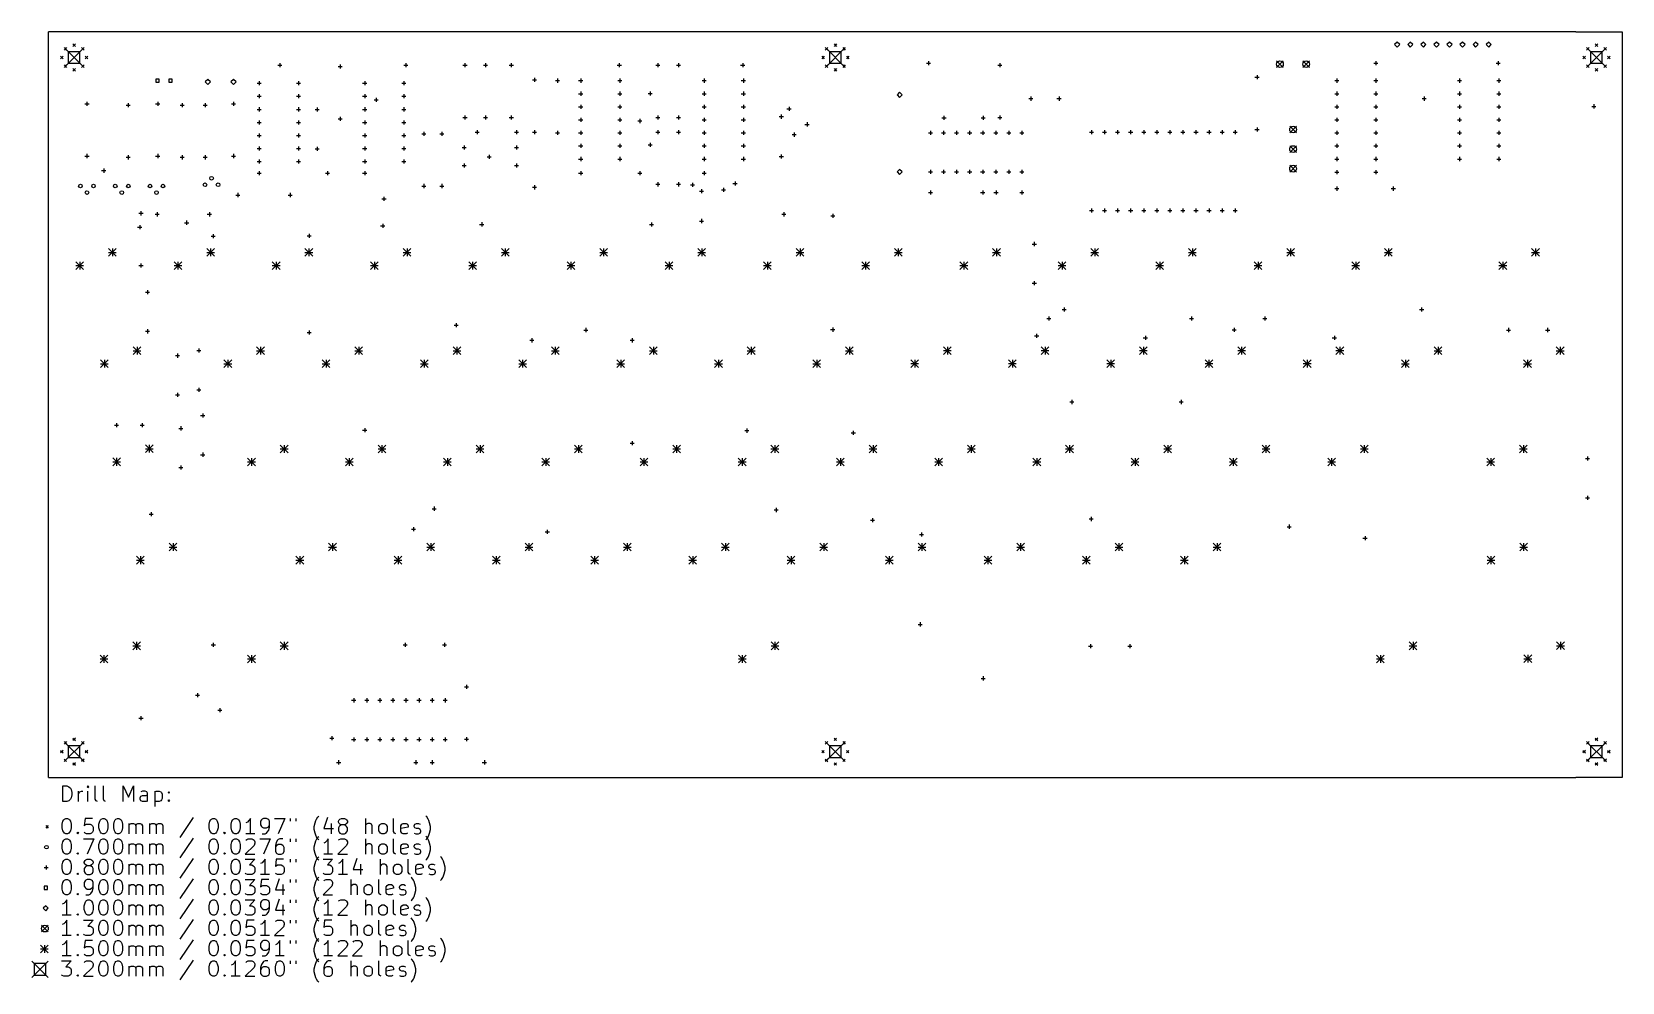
# Model space of a CAD drawing. Extents: x 2.5 to 14.7, y -8.5 to -1.2.
import ezdxf

# ---------------------------------------------------------------- set-up
doc = ezdxf.new("R2010")
doc.units = 0
doc.header["$MEASUREMENT"] = 0
doc.layers.add('BLACK', color=7, linetype='CONTINUOUS')

msp = doc.modelspace()

# ---------------------------------------------------------------- linework, layer by layer
at = {"layer": 'BLACK', "linetype": 'CONTINUOUS'}
for p, q in [((2.6378, -6.88976), (2.6378, -1.1811)), ((14.3307, -1.1811), (2.6378, -1.1811)), ((14.3307, -1.1811), (14.685, -1.1811)), ((14.685, -1.1811), (14.685, -6.88976)), ((2.75799, -1.3013), (2.77767, -1.32098)), ((2.77767, -1.3013), (2.75799, -1.32098)), ((2.77165, -1.31496), (2.89764, -1.44094)), ((2.89764, -1.31496), (2.77165, -1.44094)), ((2.87919, -1.33341), (2.7901, -1.33341)), ((2.7901, -1.33341), (2.7901, -1.4225)), ((2.8248, -1.27362), (2.84449, -1.29331)), ((2.84449, -1.27362), (2.8248, -1.29331)), ((2.87919, -1.4225), (2.87919, -1.33341)), ((2.89162, -1.3013), (2.9113, -1.32098)), ((2.9113, -1.3013), (2.89162, -1.32098)), ((8.58476, -1.3013), (8.60445, -1.32098)), ((8.60445, -1.3013), (8.58476, -1.32098)), ((8.59843, -1.31496), (8.72441, -1.44094)), ((8.72441, -1.31496), (8.59843, -1.44094)), ((8.70596, -1.33341), (8.61687, -1.33341)), ((8.61687, -1.33341), (8.61687, -1.4225)), ((8.65157, -1.27362), (8.67126, -1.29331)), ((8.67126, -1.27362), (8.65157, -1.29331)), ((8.70596, -1.4225), (8.70596, -1.33341)), ((8.71839, -1.3013), (8.73807, -1.32098)), ((8.73807, -1.3013), (8.71839, -1.32098)), ((12.963, -1.25984), (12.9433, -1.27953)), ((12.9433, -1.27953), (12.963, -1.29921)), ((12.9827, -1.27953), (12.963, -1.25984)), ((12.963, -1.29921), (12.9827, -1.27953)), ((13.063, -1.25984), (13.0433, -1.27953)), ((13.0433, -1.27953), (13.063, -1.29921)), ((13.0827, -1.27953), (13.063, -1.25984)), ((13.063, -1.29921), (13.0827, -1.27953)), ((13.163, -1.25984), (13.1433, -1.27953)), ((13.1433, -1.27953), (13.163, -1.29921)), ((13.1827, -1.27953), (13.163, -1.25984)), ((13.163, -1.29921), (13.1827, -1.27953)), ((13.263, -1.25984), (13.2433, -1.27953)), ((13.2433, -1.27953), (13.263, -1.29921)), ((13.2827, -1.27953), (13.263, -1.25984)), ((13.263, -1.29921), (13.2827, -1.27953)), ((13.363, -1.25984), (13.3433, -1.27953)), ((13.3433, -1.27953), (13.363, -1.29921)), ((13.3827, -1.27953), (13.363, -1.25984)), ((13.363, -1.29921), (13.3827, -1.27953)), ((13.463, -1.25984), (13.4433, -1.27953)), ((13.4433, -1.27953), (13.463, -1.29921)), ((13.4827, -1.27953), (13.463, -1.25984)), ((13.463, -1.29921), (13.4827, -1.27953)), ((13.563, -1.25984), (13.5433, -1.27953)), ((13.5433, -1.27953), (13.563, -1.29921)), ((13.5827, -1.27953), (13.563, -1.25984)), ((13.563, -1.29921), (13.5827, -1.27953)), ((13.663, -1.25984), (13.6433, -1.27953)), ((13.6433, -1.27953), (13.663, -1.29921)), ((13.6827, -1.27953), (13.663, -1.25984)), ((13.663, -1.29921), (13.6827, -1.27953)), ((14.4115, -1.3013), (14.4312, -1.32098)), ((14.4312, -1.3013), (14.4115, -1.32098)), ((14.4252, -1.31496), (14.5512, -1.44094)), ((14.5512, -1.31496), (14.4252, -1.44094)), ((14.5327, -1.33341), (14.4436, -1.33341)), ((14.4436, -1.33341), (14.4436, -1.4225)), ((14.4783, -1.27362), (14.498, -1.29331)), ((14.498, -1.27362), (14.4783, -1.29331)), ((14.5327, -1.4225), (14.5327, -1.33341)), ((14.5452, -1.3013), (14.5648, -1.32098)), ((14.5648, -1.3013), (14.5452, -1.32098)), ((2.73031, -1.36811), (2.75, -1.3878)), ((2.75, -1.36811), (2.73031, -1.3878)), ((2.75799, -1.43492), (2.77767, -1.45461)), ((2.77767, -1.43492), (2.75799, -1.45461)), ((2.7901, -1.4225), (2.87919, -1.4225)), ((2.89162, -1.43492), (2.9113, -1.45461)), ((2.9113, -1.43492), (2.89162, -1.45461)), ((2.91929, -1.36811), (2.93898, -1.3878)), ((2.93898, -1.36811), (2.91929, -1.3878)), ((4.3937, -1.43701), (4.4252, -1.43701)), ((4.40945, -1.42126), (4.40945, -1.45276)), ((4.8563, -1.44685), (4.8878, -1.44685)), ((4.87205, -1.4311), (4.87205, -1.4626)), ((5.35827, -1.43701), (5.38976, -1.43701)), ((5.37402, -1.42126), (5.37402, -1.45276)), ((5.81102, -1.43701), (5.84252, -1.43701)), ((5.82677, -1.42126), (5.82677, -1.45276)), ((5.9685, -1.43701), (6, -1.43701)), ((5.98425, -1.42126), (5.98425, -1.45276)), ((6.16535, -1.43701), (6.19685, -1.43701)), ((6.1811, -1.42126), (6.1811, -1.45276)), ((6.99213, -1.43701), (7.02362, -1.43701)), ((7.00787, -1.42126), (7.00787, -1.45276)), ((7.2874, -1.43701), (7.3189, -1.43701)), ((7.30315, -1.42126), (7.30315, -1.45276)), ((7.44488, -1.43701), (7.47638, -1.43701)), ((7.46063, -1.42126), (7.46063, -1.45276)), ((7.93701, -1.43701), (7.9685, -1.43701)), ((7.95276, -1.42126), (7.95276, -1.45276)), ((8.55709, -1.36811), (8.57677, -1.3878)), ((8.57677, -1.36811), (8.55709, -1.3878)), ((8.58476, -1.43492), (8.60445, -1.45461)), ((8.60445, -1.43492), (8.58476, -1.45461)), ((8.61687, -1.4225), (8.70596, -1.4225)), ((8.71839, -1.43492), (8.73807, -1.45461)), ((8.73807, -1.43492), (8.71839, -1.45461)), ((8.74606, -1.36811), (8.76575, -1.3878)), ((8.76575, -1.36811), (8.74606, -1.3878)), ((9.35945, -1.42205), (9.39094, -1.42205)), ((9.3752, -1.4063), (9.3752, -1.4378)), ((9.90551, -1.43701), (9.93701, -1.43701)), ((9.92126, -1.42126), (9.92126, -1.45276)), ((12.0398, -1.40354), (12.0909, -1.45472)), ((12.0909, -1.40354), (12.0398, -1.45472)), ((12.2398, -1.40354), (12.2909, -1.45472)), ((12.2909, -1.40354), (12.2398, -1.45472)), ((12.7843, -1.42205), (12.8157, -1.42205)), ((12.8, -1.4063), (12.8, -1.4378)), ((13.7197, -1.42205), (13.7512, -1.42205)), ((13.7354, -1.4063), (13.7354, -1.4378)), ((14.3839, -1.36811), (14.4035, -1.3878)), ((14.4035, -1.36811), (14.3839, -1.3878)), ((14.4115, -1.43492), (14.4312, -1.45461)), ((14.4312, -1.43492), (14.4115, -1.45461)), ((14.4436, -1.4225), (14.5327, -1.4225)), ((14.5452, -1.43492), (14.5648, -1.45461)), ((14.5648, -1.43492), (14.5452, -1.45461)), ((14.5728, -1.36811), (14.5925, -1.3878)), ((14.5925, -1.36811), (14.5728, -1.3878)), ((2.8248, -1.4626), (2.84449, -1.48228)), ((2.84449, -1.4626), (2.8248, -1.48228)), ((3.48536, -1.54259), (3.46031, -1.54259)), ((3.46031, -1.54259), (3.46031, -1.56765)), ((3.46031, -1.56765), (3.48536, -1.56765)), ((3.48536, -1.56765), (3.48536, -1.54259)), ((3.58536, -1.54259), (3.56031, -1.54259)), ((3.56031, -1.54259), (3.56031, -1.56765)), ((3.56031, -1.56765), (3.58536, -1.56765)), ((3.58536, -1.56765), (3.58536, -1.54259)), ((3.85827, -1.54528), (3.83858, -1.56496)), ((3.83858, -1.56496), (3.85827, -1.58465)), ((3.87795, -1.56496), (3.85827, -1.54528)), ((3.85827, -1.58465), (3.87795, -1.56496)), ((4.05512, -1.54528), (4.03543, -1.56496)), ((4.03543, -1.56496), (4.05512, -1.58465)), ((4.0748, -1.56496), (4.05512, -1.54528)), ((4.05512, -1.58465), (4.0748, -1.56496)), ((4.23622, -1.5748), (4.26772, -1.5748)), ((4.25197, -1.55906), (4.25197, -1.59055)), ((4.53622, -1.5748), (4.56772, -1.5748)), ((4.55197, -1.55906), (4.55197, -1.59055)), ((5.04331, -1.5748), (5.0748, -1.5748)), ((5.05906, -1.55906), (5.05906, -1.59055)), ((5.34331, -1.5748), (5.3748, -1.5748)), ((5.35906, -1.55906), (5.35906, -1.59055)), ((6.34252, -1.54882), (6.37402, -1.54882)), ((6.35827, -1.53307), (6.35827, -1.56457)), ((6.51969, -1.55512), (6.55118, -1.55512)), ((6.53543, -1.53937), (6.53543, -1.57087)), ((6.69685, -1.55512), (6.72835, -1.55512)), ((6.7126, -1.53937), (6.7126, -1.57087)), ((6.99685, -1.55512), (7.02835, -1.55512)), ((7.0126, -1.53937), (7.0126, -1.57087)), ((7.64173, -1.55512), (7.67323, -1.55512)), ((7.65748, -1.53937), (7.65748, -1.57087)), ((7.94173, -1.55512), (7.97323, -1.55512)), ((7.95748, -1.53937), (7.95748, -1.57087)), ((8.65157, -1.4626), (8.67126, -1.48228)), ((8.67126, -1.4626), (8.65157, -1.48228)), ((11.874, -1.52913), (11.9055, -1.52913)), ((11.8898, -1.51339), (11.8898, -1.54488)), ((12.4843, -1.55512), (12.5157, -1.55512)), ((12.5, -1.53937), (12.5, -1.57087)), ((12.7843, -1.55512), (12.8157, -1.55512)), ((12.8, -1.53937), (12.8, -1.57087)), ((13.4244, -1.55512), (13.4559, -1.55512)), ((13.4402, -1.53937), (13.4402, -1.57087)), ((13.7244, -1.55512), (13.7559, -1.55512)), ((13.7402, -1.53937), (13.7402, -1.57087)), ((14.4783, -1.4626), (14.498, -1.48228)), ((14.498, -1.4626), (14.4783, -1.48228)), ((4.23622, -1.6748), (4.26772, -1.6748)), ((4.25197, -1.65906), (4.25197, -1.69055)), ((4.53622, -1.6748), (4.56772, -1.6748)), ((4.55197, -1.65906), (4.55197, -1.69055)), ((5.04331, -1.6748), (5.0748, -1.6748)), ((5.05906, -1.65906), (5.05906, -1.69055)), ((5.13189, -1.70276), (5.16339, -1.70276)), ((5.14764, -1.68701), (5.14764, -1.7185)), ((5.34331, -1.6748), (5.3748, -1.6748)), ((5.35906, -1.65906), (5.35906, -1.69055)), ((6.69685, -1.65512), (6.72835, -1.65512)), ((6.7126, -1.63937), (6.7126, -1.67087)), ((6.99685, -1.65512), (7.02835, -1.65512)), ((7.0126, -1.63937), (7.0126, -1.67087)), ((7.22835, -1.65354), (7.25984, -1.65354)), ((7.24409, -1.6378), (7.24409, -1.66929)), ((7.64173, -1.65512), (7.67323, -1.65512)), ((7.65748, -1.63937), (7.65748, -1.67087)), ((7.94173, -1.65512), (7.97323, -1.65512)), ((7.95748, -1.63937), (7.95748, -1.67087)), ((9.15354, -1.6437), (9.13386, -1.66339)), ((9.13386, -1.66339), (9.15354, -1.68307)), ((9.17323, -1.66339), (9.15354, -1.6437)), ((9.15354, -1.68307), (9.17323, -1.66339)), ((10.1417, -1.69291), (10.1732, -1.69291)), ((10.1575, -1.67717), (10.1575, -1.70866)), ((10.3583, -1.69291), (10.3898, -1.69291)), ((10.374, -1.67717), (10.374, -1.70866)), ((12.4843, -1.65512), (12.5157, -1.65512)), ((12.5, -1.63937), (12.5, -1.67087)), ((12.7843, -1.65512), (12.8157, -1.65512)), ((12.8, -1.63937), (12.8, -1.67087)), ((13.1535, -1.69291), (13.185, -1.69291)), ((13.1693, -1.67717), (13.1693, -1.70866)), ((13.4244, -1.65512), (13.4559, -1.65512)), ((13.4402, -1.63937), (13.4402, -1.67087)), ((13.7244, -1.65512), (13.7559, -1.65512)), ((13.7402, -1.63937), (13.7402, -1.67087)), ((2.91732, -1.73228), (2.94882, -1.73228)), ((2.93307, -1.71654), (2.93307, -1.74803)), ((3.23228, -1.74213), (3.26378, -1.74213)), ((3.24803, -1.72638), (3.24803, -1.75787)), ((3.45866, -1.73228), (3.49016, -1.73228)), ((3.47441, -1.71654), (3.47441, -1.74803)), ((3.64567, -1.74213), (3.67717, -1.74213)), ((3.66142, -1.72638), (3.66142, -1.75787)), ((3.82283, -1.74213), (3.85433, -1.74213)), ((3.83858, -1.72638), (3.83858, -1.75787)), ((4.03937, -1.73228), (4.07087, -1.73228)), ((4.05512, -1.71654), (4.05512, -1.74803)), ((4.23622, -1.7748), (4.26772, -1.7748)), ((4.25197, -1.75906), (4.25197, -1.79055)), ((4.53622, -1.7748), (4.56772, -1.7748)), ((4.55197, -1.75906), (4.55197, -1.79055)), ((4.67913, -1.77677), (4.71063, -1.77677)), ((4.69488, -1.76102), (4.69488, -1.79252)), ((5.04331, -1.7748), (5.0748, -1.7748)), ((5.05906, -1.75906), (5.05906, -1.79055)), ((5.34331, -1.7748), (5.3748, -1.7748)), ((5.35906, -1.75906), (5.35906, -1.79055)), ((5.82677, -1.82126), (5.82677, -1.85276)), ((5.98425, -1.82126), (5.98425, -1.85276)), ((6.1811, -1.82126), (6.1811, -1.85276)), ((6.69685, -1.75512), (6.72835, -1.75512)), ((6.7126, -1.73937), (6.7126, -1.77087)), ((6.99685, -1.75512), (7.02835, -1.75512)), ((7.0126, -1.73937), (7.0126, -1.77087)), ((7.30315, -1.82126), (7.30315, -1.85276)), ((7.46063, -1.82126), (7.46063, -1.85276)), ((7.64173, -1.75512), (7.67323, -1.75512)), ((7.65748, -1.73937), (7.65748, -1.77087)), ((7.94173, -1.75512), (7.97323, -1.75512)), ((7.95748, -1.73937), (7.95748, -1.77087)), ((8.24803, -1.81496), (8.24803, -1.84646)), ((8.29134, -1.77165), (8.32283, -1.77165)), ((8.30709, -1.75591), (8.30709, -1.7874)), ((9.49331, -1.8248), (9.49331, -1.8563)), ((9.79331, -1.8248), (9.79331, -1.8563)), ((9.92126, -1.82126), (9.92126, -1.85276)), ((12.4843, -1.75512), (12.5157, -1.75512)), ((12.5, -1.73937), (12.5, -1.77087)), ((12.7843, -1.75512), (12.8157, -1.75512)), ((12.8, -1.73937), (12.8, -1.77087)), ((13.4244, -1.75512), (13.4559, -1.75512)), ((13.4402, -1.73937), (13.4402, -1.77087)), ((13.7244, -1.75512), (13.7559, -1.75512)), ((13.7402, -1.73937), (13.7402, -1.77087)), ((14.4528, -1.75197), (14.4843, -1.75197)), ((14.4685, -1.73622), (14.4685, -1.76772)), ((4.23622, -1.8748), (4.26772, -1.8748)), ((4.25197, -1.85906), (4.25197, -1.89055)), ((4.53622, -1.8748), (4.56772, -1.8748)), ((4.55197, -1.85906), (4.55197, -1.89055)), ((4.8563, -1.84685), (4.8878, -1.84685)), ((4.87205, -1.8311), (4.87205, -1.8626)), ((5.04331, -1.8748), (5.0748, -1.8748)), ((5.05906, -1.85906), (5.05906, -1.89055)), ((5.34331, -1.8748), (5.3748, -1.8748)), ((5.35906, -1.85906), (5.35906, -1.89055)), ((5.51181, -1.94646), (5.51181, -1.97795)), ((5.64961, -1.94646), (5.64961, -1.97795)), ((5.81102, -1.83701), (5.84252, -1.83701)), ((5.92047, -1.93307), (5.92047, -1.96457)), ((5.9685, -1.83701), (6, -1.83701)), ((6.16535, -1.83701), (6.19685, -1.83701)), ((6.22047, -1.93307), (6.22047, -1.96457)), ((6.35827, -1.93307), (6.35827, -1.96457)), ((6.53543, -1.93937), (6.53543, -1.97087)), ((6.69685, -1.85512), (6.72835, -1.85512)), ((6.7126, -1.83937), (6.7126, -1.87087)), ((6.7126, -1.93937), (6.7126, -1.97087)), ((6.99685, -1.85512), (7.02835, -1.85512)), ((7.0126, -1.83937), (7.0126, -1.87087)), ((7.0126, -1.93937), (7.0126, -1.97087)), ((7.14961, -1.86378), (7.1811, -1.86378)), ((7.16535, -1.84803), (7.16535, -1.87953)), ((7.2874, -1.83701), (7.3189, -1.83701)), ((7.30315, -1.93307), (7.30315, -1.96457)), ((7.44488, -1.83701), (7.47638, -1.83701)), ((7.46063, -1.93307), (7.46063, -1.96457)), ((7.64173, -1.85512), (7.67323, -1.85512)), ((7.65748, -1.83937), (7.65748, -1.87087)), ((7.65748, -1.93937), (7.65748, -1.97087)), ((7.94173, -1.85512), (7.97323, -1.85512)), ((7.95748, -1.83937), (7.95748, -1.87087)), ((7.95748, -1.93937), (7.95748, -1.97087)), ((8.23228, -1.83071), (8.26378, -1.83071)), ((8.42913, -1.88976), (8.46063, -1.88976)), ((8.44488, -1.87402), (8.44488, -1.90551)), ((9.38976, -1.93819), (9.38976, -1.96969)), ((9.47756, -1.84055), (9.50906, -1.84055)), ((9.48976, -1.93819), (9.48976, -1.96969)), ((9.58976, -1.93819), (9.58976, -1.96969)), ((9.68976, -1.93819), (9.68976, -1.96969)), ((9.77756, -1.84055), (9.80906, -1.84055)), ((9.78976, -1.93819), (9.78976, -1.96969)), ((9.88976, -1.93819), (9.88976, -1.96969)), ((9.90551, -1.83701), (9.93701, -1.83701)), ((9.98976, -1.93819), (9.98976, -1.96969)), ((10.0898, -1.93819), (10.0898, -1.96969)), ((10.6224, -1.93307), (10.6224, -1.96457)), ((10.7224, -1.93307), (10.7224, -1.96457)), ((10.8224, -1.93307), (10.8224, -1.96457)), ((10.9224, -1.93307), (10.9224, -1.96457)), ((11.0224, -1.93307), (11.0224, -1.96457)), ((11.1224, -1.93307), (11.1224, -1.96457)), ((11.2224, -1.93307), (11.2224, -1.96457)), ((11.3224, -1.93307), (11.3224, -1.96457)), ((11.4224, -1.93307), (11.4224, -1.96457)), ((11.5224, -1.93307), (11.5224, -1.96457)), ((11.6224, -1.93307), (11.6224, -1.96457)), ((11.7224, -1.93307), (11.7224, -1.96457)), ((11.874, -1.92913), (11.9055, -1.92913)), ((11.8898, -1.91339), (11.8898, -1.94488)), ((12.1398, -1.90354), (12.1909, -1.95472)), ((12.1909, -1.90354), (12.1398, -1.95472)), ((12.4843, -1.85512), (12.5157, -1.85512)), ((12.5, -1.83937), (12.5, -1.87087)), ((12.5, -1.93937), (12.5, -1.97087)), ((12.7843, -1.85512), (12.8157, -1.85512)), ((12.8, -1.83937), (12.8, -1.87087)), ((12.8, -1.93937), (12.8, -1.97087)), ((13.4244, -1.85512), (13.4559, -1.85512)), ((13.4402, -1.83937), (13.4402, -1.87087)), ((13.4402, -1.93937), (13.4402, -1.97087)), ((13.7244, -1.85512), (13.7559, -1.85512)), ((13.7402, -1.83937), (13.7402, -1.87087)), ((13.7402, -1.93937), (13.7402, -1.97087)), ((4.23622, -1.9748), (4.26772, -1.9748)), ((4.25197, -1.95906), (4.25197, -1.99055)), ((4.25197, -2.05906), (4.25197, -2.09055)), ((4.53622, -1.9748), (4.56772, -1.9748)), ((4.55197, -1.95906), (4.55197, -1.99055)), ((4.55197, -2.05906), (4.55197, -2.09055)), ((4.69488, -2.06102), (4.69488, -2.09252)), ((5.04331, -1.9748), (5.0748, -1.9748)), ((5.05906, -1.95906), (5.05906, -1.99055)), ((5.05906, -2.05906), (5.05906, -2.09055)), ((5.34331, -1.9748), (5.3748, -1.9748)), ((5.35906, -1.95906), (5.35906, -1.99055)), ((5.35906, -2.05906), (5.35906, -2.09055)), ((5.49606, -1.9622), (5.52756, -1.9622)), ((5.63386, -1.9622), (5.66535, -1.9622)), ((5.80472, -2.06693), (5.83622, -2.06693)), ((5.82047, -2.05118), (5.82047, -2.08268)), ((5.90472, -1.94882), (5.93622, -1.94882)), ((6.20472, -1.94882), (6.23622, -1.94882)), ((6.20472, -2.06693), (6.23622, -2.06693)), ((6.22047, -2.05118), (6.22047, -2.08268)), ((6.34252, -1.94882), (6.37402, -1.94882)), ((6.51969, -1.95512), (6.55118, -1.95512)), ((6.69685, -1.95512), (6.72835, -1.95512)), ((6.69685, -2.05512), (6.72835, -2.05512)), ((6.7126, -2.03937), (6.7126, -2.07087)), ((6.99685, -1.95512), (7.02835, -1.95512)), ((6.99685, -2.05512), (7.02835, -2.05512)), ((7.0126, -2.03937), (7.0126, -2.07087)), ((7.22835, -2.04724), (7.25984, -2.04724)), ((7.24409, -2.0315), (7.24409, -2.06299)), ((7.2874, -1.94882), (7.3189, -1.94882)), ((7.44488, -1.94882), (7.47638, -1.94882)), ((7.64173, -1.95512), (7.67323, -1.95512)), ((7.64173, -2.05512), (7.67323, -2.05512)), ((7.65748, -2.03937), (7.65748, -2.07087)), ((7.94173, -1.95512), (7.97323, -1.95512)), ((7.94173, -2.05512), (7.97323, -2.05512)), ((7.95748, -2.03937), (7.95748, -2.07087)), ((8.33071, -1.9685), (8.3622, -1.9685)), ((8.34646, -1.95276), (8.34646, -1.98425)), ((9.37402, -1.95394), (9.40551, -1.95394)), ((9.47402, -1.95394), (9.50551, -1.95394)), ((9.57402, -1.95394), (9.60551, -1.95394)), ((9.67402, -1.95394), (9.70551, -1.95394)), ((9.77402, -1.95394), (9.80551, -1.95394)), ((9.87402, -1.95394), (9.90551, -1.95394)), ((9.97402, -1.95394), (10.0055, -1.95394)), ((10.074, -1.95394), (10.1055, -1.95394)), ((10.6067, -1.94882), (10.6382, -1.94882)), ((10.7067, -1.94882), (10.7382, -1.94882)), ((10.8067, -1.94882), (10.8382, -1.94882)), ((10.9067, -1.94882), (10.9382, -1.94882)), ((11.0067, -1.94882), (11.0382, -1.94882)), ((11.1067, -1.94882), (11.1382, -1.94882)), ((11.2067, -1.94882), (11.2382, -1.94882)), ((11.3067, -1.94882), (11.3382, -1.94882)), ((11.4067, -1.94882), (11.4382, -1.94882)), ((11.5067, -1.94882), (11.5382, -1.94882)), ((11.6067, -1.94882), (11.6382, -1.94882)), ((11.7067, -1.94882), (11.7382, -1.94882)), ((12.1398, -2.05354), (12.1909, -2.10472)), ((12.1909, -2.05354), (12.1398, -2.10472)), ((12.4843, -1.95512), (12.5157, -1.95512)), ((12.4843, -2.05512), (12.5157, -2.05512)), ((12.5, -2.03937), (12.5, -2.07087)), ((12.7843, -1.95512), (12.8157, -1.95512)), ((12.7843, -2.05512), (12.8157, -2.05512)), ((12.8, -2.03937), (12.8, -2.07087)), ((13.4244, -1.95512), (13.4559, -1.95512)), ((13.4244, -2.05512), (13.4559, -2.05512)), ((13.4402, -2.03937), (13.4402, -2.07087)), ((13.7244, -1.95512), (13.7559, -1.95512)), ((13.7244, -2.05512), (13.7559, -2.05512)), ((13.7402, -2.03937), (13.7402, -2.07087)), ((2.91732, -2.13228), (2.94882, -2.13228)), ((2.93307, -2.11654), (2.93307, -2.14803)), ((3.23228, -2.14213), (3.26378, -2.14213)), ((3.24803, -2.12638), (3.24803, -2.15787)), ((3.45866, -2.13228), (3.49016, -2.13228)), ((3.47441, -2.11654), (3.47441, -2.14803)), ((3.64567, -2.14213), (3.67717, -2.14213)), ((3.66142, -2.12638), (3.66142, -2.15787)), ((3.82283, -2.14213), (3.85433, -2.14213)), ((3.83858, -2.12638), (3.83858, -2.15787)), ((4.03937, -2.13228), (4.07087, -2.13228)), ((4.05512, -2.11654), (4.05512, -2.14803)), ((4.23622, -2.0748), (4.26772, -2.0748)), ((4.23622, -2.1748), (4.26772, -2.1748)), ((4.25197, -2.15906), (4.25197, -2.19055)), ((4.53622, -2.0748), (4.56772, -2.0748)), ((4.53622, -2.1748), (4.56772, -2.1748)), ((4.55197, -2.15906), (4.55197, -2.19055)), ((4.67913, -2.07677), (4.71063, -2.07677)), ((5.04331, -2.0748), (5.0748, -2.0748)), ((5.04331, -2.1748), (5.0748, -2.1748)), ((5.05906, -2.15906), (5.05906, -2.19055)), ((5.34331, -2.0748), (5.3748, -2.0748)), ((5.34331, -2.1748), (5.3748, -2.1748)), ((5.35906, -2.15906), (5.35906, -2.19055)), ((5.82047, -2.18898), (5.82047, -2.22047)), ((5.99555, -2.13831), (6.02705, -2.13831)), ((6.0113, -2.12256), (6.0113, -2.15406)), ((6.22047, -2.18898), (6.22047, -2.22047)), ((6.69685, -2.15512), (6.72835, -2.15512)), ((6.7126, -2.13937), (6.7126, -2.17087)), ((6.99685, -2.15512), (7.02835, -2.15512)), ((7.0126, -2.13937), (7.0126, -2.17087)), ((7.64173, -2.15512), (7.67323, -2.15512)), ((7.65748, -2.13937), (7.65748, -2.17087)), ((7.94173, -2.15512), (7.97323, -2.15512)), ((7.95748, -2.13937), (7.95748, -2.17087)), ((8.23228, -2.13583), (8.26378, -2.13583)), ((8.24803, -2.12008), (8.24803, -2.15157)), ((12.4843, -2.15512), (12.5157, -2.15512)), ((12.5, -2.13937), (12.5, -2.17087)), ((12.7843, -2.15512), (12.8157, -2.15512)), ((12.8, -2.13937), (12.8, -2.17087)), ((13.4244, -2.15512), (13.4559, -2.15512)), ((13.4402, -2.13937), (13.4402, -2.17087)), ((13.7244, -2.15512), (13.7559, -2.15512)), ((13.7402, -2.13937), (13.7402, -2.17087)), ((3.04528, -2.24409), (3.07677, -2.24409)), ((3.06102, -2.22835), (3.06102, -2.25984)), ((4.23622, -2.26378), (4.26772, -2.26378)), ((4.25197, -2.24803), (4.25197, -2.27953)), ((4.75787, -2.26378), (4.78937, -2.26378)), ((4.77362, -2.24803), (4.77362, -2.27953)), ((5.04331, -2.26378), (5.0748, -2.26378)), ((5.05906, -2.24803), (5.05906, -2.27953)), ((5.80472, -2.20472), (5.83622, -2.20472)), ((6.20472, -2.20472), (6.23622, -2.20472)), ((6.69685, -2.26378), (6.72835, -2.26378)), ((6.7126, -2.24803), (6.7126, -2.27953)), ((7.14961, -2.26378), (7.1811, -2.26378)), ((7.16535, -2.24803), (7.16535, -2.27953)), ((7.64173, -2.26378), (7.67323, -2.26378)), ((7.65748, -2.24803), (7.65748, -2.27953)), ((9.15354, -2.23425), (9.13386, -2.25394)), ((9.13386, -2.25394), (9.15354, -2.27362)), ((9.17323, -2.25394), (9.15354, -2.23425)), ((9.15354, -2.27362), (9.17323, -2.25394)), ((9.37402, -2.25394), (9.40551, -2.25394)), ((9.38976, -2.23819), (9.38976, -2.26969)), ((9.47402, -2.25394), (9.50551, -2.25394)), ((9.48976, -2.23819), (9.48976, -2.26969)), ((9.57402, -2.25394), (9.60551, -2.25394)), ((9.58976, -2.23819), (9.58976, -2.26969)), ((9.67402, -2.25394), (9.70551, -2.25394)), ((9.68976, -2.23819), (9.68976, -2.26969)), ((9.77402, -2.25394), (9.80551, -2.25394)), ((9.78976, -2.23819), (9.78976, -2.26969)), ((9.87402, -2.25394), (9.90551, -2.25394)), ((9.88976, -2.23819), (9.88976, -2.26969)), ((9.97402, -2.25394), (10.0055, -2.25394)), ((9.98976, -2.23819), (9.98976, -2.26969)), ((10.074, -2.25394), (10.1055, -2.25394)), ((10.0898, -2.23819), (10.0898, -2.26969)), ((12.1398, -2.20354), (12.1909, -2.25472)), ((12.1909, -2.20354), (12.1398, -2.25472)), ((12.4843, -2.25512), (12.5157, -2.25512)), ((12.5, -2.23937), (12.5, -2.27087)), ((12.7843, -2.25512), (12.8157, -2.25512)), ((12.8, -2.23937), (12.8, -2.27087)), ((4.07244, -2.4311), (4.10394, -2.4311)), ((4.08819, -2.41535), (4.08819, -2.44685)), ((4.47244, -2.4311), (4.50394, -2.4311)), ((4.48819, -2.41535), (4.48819, -2.44685)), ((5.49606, -2.3622), (5.52756, -2.3622)), ((5.51181, -2.34646), (5.51181, -2.37795)), ((5.63386, -2.3622), (5.66535, -2.3622)), ((5.64961, -2.34646), (5.64961, -2.37795)), ((6.34252, -2.37205), (6.37402, -2.37205)), ((6.35827, -2.3563), (6.35827, -2.3878)), ((7.2874, -2.34882), (7.3189, -2.34882)), ((7.30315, -2.33307), (7.30315, -2.36457)), ((7.44488, -2.34882), (7.47638, -2.34882)), ((7.46063, -2.33307), (7.46063, -2.36457)), ((7.55315, -2.35236), (7.58465, -2.35236)), ((7.5689, -2.33661), (7.5689, -2.36811)), ((7.62205, -2.40157), (7.65354, -2.40157)), ((7.6378, -2.38583), (7.6378, -2.41732)), ((7.78937, -2.39173), (7.82087, -2.39173)), ((7.80512, -2.37598), (7.80512, -2.40748)), ((7.87795, -2.34252), (7.90945, -2.34252)), ((7.8937, -2.32677), (7.8937, -2.35827)), ((9.37402, -2.41142), (9.40551, -2.41142)), ((9.38976, -2.39567), (9.38976, -2.42717)), ((9.77402, -2.41142), (9.80551, -2.41142)), ((9.78976, -2.39567), (9.78976, -2.42717)), ((9.87598, -2.41142), (9.90748, -2.41142)), ((9.89173, -2.39567), (9.89173, -2.42717)), ((10.0728, -2.41142), (10.1043, -2.41142)), ((10.0886, -2.39567), (10.0886, -2.42717)), ((12.4843, -2.38189), (12.5157, -2.38189)), ((12.5, -2.36614), (12.5, -2.39764)), ((12.9173, -2.38189), (12.9488, -2.38189)), ((12.9331, -2.36614), (12.9331, -2.39764)), ((3.34646, -2.55512), (3.34646, -2.58661)), ((5.19094, -2.46063), (5.22244, -2.46063)), ((5.20669, -2.44488), (5.20669, -2.47638)), ((10.6067, -2.54882), (10.6382, -2.54882)), ((10.6224, -2.53307), (10.6224, -2.56457)), ((10.7067, -2.54882), (10.7382, -2.54882)), ((10.7224, -2.53307), (10.7224, -2.56457)), ((10.8067, -2.54882), (10.8382, -2.54882)), ((10.8224, -2.53307), (10.8224, -2.56457)), ((10.9067, -2.54882), (10.9382, -2.54882)), ((10.9224, -2.53307), (10.9224, -2.56457)), ((11.0067, -2.54882), (11.0382, -2.54882)), ((11.0224, -2.53307), (11.0224, -2.56457)), ((11.1067, -2.54882), (11.1382, -2.54882)), ((11.1224, -2.53307), (11.1224, -2.56457)), ((11.2067, -2.54882), (11.2382, -2.54882)), ((11.2224, -2.53307), (11.2224, -2.56457)), ((11.3067, -2.54882), (11.3382, -2.54882)), ((11.3224, -2.53307), (11.3224, -2.56457)), ((11.4067, -2.54882), (11.4382, -2.54882)), ((11.4224, -2.53307), (11.4224, -2.56457)), ((11.5067, -2.54882), (11.5382, -2.54882)), ((11.5224, -2.53307), (11.5224, -2.56457)), ((11.6067, -2.54882), (11.6382, -2.54882)), ((11.6224, -2.53307), (11.6224, -2.56457)), ((11.7067, -2.54882), (11.7382, -2.54882)), ((11.7224, -2.53307), (11.7224, -2.56457)), ((3.32087, -2.67717), (3.35236, -2.67717)), ((3.33071, -2.57087), (3.3622, -2.57087)), ((3.33661, -2.66142), (3.33661, -2.69291)), ((3.45433, -2.57874), (3.48583, -2.57874)), ((3.47008, -2.56299), (3.47008, -2.59449)), ((3.68012, -2.64272), (3.71161, -2.64272)), ((3.69587, -2.62697), (3.69587, -2.65846)), ((3.85433, -2.57874), (3.88583, -2.57874)), ((3.87008, -2.56299), (3.87008, -2.59449)), ((5.1811, -2.66732), (5.2126, -2.66732)), ((5.19685, -2.65157), (5.19685, -2.68307)), ((5.93898, -2.65551), (5.97047, -2.65551)), ((5.95472, -2.63976), (5.95472, -2.67126)), ((7.23819, -2.65748), (7.26969, -2.65748)), ((7.25394, -2.64173), (7.25394, -2.67323)), ((7.62205, -2.62992), (7.65354, -2.62992)), ((7.6378, -2.61417), (7.6378, -2.64567)), ((8.25197, -2.57874), (8.28346, -2.57874)), ((8.26772, -2.56299), (8.26772, -2.59449)), ((8.62677, -2.59055), (8.65826, -2.59055)), ((8.64251, -2.5748), (8.64251, -2.6063)), ((3.88386, -2.74606), (3.91535, -2.74606)), ((3.89961, -2.73031), (3.89961, -2.76181)), ((4.61811, -2.74409), (4.64961, -2.74409)), ((4.63386, -2.72835), (4.63386, -2.75984)), ((10.185, -2.79055), (10.185, -2.82205)), ((3.09803, -2.84134), (3.15709, -2.90039)), ((3.15709, -2.84134), (3.09803, -2.90039)), ((3.09803, -2.87087), (3.15709, -2.87087)), ((3.12756, -2.84134), (3.12756, -2.90039)), ((3.85, -2.84134), (3.90906, -2.90039)), ((3.90906, -2.84134), (3.85, -2.90039)), ((3.85, -2.87087), (3.90906, -2.87087)), ((3.87953, -2.84134), (3.87953, -2.90039)), ((4.60197, -2.84134), (4.66102, -2.90039)), ((4.66102, -2.84134), (4.60197, -2.90039)), ((4.60197, -2.87087), (4.66102, -2.87087)), ((4.6315, -2.84134), (4.6315, -2.90039)), ((5.35394, -2.84134), (5.41299, -2.90039)), ((5.41299, -2.84134), (5.35394, -2.90039)), ((5.35394, -2.87087), (5.41299, -2.87087)), ((5.38346, -2.84134), (5.38346, -2.90039)), ((6.10591, -2.84134), (6.16496, -2.90039)), ((6.16496, -2.84134), (6.10591, -2.90039)), ((6.10591, -2.87087), (6.16496, -2.87087)), ((6.13543, -2.84134), (6.13543, -2.90039)), ((6.85787, -2.84134), (6.91693, -2.90039)), ((6.91693, -2.84134), (6.85787, -2.90039)), ((6.85787, -2.87087), (6.91693, -2.87087)), ((6.8874, -2.84134), (6.8874, -2.90039)), ((7.60984, -2.84134), (7.6689, -2.90039)), ((7.6689, -2.84134), (7.60984, -2.90039)), ((7.60984, -2.87087), (7.6689, -2.87087)), ((7.63937, -2.84134), (7.63937, -2.90039)), ((8.36181, -2.84134), (8.42087, -2.90039)), ((8.42087, -2.84134), (8.36181, -2.90039)), ((8.36181, -2.87087), (8.42087, -2.87087)), ((8.39134, -2.84134), (8.39134, -2.90039)), ((9.11378, -2.84134), (9.17283, -2.90039)), ((9.17283, -2.84134), (9.11378, -2.90039)), ((9.11378, -2.87087), (9.17283, -2.87087)), ((9.14331, -2.84134), (9.14331, -2.90039)), ((9.86575, -2.84134), (9.9248, -2.90039)), ((9.9248, -2.84134), (9.86575, -2.90039)), ((9.86575, -2.87087), (9.9248, -2.87087)), ((9.89528, -2.84134), (9.89528, -2.90039)), ((10.1693, -2.8063), (10.2008, -2.8063)), ((10.6177, -2.84134), (10.6768, -2.90039)), ((10.6768, -2.84134), (10.6177, -2.90039)), ((10.6177, -2.87087), (10.6768, -2.87087)), ((10.6472, -2.84134), (10.6472, -2.90039)), ((11.3657, -2.84134), (11.4248, -2.90039)), ((11.4248, -2.84134), (11.3657, -2.90039)), ((11.3657, -2.87087), (11.4248, -2.87087)), ((11.3953, -2.84134), (11.3953, -2.90039)), ((12.1177, -2.84134), (12.1768, -2.90039)), ((12.1768, -2.84134), (12.1177, -2.90039)), ((12.1177, -2.87087), (12.1768, -2.87087)), ((12.1472, -2.84134), (12.1472, -2.90039)), ((12.8657, -2.84134), (12.9248, -2.90039)), ((12.9248, -2.84134), (12.8657, -2.90039)), ((12.8657, -2.87087), (12.9248, -2.87087)), ((12.8953, -2.84134), (12.8953, -2.90039)), ((13.9917, -2.84134), (14.0508, -2.90039)), ((14.0508, -2.84134), (13.9917, -2.90039)), ((13.9917, -2.87087), (14.0508, -2.87087)), ((14.0213, -2.84134), (14.0213, -2.90039)), ((2.84803, -2.94134), (2.90709, -3.00039)), ((2.90709, -2.94134), (2.84803, -3.00039)), ((2.84803, -2.97087), (2.90709, -2.97087)), ((2.87756, -2.94134), (2.87756, -3.00039)), ((3.33071, -2.97087), (3.3622, -2.97087)), ((3.34646, -2.95512), (3.34646, -2.98661)), ((3.6, -2.94134), (3.65906, -3.00039)), ((3.65906, -2.94134), (3.6, -3.00039)), ((3.6, -2.97087), (3.65906, -2.97087)), ((3.62953, -2.94134), (3.62953, -3.00039)), ((4.35197, -2.94134), (4.41102, -3.00039)), ((4.41102, -2.94134), (4.35197, -3.00039)), ((4.35197, -2.97087), (4.41102, -2.97087)), ((4.3815, -2.94134), (4.3815, -3.00039)), ((5.10394, -2.94134), (5.16299, -3.00039)), ((5.16299, -2.94134), (5.10394, -3.00039)), ((5.10394, -2.97087), (5.16299, -2.97087)), ((5.13346, -2.94134), (5.13346, -3.00039)), ((5.85591, -2.94134), (5.91496, -3.00039)), ((5.91496, -2.94134), (5.85591, -3.00039)), ((5.85591, -2.97087), (5.91496, -2.97087)), ((5.88543, -2.94134), (5.88543, -3.00039)), ((6.60787, -2.94134), (6.66693, -3.00039)), ((6.66693, -2.94134), (6.60787, -3.00039)), ((6.60787, -2.97087), (6.66693, -2.97087)), ((6.6374, -2.94134), (6.6374, -3.00039)), ((7.35984, -2.94134), (7.4189, -3.00039)), ((7.4189, -2.94134), (7.35984, -3.00039)), ((7.35984, -2.97087), (7.4189, -2.97087)), ((7.38937, -2.94134), (7.38937, -3.00039)), ((8.11181, -2.94134), (8.17087, -3.00039)), ((8.17087, -2.94134), (8.11181, -3.00039)), ((8.11181, -2.97087), (8.17087, -2.97087)), ((8.14134, -2.94134), (8.14134, -3.00039)), ((8.86378, -2.94134), (8.92283, -3.00039)), ((8.92283, -2.94134), (8.86378, -3.00039)), ((8.86378, -2.97087), (8.92283, -2.97087)), ((8.89331, -2.94134), (8.89331, -3.00039)), ((9.61575, -2.94134), (9.6748, -3.00039)), ((9.6748, -2.94134), (9.61575, -3.00039)), ((9.61575, -2.97087), (9.6748, -2.97087)), ((9.64528, -2.94134), (9.64528, -3.00039)), ((10.3677, -2.94134), (10.4268, -3.00039)), ((10.4268, -2.94134), (10.3677, -3.00039)), ((10.3677, -2.97087), (10.4268, -2.97087)), ((10.3972, -2.94134), (10.3972, -3.00039)), ((11.1157, -2.94134), (11.1748, -3.00039)), ((11.1748, -2.94134), (11.1157, -3.00039)), ((11.1157, -2.97087), (11.1748, -2.97087)), ((11.1453, -2.94134), (11.1453, -3.00039)), ((11.8677, -2.94134), (11.9268, -3.00039)), ((11.9268, -2.94134), (11.8677, -3.00039)), ((11.8677, -2.97087), (11.9268, -2.97087)), ((11.8972, -2.94134), (11.8972, -3.00039)), ((12.6157, -2.94134), (12.6748, -3.00039)), ((12.6748, -2.94134), (12.6157, -3.00039)), ((12.6157, -2.97087), (12.6748, -2.97087)), ((12.6453, -2.94134), (12.6453, -3.00039)), ((13.7417, -2.94134), (13.8008, -3.00039)), ((13.8008, -2.94134), (13.7417, -3.00039)), ((13.7417, -2.97087), (13.8008, -2.97087)), ((13.7713, -2.94134), (13.7713, -3.00039)), ((3.39567, -3.15866), (3.39567, -3.19016)), ((10.1693, -3.1063), (10.2008, -3.1063)), ((10.185, -3.09055), (10.185, -3.12205)), ((3.37992, -3.17441), (3.41142, -3.17441)), ((10.2795, -3.37598), (10.311, -3.37598)), ((10.2953, -3.36024), (10.2953, -3.39173)), ((10.3976, -3.30709), (10.4291, -3.30709)), ((10.4134, -3.29134), (10.4134, -3.32283)), ((11.372, -3.37598), (11.4035, -3.37598)), ((11.3878, -3.36024), (11.3878, -3.39173)), ((11.9331, -3.37598), (11.9646, -3.37598)), ((11.9488, -3.36024), (11.9488, -3.39173)), ((13.1339, -3.30709), (13.1654, -3.30709)), ((13.1496, -3.29134), (13.1496, -3.32283)), ((3.37992, -3.47441), (3.41142, -3.47441)), ((3.39567, -3.45866), (3.39567, -3.49016)), ((4.61811, -3.48425), (4.64961, -3.48425)), ((4.63386, -3.4685), (4.63386, -3.5)), ((5.74272, -3.42815), (5.77421, -3.42815)), ((5.75847, -3.4124), (5.75847, -3.4439)), ((6.33858, -3.52756), (6.33858, -3.55906)), ((6.73622, -3.46457), (6.76772, -3.46457)), ((6.75197, -3.44882), (6.75197, -3.48031)), ((7.1063, -3.52756), (7.1063, -3.55906)), ((8.62598, -3.46161), (8.65748, -3.46161)), ((8.64173, -3.44587), (8.64173, -3.47736)), ((10.1871, -3.5099), (10.2186, -3.5099)), ((10.2028, -3.49415), (10.2028, -3.52565)), ((11.0193, -3.5252), (11.0508, -3.5252)), ((11.035, -3.50945), (11.035, -3.54094)), ((11.6984, -3.46299), (11.7299, -3.46299)), ((11.7142, -3.44724), (11.7142, -3.47874)), ((12.4661, -3.5252), (12.4976, -3.5252)), ((12.4819, -3.50945), (12.4819, -3.54094)), ((13.7984, -3.46457), (13.8299, -3.46457)), ((13.8142, -3.44882), (13.8142, -3.48031)), ((14.0984, -3.46457), (14.1299, -3.46457)), ((14.1142, -3.44882), (14.1142, -3.48031)), ((3.28701, -3.59331), (3.34606, -3.65236)), ((3.34606, -3.59331), (3.28701, -3.65236)), ((3.28701, -3.62283), (3.34606, -3.62283)), ((3.31654, -3.59331), (3.31654, -3.65236)), ((3.62598, -3.64488), (3.62598, -3.67638)), ((3.77362, -3.62205), (3.80512, -3.62205)), ((3.78937, -3.6063), (3.78937, -3.6378)), ((4.23189, -3.59331), (4.29094, -3.65236)), ((4.29094, -3.59331), (4.23189, -3.65236)), ((4.23189, -3.62283), (4.29094, -3.62283)), ((4.26142, -3.59331), (4.26142, -3.65236)), ((4.98386, -3.59331), (5.04291, -3.65236)), ((5.04291, -3.59331), (4.98386, -3.65236)), ((4.98386, -3.62283), (5.04291, -3.62283)), ((5.01339, -3.59331), (5.01339, -3.65236)), ((5.73583, -3.59331), (5.79488, -3.65236)), ((5.79488, -3.59331), (5.73583, -3.65236)), ((5.73583, -3.62283), (5.79488, -3.62283)), ((5.76535, -3.59331), (5.76535, -3.65236)), ((6.32283, -3.54331), (6.35433, -3.54331)), ((6.4878, -3.59331), (6.54685, -3.65236)), ((6.54685, -3.59331), (6.4878, -3.65236)), ((6.4878, -3.62283), (6.54685, -3.62283)), ((6.51732, -3.59331), (6.51732, -3.65236)), ((7.09055, -3.54331), (7.12205, -3.54331)), ((7.23976, -3.59331), (7.29882, -3.65236)), ((7.29882, -3.59331), (7.23976, -3.65236)), ((7.23976, -3.62283), (7.29882, -3.62283)), ((7.26929, -3.59331), (7.26929, -3.65236)), ((7.9878, -3.59331), (8.04685, -3.65236)), ((8.04685, -3.59331), (7.9878, -3.65236)), ((7.9878, -3.62283), (8.04685, -3.62283)), ((8.01732, -3.59331), (8.01732, -3.65236)), ((8.73976, -3.59331), (8.79882, -3.65236)), ((8.79882, -3.59331), (8.73976, -3.65236)), ((8.73976, -3.62283), (8.79882, -3.62283)), ((8.76929, -3.59331), (8.76929, -3.65236)), ((9.49016, -3.59252), (9.54921, -3.65157)), ((9.54921, -3.59252), (9.49016, -3.65157)), ((9.49016, -3.62205), (9.54921, -3.62205)), ((9.51969, -3.59252), (9.51969, -3.65157)), ((10.2382, -3.59252), (10.2972, -3.65157)), ((10.2972, -3.59252), (10.2382, -3.65157)), ((10.2382, -3.62205), (10.2972, -3.62205)), ((10.2677, -3.59252), (10.2677, -3.65157)), ((10.9902, -3.59252), (11.0492, -3.65157)), ((11.0492, -3.59252), (10.9902, -3.65157)), ((10.9902, -3.62205), (11.0492, -3.62205)), ((11.0197, -3.59252), (11.0197, -3.65157)), ((11.7421, -3.59252), (11.8012, -3.65157)), ((11.8012, -3.59252), (11.7421, -3.65157)), ((11.7421, -3.62205), (11.8012, -3.62205)), ((11.7717, -3.59252), (11.7717, -3.65157)), ((12.4941, -3.59252), (12.5531, -3.65157)), ((12.5531, -3.59252), (12.4941, -3.65157)), ((12.4941, -3.62205), (12.5531, -3.62205)), ((12.5236, -3.59252), (12.5236, -3.65157)), ((13.2461, -3.59331), (13.3051, -3.65236)), ((13.3051, -3.59331), (13.2461, -3.65236)), ((13.2461, -3.62283), (13.3051, -3.62283)), ((13.2756, -3.59331), (13.2756, -3.65236)), ((14.1807, -3.59331), (14.2398, -3.65236)), ((14.2398, -3.59331), (14.1807, -3.65236)), ((14.1807, -3.62283), (14.2398, -3.62283)), ((14.2102, -3.59331), (14.2102, -3.65236)), ((3.03701, -3.69331), (3.09606, -3.75236)), ((3.09606, -3.69331), (3.03701, -3.75236)), ((3.03701, -3.72283), (3.09606, -3.72283)), ((3.06654, -3.69331), (3.06654, -3.75236)), ((3.61024, -3.66063), (3.64173, -3.66063)), ((3.98189, -3.69331), (4.04094, -3.75236)), ((4.04094, -3.69331), (3.98189, -3.75236)), ((3.98189, -3.72283), (4.04094, -3.72283)), ((4.01142, -3.69331), (4.01142, -3.75236)), ((4.73386, -3.69331), (4.79291, -3.75236)), ((4.79291, -3.69331), (4.73386, -3.75236)), ((4.73386, -3.72283), (4.79291, -3.72283)), ((4.76339, -3.69331), (4.76339, -3.75236)), ((5.48583, -3.69331), (5.54488, -3.75236)), ((5.54488, -3.69331), (5.48583, -3.75236)), ((5.48583, -3.72283), (5.54488, -3.72283)), ((5.51535, -3.69331), (5.51535, -3.75236)), ((6.2378, -3.69331), (6.29685, -3.75236)), ((6.29685, -3.69331), (6.2378, -3.75236)), ((6.2378, -3.72283), (6.29685, -3.72283)), ((6.26732, -3.69331), (6.26732, -3.75236)), ((6.98976, -3.69331), (7.04882, -3.75236)), ((7.04882, -3.69331), (6.98976, -3.75236)), ((6.98976, -3.72283), (7.04882, -3.72283)), ((7.01929, -3.69331), (7.01929, -3.75236)), ((7.7378, -3.69331), (7.79685, -3.75236)), ((7.79685, -3.69331), (7.7378, -3.75236)), ((7.7378, -3.72283), (7.79685, -3.72283)), ((7.76732, -3.69331), (7.76732, -3.75236)), ((8.48976, -3.69331), (8.54882, -3.75236)), ((8.54882, -3.69331), (8.48976, -3.75236)), ((8.48976, -3.72283), (8.54882, -3.72283)), ((8.51929, -3.69331), (8.51929, -3.75236)), ((9.24016, -3.69252), (9.29921, -3.75157)), ((9.29921, -3.69252), (9.24016, -3.75157)), ((9.24016, -3.72205), (9.29921, -3.72205)), ((9.26969, -3.69252), (9.26969, -3.75157)), ((9.98819, -3.69252), (10.0472, -3.75157)), ((10.0472, -3.69252), (9.98819, -3.75157)), ((9.98819, -3.72205), (10.0472, -3.72205)), ((10.0177, -3.69252), (10.0177, -3.75157)), ((10.7402, -3.69252), (10.7992, -3.75157)), ((10.7992, -3.69252), (10.7402, -3.75157)), ((10.7402, -3.72205), (10.7992, -3.72205)), ((10.7697, -3.69252), (10.7697, -3.75157)), ((11.4921, -3.69252), (11.5512, -3.75157)), ((11.5512, -3.69252), (11.4921, -3.75157)), ((11.4921, -3.72205), (11.5512, -3.72205)), ((11.5217, -3.69252), (11.5217, -3.75157)), ((12.2441, -3.69252), (12.3031, -3.75157)), ((12.3031, -3.69252), (12.2441, -3.75157)), ((12.2441, -3.72205), (12.3031, -3.72205)), ((12.2736, -3.69252), (12.2736, -3.75157)), ((12.9961, -3.69331), (13.0551, -3.75236)), ((13.0551, -3.69331), (12.9961, -3.75236)), ((12.9961, -3.72283), (13.0551, -3.72283)), ((13.0256, -3.69331), (13.0256, -3.75236)), ((13.9307, -3.69331), (13.9898, -3.75236)), ((13.9898, -3.69331), (13.9307, -3.75236)), ((13.9307, -3.72283), (13.9898, -3.72283)), ((13.9602, -3.69331), (13.9602, -3.75236)), ((3.61024, -3.96063), (3.64173, -3.96063)), ((3.62598, -3.94488), (3.62598, -3.97638)), ((3.77362, -3.92205), (3.80512, -3.92205)), ((3.78937, -3.9063), (3.78937, -3.9378)), ((10.4567, -4.01575), (10.4882, -4.01575)), ((10.4724, -4), (10.4724, -4.0315)), ((11.2933, -4.01575), (11.3248, -4.01575)), ((11.3091, -4), (11.3091, -4.0315)), ((3.80315, -4.11929), (3.83465, -4.11929)), ((3.8189, -4.10354), (3.8189, -4.13504)), ((3.1437, -4.19291), (3.1752, -4.19291)), ((3.15945, -4.17717), (3.15945, -4.20866)), ((3.34055, -4.19291), (3.37205, -4.19291)), ((3.3563, -4.17717), (3.3563, -4.20866)), ((3.63583, -4.21772), (3.66732, -4.21772)), ((3.65157, -4.20197), (3.65157, -4.23346)), ((5.04331, -4.23228), (5.0748, -4.23228)), ((5.05906, -4.21654), (5.05906, -4.24803)), ((7.96919, -4.23494), (8.00069, -4.23494)), ((7.98494, -4.21919), (7.98494, -4.25069)), ((8.78346, -4.25197), (8.81496, -4.25197)), ((8.79921, -4.23622), (8.79921, -4.26772)), ((3.37992, -4.34449), (3.43898, -4.40354)), ((3.43898, -4.34449), (3.37992, -4.40354)), ((3.37992, -4.37402), (3.43898, -4.37402)), ((3.40945, -4.34449), (3.40945, -4.40354)), ((4.41299, -4.34528), (4.47205, -4.40433)), ((4.47205, -4.34528), (4.41299, -4.40433)), ((4.41299, -4.3748), (4.47205, -4.3748)), ((4.44252, -4.34528), (4.44252, -4.40433)), ((5.16102, -4.34528), (5.22008, -4.40433)), ((5.22008, -4.34528), (5.16102, -4.40433)), ((5.16102, -4.3748), (5.22008, -4.3748)), ((5.19055, -4.34528), (5.19055, -4.40433)), ((5.91299, -4.34528), (5.97205, -4.40433)), ((5.97205, -4.34528), (5.91299, -4.40433)), ((5.91299, -4.3748), (5.97205, -4.3748)), ((5.94252, -4.34528), (5.94252, -4.40433)), ((6.66496, -4.34528), (6.72402, -4.40433)), ((6.72402, -4.34528), (6.66496, -4.40433)), ((6.66496, -4.3748), (6.72402, -4.3748)), ((6.69449, -4.34528), (6.69449, -4.40433)), ((7.09055, -4.33071), (7.12205, -4.33071)), ((7.1063, -4.31496), (7.1063, -4.34646)), ((7.41693, -4.34528), (7.47598, -4.40433)), ((7.47598, -4.34528), (7.41693, -4.40433)), ((7.41693, -4.3748), (7.47598, -4.3748)), ((7.44646, -4.34528), (7.44646, -4.40433)), ((8.1689, -4.34528), (8.22795, -4.40433)), ((8.22795, -4.34528), (8.1689, -4.40433)), ((8.1689, -4.3748), (8.22795, -4.3748)), ((8.19843, -4.34528), (8.19843, -4.40433)), ((8.92087, -4.34528), (8.97992, -4.40433)), ((8.97992, -4.34528), (8.92087, -4.40433)), ((8.92087, -4.3748), (8.97992, -4.3748)), ((8.95039, -4.34528), (8.95039, -4.40433)), ((9.67283, -4.34528), (9.73189, -4.40433)), ((9.73189, -4.34528), (9.67283, -4.40433)), ((9.67283, -4.3748), (9.73189, -4.3748)), ((9.70236, -4.34528), (9.70236, -4.40433)), ((10.4248, -4.34528), (10.4839, -4.40433)), ((10.4839, -4.34528), (10.4248, -4.40433)), ((10.4248, -4.3748), (10.4839, -4.3748)), ((10.4543, -4.34528), (10.4543, -4.40433)), ((11.1768, -4.34528), (11.2358, -4.40433)), ((11.2358, -4.34528), (11.1768, -4.40433)), ((11.1768, -4.3748), (11.2358, -4.3748)), ((11.2063, -4.34528), (11.2063, -4.40433)), ((11.9287, -4.34528), (11.9878, -4.40433)), ((11.9878, -4.34528), (11.9287, -4.40433)), ((11.9287, -4.3748), (11.9878, -4.3748)), ((11.9583, -4.34528), (11.9583, -4.40433)), ((12.6807, -4.34528), (12.7398, -4.40433)), ((12.7398, -4.34528), (12.6807, -4.40433)), ((12.6807, -4.3748), (12.7398, -4.3748)), ((12.7102, -4.34528), (12.7102, -4.40433)), ((13.8996, -4.34528), (13.9587, -4.40433)), ((13.9587, -4.34528), (13.8996, -4.40433)), ((13.8996, -4.3748), (13.9587, -4.3748)), ((13.9291, -4.34528), (13.9291, -4.40433)), ((3.12992, -4.44449), (3.18898, -4.50354)), ((3.18898, -4.44449), (3.12992, -4.50354)), ((3.12992, -4.47402), (3.18898, -4.47402)), ((3.15945, -4.44449), (3.15945, -4.50354)), ((3.65157, -4.50197), (3.65157, -4.53346)), ((3.80315, -4.41929), (3.83465, -4.41929)), ((3.8189, -4.40354), (3.8189, -4.43504)), ((4.16299, -4.44528), (4.22205, -4.50433)), ((4.22205, -4.44528), (4.16299, -4.50433)), ((4.16299, -4.4748), (4.22205, -4.4748)), ((4.19252, -4.44528), (4.19252, -4.50433)), ((4.91102, -4.44528), (4.97008, -4.50433)), ((4.97008, -4.44528), (4.91102, -4.50433)), ((4.91102, -4.4748), (4.97008, -4.4748)), ((4.94055, -4.44528), (4.94055, -4.50433)), ((5.66299, -4.44528), (5.72205, -4.50433)), ((5.72205, -4.44528), (5.66299, -4.50433)), ((5.66299, -4.4748), (5.72205, -4.4748)), ((5.69252, -4.44528), (5.69252, -4.50433)), ((6.41496, -4.44528), (6.47402, -4.50433)), ((6.47402, -4.44528), (6.41496, -4.50433)), ((6.41496, -4.4748), (6.47402, -4.4748)), ((6.44449, -4.44528), (6.44449, -4.50433)), ((7.16693, -4.44528), (7.22598, -4.50433)), ((7.22598, -4.44528), (7.16693, -4.50433)), ((7.16693, -4.4748), (7.22598, -4.4748)), ((7.19646, -4.44528), (7.19646, -4.50433)), ((7.9189, -4.44528), (7.97795, -4.50433)), ((7.97795, -4.44528), (7.9189, -4.50433)), ((7.9189, -4.4748), (7.97795, -4.4748)), ((7.94843, -4.44528), (7.94843, -4.50433)), ((8.67087, -4.44528), (8.72992, -4.50433)), ((8.72992, -4.44528), (8.67087, -4.50433)), ((8.67087, -4.4748), (8.72992, -4.4748)), ((8.70039, -4.44528), (8.70039, -4.50433)), ((9.42283, -4.44528), (9.48189, -4.50433)), ((9.48189, -4.44528), (9.42283, -4.50433)), ((9.42283, -4.4748), (9.48189, -4.4748)), ((9.45236, -4.44528), (9.45236, -4.50433)), ((10.1748, -4.44528), (10.2339, -4.50433)), ((10.2339, -4.44528), (10.1748, -4.50433)), ((10.1748, -4.4748), (10.2339, -4.4748)), ((10.2043, -4.44528), (10.2043, -4.50433)), ((10.9268, -4.44528), (10.9858, -4.50433)), ((10.9858, -4.44528), (10.9268, -4.50433)), ((10.9268, -4.4748), (10.9858, -4.4748)), ((10.9563, -4.44528), (10.9563, -4.50433)), ((11.6787, -4.44528), (11.7378, -4.50433)), ((11.7378, -4.44528), (11.6787, -4.50433)), ((11.6787, -4.4748), (11.7378, -4.4748)), ((11.7083, -4.44528), (11.7083, -4.50433)), ((12.4307, -4.44528), (12.4898, -4.50433)), ((12.4898, -4.44528), (12.4307, -4.50433)), ((12.4307, -4.4748), (12.4898, -4.4748)), ((12.4602, -4.44528), (12.4602, -4.50433)), ((13.6496, -4.44528), (13.7087, -4.50433)), ((13.7087, -4.44528), (13.6496, -4.50433)), ((13.6496, -4.4748), (13.7087, -4.4748)), ((13.6791, -4.44528), (13.6791, -4.50433)), ((14.4035, -4.44882), (14.435, -4.44882)), ((14.4193, -4.43307), (14.4193, -4.46457)), ((3.63583, -4.51772), (3.66732, -4.51772)), ((14.4193, -4.73307), (14.4193, -4.76457)), ((3.425, -4.85925), (3.425, -4.89075)), ((5.5748, -4.83268), (5.6063, -4.83268)), ((5.59055, -4.81693), (5.59055, -4.84843)), ((8.19291, -4.84252), (8.22441, -4.84252)), ((8.20866, -4.82677), (8.20866, -4.85827)), ((14.4035, -4.74882), (14.435, -4.74882)), ((3.40925, -4.875), (3.44075, -4.875)), ((5.41732, -4.99016), (5.44882, -4.99016)), ((5.43307, -4.97441), (5.43307, -5.00591)), ((8.9311, -4.92126), (8.9626, -4.92126)), ((8.94685, -4.90551), (8.94685, -4.93701)), ((10.6043, -4.91142), (10.6358, -4.91142)), ((10.6201, -4.89567), (10.6201, -4.92717)), ((12.1201, -4.97047), (12.1516, -4.97047)), ((12.1358, -4.95472), (12.1358, -4.98622)), ((3.5626, -5.09724), (3.62165, -5.1563)), ((3.62165, -5.09724), (3.5626, -5.1563)), ((3.59213, -5.09724), (3.59213, -5.1563)), ((4.78307, -5.09724), (4.84213, -5.1563)), ((4.84213, -5.09724), (4.78307, -5.1563)), ((4.8126, -5.09724), (4.8126, -5.1563)), ((5.53504, -5.09724), (5.59409, -5.1563)), ((5.59409, -5.09724), (5.53504, -5.1563)), ((5.56457, -5.09724), (5.56457, -5.1563)), ((6.28701, -5.09724), (6.34606, -5.1563)), ((6.34606, -5.09724), (6.28701, -5.1563)), ((6.31654, -5.09724), (6.31654, -5.1563)), ((6.44094, -5.00984), (6.47244, -5.00984)), ((6.45669, -4.99409), (6.45669, -5.02559)), ((7.03898, -5.09724), (7.09803, -5.1563)), ((7.09803, -5.09724), (7.03898, -5.1563)), ((7.0685, -5.09724), (7.0685, -5.1563)), ((7.79094, -5.09724), (7.85, -5.1563)), ((7.85, -5.09724), (7.79094, -5.1563)), ((7.82047, -5.09724), (7.82047, -5.1563)), ((8.54291, -5.09724), (8.60197, -5.1563)), ((8.60197, -5.09724), (8.54291, -5.1563)), ((8.57244, -5.09724), (8.57244, -5.1563)), ((9.29488, -5.09724), (9.35394, -5.1563)), ((9.35394, -5.09724), (9.29488, -5.1563)), ((9.30512, -5.02953), (9.33661, -5.02953)), ((9.32087, -5.01378), (9.32087, -5.04528)), ((9.32441, -5.09724), (9.32441, -5.1563)), ((10.0508, -5.09724), (10.1098, -5.1563)), ((10.1098, -5.09724), (10.0508, -5.1563)), ((10.0803, -5.09724), (10.0803, -5.1563)), ((10.8028, -5.09724), (10.8618, -5.1563)), ((10.8618, -5.09724), (10.8028, -5.1563)), ((10.8323, -5.09724), (10.8323, -5.1563)), ((11.5547, -5.09724), (11.6138, -5.1563)), ((11.6138, -5.09724), (11.5547, -5.1563)), ((11.5843, -5.09724), (11.5843, -5.1563)), ((12.7008, -5.05906), (12.7323, -5.05906)), ((12.7165, -5.04331), (12.7165, -5.0748)), ((13.9012, -5.09724), (13.9602, -5.1563)), ((13.9602, -5.09724), (13.9012, -5.1563)), ((13.9307, -5.09724), (13.9307, -5.1563)), ((3.3126, -5.19724), (3.37165, -5.2563)), ((3.37165, -5.19724), (3.3126, -5.2563)), ((3.3126, -5.22677), (3.37165, -5.22677)), ((3.34213, -5.19724), (3.34213, -5.2563)), ((3.5626, -5.12677), (3.62165, -5.12677)), ((4.53307, -5.19724), (4.59213, -5.2563)), ((4.59213, -5.19724), (4.53307, -5.2563)), ((4.53307, -5.22677), (4.59213, -5.22677)), ((4.5626, -5.19724), (4.5626, -5.2563)), ((4.78307, -5.12677), (4.84213, -5.12677)), ((5.28504, -5.19724), (5.34409, -5.2563)), ((5.34409, -5.19724), (5.28504, -5.2563)), ((5.28504, -5.22677), (5.34409, -5.22677)), ((5.31457, -5.19724), (5.31457, -5.2563)), ((5.53504, -5.12677), (5.59409, -5.12677)), ((6.03701, -5.19724), (6.09606, -5.2563)), ((6.09606, -5.19724), (6.03701, -5.2563)), ((6.03701, -5.22677), (6.09606, -5.22677)), ((6.06654, -5.19724), (6.06654, -5.2563)), ((6.28701, -5.12677), (6.34606, -5.12677)), ((6.78898, -5.19724), (6.84803, -5.2563)), ((6.84803, -5.19724), (6.78898, -5.2563)), ((6.78898, -5.22677), (6.84803, -5.22677)), ((6.8185, -5.19724), (6.8185, -5.2563)), ((7.03898, -5.12677), (7.09803, -5.12677)), ((7.54094, -5.19724), (7.6, -5.2563)), ((7.6, -5.19724), (7.54094, -5.2563)), ((7.54094, -5.22677), (7.6, -5.22677)), ((7.57047, -5.19724), (7.57047, -5.2563)), ((7.79094, -5.12677), (7.85, -5.12677)), ((8.29291, -5.19724), (8.35197, -5.2563)), ((8.35197, -5.19724), (8.29291, -5.2563)), ((8.29291, -5.22677), (8.35197, -5.22677)), ((8.32244, -5.19724), (8.32244, -5.2563)), ((8.54291, -5.12677), (8.60197, -5.12677)), ((9.04488, -5.19724), (9.10394, -5.2563)), ((9.10394, -5.19724), (9.04488, -5.2563)), ((9.04488, -5.22677), (9.10394, -5.22677)), ((9.07441, -5.19724), (9.07441, -5.2563)), ((9.29488, -5.12677), (9.35394, -5.12677)), ((9.80079, -5.19724), (9.85984, -5.2563)), ((9.85984, -5.19724), (9.80079, -5.2563)), ((9.80079, -5.22677), (9.85984, -5.22677)), ((9.83031, -5.19724), (9.83031, -5.2563)), ((10.0508, -5.12677), (10.1098, -5.12677)), ((10.5528, -5.19724), (10.6118, -5.2563)), ((10.6118, -5.19724), (10.5528, -5.2563)), ((10.5528, -5.22677), (10.6118, -5.22677)), ((10.5823, -5.19724), (10.5823, -5.2563)), ((10.8028, -5.12677), (10.8618, -5.12677)), ((11.3047, -5.19724), (11.3638, -5.2563)), ((11.3638, -5.19724), (11.3047, -5.2563)), ((11.3047, -5.22677), (11.3638, -5.22677)), ((11.3343, -5.19724), (11.3343, -5.2563)), ((11.5547, -5.12677), (11.6138, -5.12677)), ((13.6512, -5.19724), (13.7102, -5.2563)), ((13.7102, -5.19724), (13.6512, -5.2563)), ((13.6512, -5.22677), (13.7102, -5.22677)), ((13.6807, -5.19724), (13.6807, -5.2563)), ((13.9012, -5.12677), (13.9602, -5.12677)), ((9.29528, -5.7185), (9.32677, -5.7185)), ((9.31102, -5.70276), (9.31102, -5.73425)), ((3.03307, -5.95315), (3.09213, -6.0122)), ((3.09213, -5.95315), (3.03307, -6.0122)), ((3.0626, -5.95315), (3.0626, -6.0122)), ((3.28307, -5.85315), (3.34213, -5.9122)), ((3.34213, -5.85315), (3.28307, -5.9122)), ((3.28307, -5.88268), (3.34213, -5.88268)), ((3.3126, -5.85315), (3.3126, -5.9122)), ((3.88425, -5.875), (3.91575, -5.875)), ((3.9, -5.85925), (3.9, -5.89075)), ((4.16299, -5.95315), (4.22205, -6.0122)), ((4.22205, -5.95315), (4.16299, -6.0122)), ((4.19252, -5.95315), (4.19252, -6.0122)), ((4.41299, -5.85315), (4.47205, -5.9122)), ((4.47205, -5.85315), (4.41299, -5.9122)), ((4.41299, -5.88268), (4.47205, -5.88268)), ((4.44252, -5.85315), (4.44252, -5.9122)), ((5.35354, -5.87598), (5.38504, -5.87598)), ((5.36929, -5.86024), (5.36929, -5.89173)), ((5.65354, -5.87598), (5.68504, -5.87598)), ((5.66929, -5.86024), (5.66929, -5.89173)), ((7.91969, -5.95315), (7.97874, -6.0122)), ((7.97874, -5.95315), (7.91969, -6.0122)), ((7.94921, -5.95315), (7.94921, -6.0122)), ((8.16969, -5.85315), (8.22874, -5.9122)), ((8.22874, -5.85315), (8.16969, -5.9122)), ((8.16969, -5.88268), (8.22874, -5.88268)), ((8.19921, -5.85315), (8.19921, -5.9122)), ((10.5996, -5.88583), (10.6311, -5.88583)), ((10.6154, -5.87008), (10.6154, -5.90157)), ((10.8996, -5.88583), (10.9311, -5.88583)), ((10.9154, -5.87008), (10.9154, -5.90157)), ((12.8047, -5.95315), (12.8638, -6.0122)), ((12.8638, -5.95315), (12.8047, -6.0122)), ((12.8343, -5.95315), (12.8343, -6.0122)), ((13.0547, -5.85315), (13.1138, -5.9122)), ((13.1138, -5.85315), (13.0547, -5.9122)), ((13.0547, -5.88268), (13.1138, -5.88268)), ((13.0843, -5.85315), (13.0843, -5.9122)), ((13.9331, -5.95236), (13.9921, -6.01142)), ((13.9921, -5.95236), (13.9331, -6.01142)), ((13.9626, -5.95236), (13.9626, -6.01142)), ((14.1831, -5.85236), (14.2421, -5.91142)), ((14.2421, -5.85236), (14.1831, -5.91142)), ((14.1831, -5.88189), (14.2421, -5.88189)), ((14.2126, -5.85236), (14.2126, -5.91142)), ((3.03307, -5.98268), (3.09213, -5.98268)), ((4.16299, -5.98268), (4.22205, -5.98268)), ((7.91969, -5.98268), (7.97874, -5.98268)), ((12.8047, -5.98268), (12.8638, -5.98268)), ((13.9331, -5.98189), (13.9921, -5.98189)), ((5.82283, -6.19685), (5.85433, -6.19685)), ((5.83858, -6.1811), (5.83858, -6.2126)), ((9.77756, -6.13189), (9.80906, -6.13189)), ((9.79331, -6.11614), (9.79331, -6.14764)), ((3.76378, -6.25984), (3.79528, -6.25984)), ((3.77953, -6.24409), (3.77953, -6.27559)), ((4.95925, -6.3), (4.99075, -6.3)), ((4.975, -6.28425), (4.975, -6.31575)), ((5.05925, -6.3), (5.09075, -6.3)), ((5.075, -6.28425), (5.075, -6.31575)), ((5.15925, -6.3), (5.19075, -6.3)), ((5.175, -6.28425), (5.175, -6.31575)), ((5.25925, -6.3), (5.29075, -6.3)), ((5.275, -6.28425), (5.275, -6.31575)), ((5.35925, -6.3), (5.39075, -6.3)), ((5.375, -6.28425), (5.375, -6.31575)), ((5.45925, -6.3), (5.49075, -6.3)), ((5.475, -6.28425), (5.475, -6.31575)), ((5.55925, -6.3), (5.59075, -6.3)), ((5.575, -6.28425), (5.575, -6.31575)), ((5.65925, -6.3), (5.69075, -6.3)), ((5.675, -6.28425), (5.675, -6.31575)), ((3.33071, -6.43701), (3.3622, -6.43701)), ((3.34646, -6.42126), (3.34646, -6.45276)), ((3.93425, -6.375), (3.96575, -6.375)), ((3.95, -6.35925), (3.95, -6.39075)), ((2.73031, -6.68307), (2.75, -6.70276)), ((2.75, -6.68307), (2.73031, -6.70276)), ((2.75799, -6.61626), (2.77767, -6.63594)), ((2.77767, -6.61626), (2.75799, -6.63594)), ((2.77165, -6.62992), (2.89764, -6.75591)), ((2.89764, -6.62992), (2.77165, -6.75591)), ((2.87919, -6.64837), (2.7901, -6.64837)), ((2.7901, -6.64837), (2.7901, -6.73746)), ((2.8248, -6.58858), (2.84449, -6.60827)), ((2.84449, -6.58858), (2.8248, -6.60827)), ((2.87919, -6.73746), (2.87919, -6.64837)), ((2.89162, -6.61626), (2.9113, -6.63594)), ((2.9113, -6.61626), (2.89162, -6.63594)), ((2.91929, -6.68307), (2.93898, -6.70276)), ((2.93898, -6.68307), (2.91929, -6.70276)), ((4.79134, -6.59055), (4.82283, -6.59055)), ((4.80709, -6.5748), (4.80709, -6.6063)), ((4.95925, -6.6), (4.99075, -6.6)), ((4.975, -6.58425), (4.975, -6.61575)), ((5.05925, -6.6), (5.09075, -6.6)), ((5.075, -6.58425), (5.075, -6.61575)), ((5.15925, -6.6), (5.19075, -6.6)), ((5.175, -6.58425), (5.175, -6.61575)), ((5.25925, -6.6), (5.29075, -6.6)), ((5.275, -6.58425), (5.275, -6.61575)), ((5.35925, -6.6), (5.39075, -6.6)), ((5.375, -6.58425), (5.375, -6.61575)), ((5.45925, -6.6), (5.49075, -6.6)), ((5.475, -6.58425), (5.475, -6.61575)), ((5.55925, -6.6), (5.59075, -6.6)), ((5.575, -6.58425), (5.575, -6.61575)), ((5.65925, -6.6), (5.69075, -6.6)), ((5.675, -6.58425), (5.675, -6.61575)), ((5.82283, -6.59685), (5.85433, -6.59685)), ((5.83858, -6.5811), (5.83858, -6.6126)), ((8.55709, -6.68307), (8.57677, -6.70276)), ((8.57677, -6.68307), (8.55709, -6.70276)), ((8.58476, -6.61626), (8.60445, -6.63594)), ((8.60445, -6.61626), (8.58476, -6.63594)), ((8.59843, -6.62992), (8.72441, -6.75591)), ((8.72441, -6.62992), (8.59843, -6.75591)), ((8.70596, -6.64837), (8.61687, -6.64837)), ((8.61687, -6.64837), (8.61687, -6.73746)), ((8.65157, -6.58858), (8.67126, -6.60827)), ((8.67126, -6.58858), (8.65157, -6.60827)), ((8.70596, -6.73746), (8.70596, -6.64837)), ((8.71839, -6.61626), (8.73807, -6.63594)), ((8.73807, -6.61626), (8.71839, -6.63594)), ((8.74606, -6.68307), (8.76575, -6.70276)), ((8.76575, -6.68307), (8.74606, -6.70276)), ((14.3839, -6.68307), (14.4035, -6.70276)), ((14.4035, -6.68307), (14.3839, -6.70276)), ((14.4115, -6.61626), (14.4312, -6.63594)), ((14.4312, -6.61626), (14.4115, -6.63594)), ((14.4252, -6.62992), (14.5512, -6.75591)), ((14.5512, -6.62992), (14.4252, -6.75591)), ((14.5327, -6.64837), (14.4436, -6.64837)), ((14.4436, -6.64837), (14.4436, -6.73746)), ((14.4783, -6.58858), (14.498, -6.60827)), ((14.498, -6.58858), (14.4783, -6.60827)), ((14.5327, -6.73746), (14.5327, -6.64837)), ((14.5452, -6.61626), (14.5648, -6.63594)), ((14.5648, -6.61626), (14.5452, -6.63594)), ((14.5728, -6.68307), (14.5925, -6.70276)), ((14.5925, -6.68307), (14.5728, -6.70276)), ((2.75799, -6.74988), (2.77767, -6.76957)), ((2.77767, -6.74988), (2.75799, -6.76957)), ((2.7901, -6.73746), (2.87919, -6.73746)), ((2.8248, -6.77756), (2.84449, -6.79724)), ((2.84449, -6.77756), (2.8248, -6.79724)), ((2.89162, -6.74988), (2.9113, -6.76957)), ((2.9113, -6.74988), (2.89162, -6.76957)), ((4.8437, -6.775), (4.8752, -6.775)), ((4.85945, -6.75925), (4.85945, -6.79075)), ((5.43425, -6.775), (5.46575, -6.775)), ((5.45, -6.75925), (5.45, -6.79075)), ((5.55925, -6.775), (5.59075, -6.775)), ((5.575, -6.75925), (5.575, -6.79075)), ((5.95925, -6.775), (5.99075, -6.775)), ((5.975, -6.75925), (5.975, -6.79075)), ((8.58476, -6.74988), (8.60445, -6.76957)), ((8.60445, -6.74988), (8.58476, -6.76957)), ((8.61687, -6.73746), (8.70596, -6.73746)), ((8.65157, -6.77756), (8.67126, -6.79724)), ((8.67126, -6.77756), (8.65157, -6.79724)), ((8.71839, -6.74988), (8.73807, -6.76957)), ((8.73807, -6.74988), (8.71839, -6.76957)), ((14.4115, -6.74988), (14.4312, -6.76957)), ((14.4312, -6.74988), (14.4115, -6.76957)), ((14.4436, -6.73746), (14.5327, -6.73746)), ((14.4783, -6.77756), (14.498, -6.79724)), ((14.498, -6.77756), (14.4783, -6.79724)), ((14.5452, -6.74988), (14.5648, -6.76957)), ((14.5648, -6.74988), (14.5452, -6.76957)), ((2.6378, -6.88976), (14.3307, -6.88976)), ((14.685, -6.88976), (14.3307, -6.88976)), ((2.74958, -7.0741), (2.74958, -6.95599)), ((2.74958, -6.95599), (2.7777, -6.95599)), ((2.7777, -6.95599), (2.79457, -6.96161)), ((2.79457, -6.96161), (2.80582, -6.97286)), ((2.80582, -7.05723), (2.79457, -7.06848)), ((2.80582, -6.97286), (2.81145, -6.98411)), ((2.81145, -7.04598), (2.80582, -7.05723)), ((2.81145, -6.98411), (2.81707, -7.00661)), ((2.81707, -7.02348), (2.81145, -7.04598)), ((2.81707, -7.00661), (2.81707, -7.02348)), ((2.86769, -7.0741), (2.86769, -6.99536)), ((2.86769, -7.01786), (2.87331, -7.00661)), ((2.87331, -7.00661), (2.87894, -7.00098)), ((2.87894, -7.00098), (2.89019, -6.99536)), ((2.89019, -6.99536), (2.90143, -6.99536)), ((2.9408, -6.95599), (2.93518, -6.96161)), ((2.93518, -6.96161), (2.9408, -6.96724)), ((2.94643, -6.96161), (2.9408, -6.95599)), ((2.9408, -6.95599), (2.9408, -6.96724)), ((2.9408, -6.96724), (2.94643, -6.96161)), ((2.9408, -7.0741), (2.9408, -6.99536)), ((2.99705, -7.05723), (2.99705, -6.95599)), ((3.00267, -7.06848), (2.99705, -7.05723)), ((3.05891, -7.05723), (3.05891, -6.95599)), ((3.06454, -7.06848), (3.05891, -7.05723)), ((3.21077, -7.0741), (3.21077, -6.95599)), ((3.21077, -6.95599), (3.25014, -7.04035)), ((3.25014, -7.04035), (3.28951, -6.95599)), ((3.28951, -6.95599), (3.28951, -7.0741)), ((3.34013, -7.04598), (3.34575, -7.03473)), ((3.34013, -7.05723), (3.34013, -7.04598)), ((3.34575, -7.06848), (3.34013, -7.05723)), ((3.357, -6.99536), (3.34575, -7.00098)), ((3.34575, -7.03473), (3.357, -7.02911)), ((3.3795, -6.99536), (3.357, -6.99536)), ((3.357, -7.02911), (3.38512, -7.02911)), ((3.39075, -7.00098), (3.3795, -6.99536)), ((3.38512, -7.02911), (3.39637, -7.02348)), ((3.39637, -7.01223), (3.39075, -7.00098)), ((3.39637, -7.0741), (3.39637, -7.01223)), ((3.45262, -6.99536), (3.45262, -7.11347)), ((3.45262, -7.00098), (3.46386, -6.99536)), ((3.46386, -6.99536), (3.48636, -6.99536)), ((3.48636, -6.99536), (3.49761, -7.00098)), ((3.49761, -7.00098), (3.50323, -7.00661)), ((3.50323, -7.00661), (3.50886, -7.01786)), ((3.50886, -7.0516), (3.50323, -7.06285)), ((3.50886, -7.01786), (3.50886, -7.0516)), ((3.55385, -7.00661), (3.55948, -7.00098)), ((3.55948, -7.01223), (3.55385, -7.00661)), ((3.55948, -7.00098), (3.5651, -7.00661)), ((3.55948, -7.00098), (3.55948, -7.01223)), ((3.5651, -7.00661), (3.55948, -7.01223)), ((2.7777, -7.0741), (2.74958, -7.0741)), ((2.79457, -7.06848), (2.7777, -7.0741)), ((3.01392, -7.0741), (3.00267, -7.06848)), ((3.07579, -7.0741), (3.06454, -7.06848)), ((3.357, -7.0741), (3.34575, -7.06848)), ((3.38512, -7.0741), (3.357, -7.0741)), ((3.39637, -7.06848), (3.38512, -7.0741)), ((3.46386, -7.0741), (3.45262, -7.06848)), ((3.48636, -7.0741), (3.46386, -7.0741)), ((3.49761, -7.06848), (3.48636, -7.0741)), ((3.50323, -7.06285), (3.49761, -7.06848)), ((3.55385, -7.06848), (3.55948, -7.06285)), ((3.55948, -7.0741), (3.55385, -7.06848)), ((3.55948, -7.06285), (3.5651, -7.06848)), ((3.55948, -7.06285), (3.55948, -7.0741)), ((3.5651, -7.06848), (3.55948, -7.0741)), ((2.61713, -7.25886), (2.63681, -7.27854)), ((2.63681, -7.25886), (2.61713, -7.27854)), ((2.74395, -7.24902), (2.74958, -7.22652)), ((2.74395, -7.27714), (2.74395, -7.24902)), ((2.74958, -7.29963), (2.74395, -7.27714)), ((2.74958, -7.22652), (2.7552, -7.21527)), ((2.7552, -7.31088), (2.74958, -7.29963)), ((2.7552, -7.21527), (2.76083, -7.20965)), ((2.76083, -7.20965), (2.77208, -7.20402)), ((2.77208, -7.20402), (2.78332, -7.20402)), ((2.78332, -7.20402), (2.79457, -7.20965)), ((2.79457, -7.20965), (2.8002, -7.21527)), ((2.8002, -7.21527), (2.80582, -7.22652)), ((2.80582, -7.29963), (2.8002, -7.31088)), ((2.80582, -7.22652), (2.81145, -7.24902)), ((2.81145, -7.27714), (2.80582, -7.29963)), ((2.81145, -7.24902), (2.81145, -7.27714)), ((2.91831, -7.20402), (2.91268, -7.26026)), ((2.91268, -7.26026), (2.91831, -7.25464)), ((2.97455, -7.20402), (2.91831, -7.20402)), ((2.91831, -7.25464), (2.92956, -7.24902)), ((2.92956, -7.24902), (2.95768, -7.24902)), ((2.95768, -7.24902), (2.96893, -7.25464)), ((2.96893, -7.25464), (2.97455, -7.26026)), ((2.97455, -7.26026), (2.98017, -7.27151)), ((2.98017, -7.29963), (2.97455, -7.31088)), ((2.98017, -7.27151), (2.98017, -7.29963)), ((3.02517, -7.24902), (3.03079, -7.22652)), ((3.02517, -7.27714), (3.02517, -7.24902)), ((3.03079, -7.29963), (3.02517, -7.27714)), ((3.03079, -7.22652), (3.03642, -7.21527)), ((3.03642, -7.31088), (3.03079, -7.29963)), ((3.03642, -7.21527), (3.04204, -7.20965)), ((3.04204, -7.20965), (3.05329, -7.20402)), ((3.05329, -7.20402), (3.06454, -7.20402)), ((3.06454, -7.20402), (3.07579, -7.20965)), ((3.07579, -7.20965), (3.08141, -7.21527)), ((3.08141, -7.21527), (3.08704, -7.22652)), ((3.08704, -7.29963), (3.08141, -7.31088)), ((3.08704, -7.22652), (3.09266, -7.24902)), ((3.09266, -7.27714), (3.08704, -7.29963)), ((3.09266, -7.24902), (3.09266, -7.27714)), ((3.13765, -7.24902), (3.14328, -7.22652)), ((3.13765, -7.27714), (3.13765, -7.24902)), ((3.14328, -7.29963), (3.13765, -7.27714)), ((3.14328, -7.22652), (3.1489, -7.21527)), ((3.1489, -7.31088), (3.14328, -7.29963)), ((3.1489, -7.21527), (3.15453, -7.20965)), ((3.15453, -7.20965), (3.16578, -7.20402)), ((3.16578, -7.20402), (3.17702, -7.20402)), ((3.17702, -7.20402), (3.18827, -7.20965)), ((3.18827, -7.20965), (3.1939, -7.21527)), ((3.1939, -7.21527), (3.19952, -7.22652)), ((3.19952, -7.29963), (3.1939, -7.31088)), ((3.19952, -7.22652), (3.20515, -7.24902)), ((3.20515, -7.27714), (3.19952, -7.29963)), ((3.20515, -7.24902), (3.20515, -7.27714)), ((3.25576, -7.32213), (3.25576, -7.24339)), ((3.25576, -7.25464), (3.26139, -7.24902)), ((3.26139, -7.24902), (3.27264, -7.24339)), ((3.27264, -7.24339), (3.28951, -7.24339)), ((3.28951, -7.24339), (3.30076, -7.24902)), ((3.30076, -7.24902), (3.30638, -7.26026)), ((3.30638, -7.26026), (3.31201, -7.24902)), ((3.30638, -7.26026), (3.30638, -7.32213)), ((3.31201, -7.24902), (3.32326, -7.24339)), ((3.32326, -7.24339), (3.34013, -7.24339)), ((3.34013, -7.24339), (3.35138, -7.24902)), ((3.35138, -7.24902), (3.357, -7.26026)), ((3.357, -7.26026), (3.357, -7.32213)), ((3.41325, -7.32213), (3.41325, -7.24339)), ((3.41325, -7.25464), (3.41887, -7.24902)), ((3.41887, -7.24902), (3.43012, -7.24339)), ((3.43012, -7.24339), (3.44699, -7.24339)), ((3.44699, -7.24339), (3.45824, -7.24902)), ((3.45824, -7.24902), (3.46386, -7.26026)), ((3.46386, -7.26026), (3.46949, -7.24902)), ((3.46386, -7.26026), (3.46386, -7.32213)), ((3.46949, -7.24902), (3.48074, -7.24339)), ((3.48074, -7.24339), (3.49761, -7.24339)), ((3.49761, -7.24339), (3.50886, -7.24902)), ((3.50886, -7.24902), (3.51448, -7.26026)), ((3.51448, -7.26026), (3.51448, -7.32213)), ((3.74508, -7.1984), (3.64384, -7.35025)), ((3.86881, -7.24902), (3.87444, -7.22652)), ((3.86881, -7.27714), (3.86881, -7.24902)), ((3.87444, -7.29963), (3.86881, -7.27714)), ((3.87444, -7.22652), (3.88006, -7.21527)), ((3.88006, -7.31088), (3.87444, -7.29963)), ((3.88006, -7.21527), (3.88569, -7.20965)), ((3.88569, -7.20965), (3.89693, -7.20402)), ((3.89693, -7.20402), (3.90818, -7.20402)), ((3.90818, -7.20402), (3.91943, -7.20965)), ((3.91943, -7.20965), (3.92506, -7.21527)), ((3.92506, -7.21527), (3.93068, -7.22652)), ((3.93068, -7.29963), (3.92506, -7.31088)), ((3.93068, -7.22652), (3.9363, -7.24902)), ((3.9363, -7.27714), (3.93068, -7.29963)), ((3.9363, -7.24902), (3.9363, -7.27714)), ((4.03754, -7.24902), (4.04317, -7.22652)), ((4.03754, -7.27714), (4.03754, -7.24902)), ((4.04317, -7.29963), (4.03754, -7.27714)), ((4.04317, -7.22652), (4.04879, -7.21527)), ((4.04879, -7.31088), (4.04317, -7.29963)), ((4.04879, -7.21527), (4.05441, -7.20965)), ((4.05441, -7.20965), (4.06566, -7.20402)), ((4.06566, -7.20402), (4.07691, -7.20402)), ((4.07691, -7.20402), (4.08816, -7.20965)), ((4.08816, -7.20965), (4.09379, -7.21527)), ((4.09379, -7.21527), (4.09941, -7.22652)), ((4.09941, -7.29963), (4.09379, -7.31088)), ((4.09941, -7.22652), (4.10503, -7.24902)), ((4.10503, -7.27714), (4.09941, -7.29963)), ((4.10503, -7.24902), (4.10503, -7.27714)), ((4.16128, -7.23214), (4.15003, -7.23777)), ((4.17253, -7.22089), (4.16128, -7.23214)), ((4.18377, -7.20402), (4.17253, -7.22089)), ((4.18377, -7.32213), (4.18377, -7.20402)), ((4.26814, -7.21527), (4.26251, -7.22652)), ((4.26251, -7.22652), (4.26251, -7.25464)), ((4.26251, -7.25464), (4.26814, -7.26589)), ((4.27376, -7.20965), (4.26814, -7.21527)), ((4.26814, -7.26589), (4.27376, -7.27151)), ((4.28501, -7.20402), (4.27376, -7.20965)), ((4.27376, -7.27151), (4.28501, -7.27714)), ((4.30751, -7.20402), (4.28501, -7.20402)), ((4.28501, -7.27714), (4.30751, -7.27714)), ((4.31876, -7.20965), (4.30751, -7.20402)), ((4.30751, -7.27714), (4.31876, -7.27151)), ((4.31313, -7.31088), (4.32438, -7.29401)), ((4.32438, -7.21527), (4.31876, -7.20965)), ((4.31876, -7.27151), (4.32438, -7.26589)), ((4.33001, -7.22652), (4.32438, -7.21527)), ((4.32438, -7.26589), (4.33001, -7.25464)), ((4.32438, -7.29401), (4.33001, -7.27151)), ((4.33001, -7.27151), (4.33001, -7.22652)), ((4.36938, -7.20402), (4.44812, -7.20402)), ((4.44812, -7.20402), (4.3975, -7.32213)), ((4.48749, -7.20402), (4.48749, -7.22652)), ((4.53248, -7.20402), (4.53248, -7.22652)), ((4.67309, -7.26589), (4.67871, -7.23777)), ((4.67309, -7.28839), (4.67309, -7.26589)), ((4.67871, -7.31651), (4.67309, -7.28839)), ((4.67871, -7.23777), (4.68434, -7.22089)), ((4.68434, -7.22089), (4.68996, -7.20965)), ((4.68996, -7.20965), (4.70121, -7.19277)), ((4.70121, -7.19277), (4.70683, -7.18715)), ((4.77433, -7.1984), (4.7462, -7.28276)), ((4.7462, -7.28276), (4.81932, -7.28276)), ((4.80245, -7.24339), (4.80245, -7.32213)), ((4.85869, -7.22652), (4.86431, -7.21527)), ((4.85869, -7.23214), (4.85869, -7.22652)), ((4.86431, -7.24339), (4.85869, -7.23214)), ((4.86431, -7.26589), (4.85869, -7.27714)), ((4.85869, -7.27714), (4.85869, -7.29963)), ((4.85869, -7.29963), (4.86431, -7.31088)), ((4.86431, -7.21527), (4.86994, -7.20965)), ((4.86994, -7.24902), (4.86431, -7.24339)), ((4.86994, -7.26026), (4.86431, -7.26589)), ((4.86994, -7.20965), (4.88119, -7.20402)), ((4.88119, -7.25464), (4.86994, -7.24902)), ((4.88119, -7.25464), (4.86994, -7.26026)), ((4.88119, -7.20402), (4.90368, -7.20402)), ((4.90368, -7.25464), (4.88119, -7.25464)), ((4.90368, -7.20402), (4.91493, -7.20965)), ((4.91493, -7.24902), (4.90368, -7.25464)), ((4.91493, -7.26026), (4.90368, -7.25464)), ((4.91493, -7.20965), (4.92056, -7.21527)), ((4.92056, -7.24339), (4.91493, -7.24902)), ((4.92056, -7.26589), (4.91493, -7.26026)), ((4.92056, -7.21527), (4.92618, -7.22652)), ((4.92618, -7.23214), (4.92056, -7.24339)), ((4.92618, -7.27714), (4.92056, -7.26589)), ((4.92056, -7.31088), (4.92618, -7.29963)), ((4.92618, -7.22652), (4.92618, -7.23214)), ((4.92618, -7.29963), (4.92618, -7.27714)), ((5.06679, -7.32213), (5.06679, -7.20402)), ((5.07241, -7.24902), (5.06679, -7.25464)), ((5.08366, -7.24339), (5.07241, -7.24902)), ((5.10053, -7.24339), (5.08366, -7.24339)), ((5.11178, -7.24902), (5.10053, -7.24339)), ((5.11741, -7.26026), (5.11178, -7.24902)), ((5.11741, -7.32213), (5.11741, -7.26026)), ((5.16803, -7.26589), (5.17365, -7.25464)), ((5.16803, -7.29963), (5.16803, -7.26589)), ((5.17365, -7.31088), (5.16803, -7.29963)), ((5.17365, -7.25464), (5.17927, -7.24902)), ((5.17927, -7.24902), (5.19052, -7.24339)), ((5.19052, -7.24339), (5.2074, -7.24339)), ((5.2074, -7.24339), (5.21864, -7.24902)), ((5.21864, -7.24902), (5.22427, -7.25464)), ((5.22427, -7.25464), (5.22989, -7.26589)), ((5.22989, -7.29963), (5.22427, -7.31088)), ((5.22989, -7.26589), (5.22989, -7.29963)), ((5.28051, -7.30526), (5.28051, -7.20402)), ((5.33675, -7.26026), (5.34238, -7.24902)), ((5.33675, -7.30526), (5.33675, -7.26026)), ((5.393, -7.27151), (5.33675, -7.28276)), ((5.34238, -7.24902), (5.35363, -7.24339)), ((5.35363, -7.24339), (5.37612, -7.24339)), ((5.37612, -7.24339), (5.38737, -7.24902)), ((5.38737, -7.24902), (5.393, -7.26026)), ((5.393, -7.26026), (5.393, -7.27151)), ((5.43799, -7.26026), (5.44362, -7.24902)), ((5.43799, -7.26589), (5.43799, -7.26026)), ((5.44362, -7.27714), (5.43799, -7.26589)), ((5.44362, -7.24902), (5.45486, -7.24339)), ((5.45486, -7.28276), (5.44362, -7.27714)), ((5.45486, -7.24339), (5.47174, -7.24339)), ((5.47174, -7.28276), (5.45486, -7.28276)), ((5.47174, -7.24339), (5.48299, -7.24902)), ((5.48299, -7.28839), (5.47174, -7.28276)), ((5.48861, -7.29963), (5.48299, -7.28839)), ((5.48861, -7.30526), (5.48861, -7.29963)), ((5.53361, -7.19277), (5.52798, -7.18715)), ((5.54485, -7.20965), (5.53361, -7.19277)), ((5.55048, -7.22089), (5.54485, -7.20965)), ((5.5561, -7.23777), (5.55048, -7.22089)), ((5.56173, -7.26589), (5.5561, -7.23777)), ((5.5561, -7.31651), (5.56173, -7.28839)), ((5.56173, -7.28839), (5.56173, -7.26589)), ((2.74395, -7.40492), (2.74958, -7.38242)), ((2.74395, -7.43304), (2.74395, -7.40492)), ((2.74958, -7.38242), (2.7552, -7.37118)), ((2.76083, -7.31651), (2.7552, -7.31088)), ((2.7552, -7.37118), (2.76083, -7.36555)), ((2.77208, -7.32213), (2.76083, -7.31651)), ((2.76083, -7.36555), (2.77208, -7.35993)), ((2.78332, -7.32213), (2.77208, -7.32213)), ((2.77208, -7.35993), (2.78332, -7.35993)), ((2.79457, -7.31651), (2.78332, -7.32213)), ((2.78332, -7.35993), (2.79457, -7.36555)), ((2.8002, -7.31088), (2.79457, -7.31651)), ((2.79457, -7.36555), (2.8002, -7.37118)), ((2.8002, -7.37118), (2.80582, -7.38242)), ((2.80582, -7.38242), (2.81145, -7.40492)), ((2.81145, -7.40492), (2.81145, -7.43304)), ((2.85644, -7.31651), (2.86206, -7.31088)), ((2.86206, -7.32213), (2.85644, -7.31651)), ((2.86206, -7.31088), (2.86769, -7.31651)), ((2.86206, -7.31088), (2.86206, -7.32213)), ((2.86769, -7.31651), (2.86206, -7.32213)), ((2.90706, -7.35993), (2.9858, -7.35993)), ((2.91831, -7.31651), (2.91268, -7.31088)), ((2.92956, -7.32213), (2.91831, -7.31651)), ((2.95768, -7.32213), (2.92956, -7.32213)), ((2.9858, -7.35993), (2.93518, -7.47804)), ((2.96893, -7.31651), (2.95768, -7.32213)), ((2.97455, -7.31088), (2.96893, -7.31651)), ((3.02517, -7.40492), (3.03079, -7.38242)), ((3.02517, -7.43304), (3.02517, -7.40492)), ((3.03079, -7.38242), (3.03642, -7.37118)), ((3.04204, -7.31651), (3.03642, -7.31088)), ((3.03642, -7.37118), (3.04204, -7.36555)), ((3.05329, -7.32213), (3.04204, -7.31651)), ((3.04204, -7.36555), (3.05329, -7.35993)), ((3.06454, -7.32213), (3.05329, -7.32213)), ((3.05329, -7.35993), (3.06454, -7.35993)), ((3.07579, -7.31651), (3.06454, -7.32213)), ((3.06454, -7.35993), (3.07579, -7.36555)), ((3.08141, -7.31088), (3.07579, -7.31651)), ((3.07579, -7.36555), (3.08141, -7.37118)), ((3.08141, -7.37118), (3.08704, -7.38242)), ((3.08704, -7.38242), (3.09266, -7.40492)), ((3.09266, -7.40492), (3.09266, -7.43304)), ((3.13765, -7.40492), (3.14328, -7.38242)), ((3.13765, -7.43304), (3.13765, -7.40492)), ((3.14328, -7.38242), (3.1489, -7.37118)), ((3.15453, -7.31651), (3.1489, -7.31088)), ((3.1489, -7.37118), (3.15453, -7.36555)), ((3.16578, -7.32213), (3.15453, -7.31651)), ((3.15453, -7.36555), (3.16578, -7.35993)), ((3.17702, -7.32213), (3.16578, -7.32213)), ((3.16578, -7.35993), (3.17702, -7.35993)), ((3.18827, -7.31651), (3.17702, -7.32213)), ((3.17702, -7.35993), (3.18827, -7.36555)), ((3.1939, -7.31088), (3.18827, -7.31651)), ((3.18827, -7.36555), (3.1939, -7.37118)), ((3.1939, -7.37118), (3.19952, -7.38242)), ((3.19952, -7.38242), (3.20515, -7.40492)), ((3.20515, -7.40492), (3.20515, -7.43304)), ((3.25576, -7.47804), (3.25576, -7.3993)), ((3.25576, -7.41055), (3.26139, -7.40492)), ((3.26139, -7.40492), (3.27264, -7.3993)), ((3.27264, -7.3993), (3.28951, -7.3993)), ((3.28951, -7.3993), (3.30076, -7.40492)), ((3.30076, -7.40492), (3.30638, -7.41617)), ((3.30638, -7.41617), (3.31201, -7.40492)), ((3.30638, -7.41617), (3.30638, -7.47804)), ((3.31201, -7.40492), (3.32326, -7.3993)), ((3.32326, -7.3993), (3.34013, -7.3993)), ((3.34013, -7.3993), (3.35138, -7.40492)), ((3.35138, -7.40492), (3.357, -7.41617)), ((3.357, -7.41617), (3.357, -7.47804)), ((3.41325, -7.47804), (3.41325, -7.3993)), ((3.41325, -7.41055), (3.41887, -7.40492)), ((3.41887, -7.40492), (3.43012, -7.3993)), ((3.43012, -7.3993), (3.44699, -7.3993)), ((3.44699, -7.3993), (3.45824, -7.40492)), ((3.45824, -7.40492), (3.46386, -7.41617)), ((3.46386, -7.41617), (3.46949, -7.40492)), ((3.46386, -7.41617), (3.46386, -7.47804)), ((3.46949, -7.40492), (3.48074, -7.3993)), ((3.48074, -7.3993), (3.49761, -7.3993)), ((3.49761, -7.3993), (3.50886, -7.40492)), ((3.50886, -7.40492), (3.51448, -7.41617)), ((3.51448, -7.41617), (3.51448, -7.47804)), ((3.74508, -7.3543), (3.64384, -7.50616)), ((3.86881, -7.40492), (3.87444, -7.38242)), ((3.86881, -7.43304), (3.86881, -7.40492)), ((3.87444, -7.38242), (3.88006, -7.37118)), ((3.88569, -7.31651), (3.88006, -7.31088)), ((3.88006, -7.37118), (3.88569, -7.36555)), ((3.89693, -7.32213), (3.88569, -7.31651)), ((3.88569, -7.36555), (3.89693, -7.35993)), ((3.90818, -7.32213), (3.89693, -7.32213)), ((3.89693, -7.35993), (3.90818, -7.35993)), ((3.91943, -7.31651), (3.90818, -7.32213)), ((3.90818, -7.35993), (3.91943, -7.36555)), ((3.92506, -7.31088), (3.91943, -7.31651)), ((3.91943, -7.36555), (3.92506, -7.37118)), ((3.92506, -7.37118), (3.93068, -7.38242)), ((3.93068, -7.38242), (3.9363, -7.40492)), ((3.9363, -7.40492), (3.9363, -7.43304)), ((3.9813, -7.31651), (3.98692, -7.31088)), ((3.98692, -7.32213), (3.9813, -7.31651)), ((3.98692, -7.31088), (3.99255, -7.31651)), ((3.98692, -7.31088), (3.98692, -7.32213)), ((3.99255, -7.31651), (3.98692, -7.32213)), ((4.03754, -7.40492), (4.04317, -7.38242)), ((4.03754, -7.43304), (4.03754, -7.40492)), ((4.04317, -7.38242), (4.04879, -7.37118)), ((4.05441, -7.31651), (4.04879, -7.31088)), ((4.04879, -7.37118), (4.05441, -7.36555)), ((4.06566, -7.32213), (4.05441, -7.31651)), ((4.05441, -7.36555), (4.06566, -7.35993)), ((4.07691, -7.32213), (4.06566, -7.32213)), ((4.06566, -7.35993), (4.07691, -7.35993)), ((4.08816, -7.31651), (4.07691, -7.32213)), ((4.07691, -7.35993), (4.08816, -7.36555)), ((4.09379, -7.31088), (4.08816, -7.31651)), ((4.08816, -7.36555), (4.09379, -7.37118)), ((4.09379, -7.37118), (4.09941, -7.38242)), ((4.09941, -7.38242), (4.10503, -7.40492)), ((4.10503, -7.40492), (4.10503, -7.43304)), ((4.2119, -7.41055), (4.1444, -7.47804)), ((4.21752, -7.32213), (4.15003, -7.32213)), ((4.15003, -7.37118), (4.15565, -7.36555)), ((4.15565, -7.36555), (4.1669, -7.35993)), ((4.1669, -7.35993), (4.19502, -7.35993)), ((4.19502, -7.35993), (4.20627, -7.36555)), ((4.20627, -7.36555), (4.2119, -7.37118)), ((4.2119, -7.37118), (4.21752, -7.38242)), ((4.21752, -7.39367), (4.2119, -7.41055)), ((4.21752, -7.38242), (4.21752, -7.39367)), ((4.25689, -7.35993), (4.33563, -7.35993)), ((4.27376, -7.32213), (4.29626, -7.32213)), ((4.33563, -7.35993), (4.28501, -7.47804)), ((4.29626, -7.32213), (4.30751, -7.31651)), ((4.30751, -7.31651), (4.31313, -7.31088)), ((4.38062, -7.38805), (4.375, -7.41055)), ((4.375, -7.41055), (4.375, -7.45554)), ((4.38062, -7.41617), (4.375, -7.42742)), ((4.39187, -7.37118), (4.38062, -7.38805)), ((4.38625, -7.41055), (4.38062, -7.41617)), ((4.3975, -7.40492), (4.38625, -7.41055)), ((4.3975, -7.36555), (4.39187, -7.37118)), ((4.40875, -7.35993), (4.3975, -7.36555)), ((4.41999, -7.40492), (4.3975, -7.40492)), ((4.43124, -7.35993), (4.40875, -7.35993)), ((4.43124, -7.41055), (4.41999, -7.40492)), ((4.43687, -7.41617), (4.43124, -7.41055)), ((4.44249, -7.42742), (4.43687, -7.41617)), ((4.48749, -7.35993), (4.48749, -7.38242)), ((4.53248, -7.35993), (4.53248, -7.38242)), ((4.67309, -7.42179), (4.67871, -7.39367)), ((4.67309, -7.44429), (4.67309, -7.42179)), ((4.68434, -7.33338), (4.67871, -7.31651)), ((4.67871, -7.39367), (4.68434, -7.3768)), ((4.68996, -7.34463), (4.68434, -7.33338)), ((4.68434, -7.3768), (4.68996, -7.36555)), ((4.70121, -7.3615), (4.68996, -7.34463)), ((4.68996, -7.36555), (4.70121, -7.34868)), ((4.70121, -7.34868), (4.70683, -7.34305)), ((4.70683, -7.36713), (4.70121, -7.3615)), ((4.75745, -7.38805), (4.7462, -7.39367)), ((4.7687, -7.3768), (4.75745, -7.38805)), ((4.77995, -7.35993), (4.7687, -7.3768)), ((4.77995, -7.47804), (4.77995, -7.35993)), ((4.92056, -7.41055), (4.85307, -7.47804)), ((4.85869, -7.37118), (4.86431, -7.36555)), ((4.86431, -7.31088), (4.86994, -7.31651)), ((4.86431, -7.36555), (4.87556, -7.35993)), ((4.86994, -7.31651), (4.88119, -7.32213)), ((4.87556, -7.35993), (4.90368, -7.35993)), ((4.88119, -7.32213), (4.90368, -7.32213)), ((4.90368, -7.32213), (4.91493, -7.31651)), ((4.90368, -7.35993), (4.91493, -7.36555)), ((4.91493, -7.31651), (4.92056, -7.31088)), ((4.91493, -7.36555), (4.92056, -7.37118)), ((4.92056, -7.37118), (4.92618, -7.38242)), ((4.92618, -7.39367), (4.92056, -7.41055)), ((4.92618, -7.38242), (4.92618, -7.39367)), ((5.06679, -7.47804), (5.06679, -7.35993)), ((5.07241, -7.40492), (5.06679, -7.41055)), ((5.08366, -7.3993), (5.07241, -7.40492)), ((5.10053, -7.3993), (5.08366, -7.3993)), ((5.11178, -7.40492), (5.10053, -7.3993)), ((5.11741, -7.41617), (5.11178, -7.40492)), ((5.11741, -7.47804), (5.11741, -7.41617)), ((5.16803, -7.42179), (5.17365, -7.41055)), ((5.16803, -7.45554), (5.16803, -7.42179)), ((5.17927, -7.31651), (5.17365, -7.31088)), ((5.17365, -7.41055), (5.17927, -7.40492)), ((5.19052, -7.32213), (5.17927, -7.31651)), ((5.17927, -7.40492), (5.19052, -7.3993)), ((5.2074, -7.32213), (5.19052, -7.32213)), ((5.19052, -7.3993), (5.2074, -7.3993)), ((5.21864, -7.31651), (5.2074, -7.32213)), ((5.2074, -7.3993), (5.21864, -7.40492)), ((5.22427, -7.31088), (5.21864, -7.31651)), ((5.21864, -7.40492), (5.22427, -7.41055)), ((5.22427, -7.41055), (5.22989, -7.42179)), ((5.22989, -7.42179), (5.22989, -7.45554)), ((5.28614, -7.31651), (5.28051, -7.30526)), ((5.28051, -7.46116), (5.28051, -7.35993)), ((5.29738, -7.32213), (5.28614, -7.31651)), ((5.34238, -7.31651), (5.33675, -7.30526)), ((5.33675, -7.41617), (5.34238, -7.40492)), ((5.33675, -7.46116), (5.33675, -7.41617)), ((5.35363, -7.32213), (5.34238, -7.31651)), ((5.34238, -7.40492), (5.35363, -7.3993)), ((5.37612, -7.32213), (5.35363, -7.32213)), ((5.35363, -7.3993), (5.37612, -7.3993)), ((5.38737, -7.31651), (5.37612, -7.32213)), ((5.37612, -7.3993), (5.38737, -7.40492)), ((5.38737, -7.40492), (5.393, -7.41617)), ((5.393, -7.41617), (5.393, -7.42742)), ((5.43799, -7.31651), (5.44924, -7.32213)), ((5.43799, -7.41617), (5.44362, -7.40492)), ((5.43799, -7.42179), (5.43799, -7.41617)), ((5.44362, -7.43304), (5.43799, -7.42179)), ((5.44362, -7.40492), (5.45486, -7.3993)), ((5.44924, -7.32213), (5.47174, -7.32213)), ((5.45486, -7.3993), (5.47174, -7.3993)), ((5.47174, -7.32213), (5.48299, -7.31651)), ((5.47174, -7.3993), (5.48299, -7.40492)), ((5.48299, -7.31651), (5.48861, -7.30526)), ((5.53361, -7.34868), (5.52798, -7.34305)), ((5.52798, -7.36713), (5.53361, -7.3615)), ((5.53361, -7.3615), (5.54485, -7.34463)), ((5.54485, -7.36555), (5.53361, -7.34868)), ((5.54485, -7.34463), (5.55048, -7.33338)), ((5.55048, -7.3768), (5.54485, -7.36555)), ((5.55048, -7.33338), (5.5561, -7.31651)), ((5.5561, -7.39367), (5.55048, -7.3768)), ((5.56173, -7.42179), (5.5561, -7.39367)), ((5.56173, -7.44429), (5.56173, -7.42179)), ((2.74958, -7.45554), (2.74395, -7.43304)), ((2.74395, -7.56083), (2.74958, -7.53833)), ((2.7552, -7.46679), (2.74958, -7.45554)), ((2.74958, -7.53833), (2.7552, -7.52708)), ((2.76083, -7.47241), (2.7552, -7.46679)), ((2.7552, -7.52708), (2.76083, -7.52146)), ((2.77208, -7.47804), (2.76083, -7.47241)), ((2.76083, -7.52146), (2.77208, -7.51583)), ((2.78332, -7.47804), (2.77208, -7.47804)), ((2.77208, -7.51583), (2.78332, -7.51583)), ((2.79457, -7.47241), (2.78332, -7.47804)), ((2.78332, -7.51583), (2.79457, -7.52146)), ((2.8002, -7.46679), (2.79457, -7.47241)), ((2.79457, -7.52146), (2.8002, -7.52708)), ((2.80582, -7.45554), (2.8002, -7.46679)), ((2.8002, -7.52708), (2.80582, -7.53833)), ((2.81145, -7.43304), (2.80582, -7.45554)), ((2.80582, -7.53833), (2.81145, -7.56083)), ((2.85644, -7.47241), (2.86206, -7.46679)), ((2.86206, -7.47804), (2.85644, -7.47241)), ((2.86206, -7.46679), (2.86769, -7.47241)), ((2.86206, -7.46679), (2.86206, -7.47804)), ((2.86769, -7.47241), (2.86206, -7.47804)), ((2.91268, -7.53833), (2.91831, -7.52708)), ((2.91268, -7.54395), (2.91268, -7.53833)), ((2.91831, -7.5552), (2.91268, -7.54395)), ((2.91831, -7.52708), (2.92393, -7.52146)), ((2.92393, -7.52146), (2.93518, -7.51583)), ((2.93518, -7.51583), (2.95768, -7.51583)), ((2.95768, -7.51583), (2.96893, -7.52146)), ((2.96893, -7.52146), (2.97455, -7.52708)), ((2.97455, -7.52708), (2.98017, -7.53833)), ((2.98017, -7.54395), (2.97455, -7.5552)), ((2.98017, -7.53833), (2.98017, -7.54395)), ((3.03079, -7.45554), (3.02517, -7.43304)), ((3.02517, -7.56083), (3.03079, -7.53833)), ((3.03642, -7.46679), (3.03079, -7.45554)), ((3.03079, -7.53833), (3.03642, -7.52708)), ((3.04204, -7.47241), (3.03642, -7.46679)), ((3.03642, -7.52708), (3.04204, -7.52146)), ((3.05329, -7.47804), (3.04204, -7.47241)), ((3.04204, -7.52146), (3.05329, -7.51583)), ((3.06454, -7.47804), (3.05329, -7.47804)), ((3.05329, -7.51583), (3.06454, -7.51583)), ((3.07579, -7.47241), (3.06454, -7.47804)), ((3.06454, -7.51583), (3.07579, -7.52146)), ((3.08141, -7.46679), (3.07579, -7.47241)), ((3.07579, -7.52146), (3.08141, -7.52708)), ((3.08704, -7.45554), (3.08141, -7.46679)), ((3.08141, -7.52708), (3.08704, -7.53833)), ((3.09266, -7.43304), (3.08704, -7.45554)), ((3.08704, -7.53833), (3.09266, -7.56083)), ((3.14328, -7.45554), (3.13765, -7.43304)), ((3.13765, -7.56083), (3.14328, -7.53833)), ((3.1489, -7.46679), (3.14328, -7.45554)), ((3.14328, -7.53833), (3.1489, -7.52708)), ((3.15453, -7.47241), (3.1489, -7.46679)), ((3.1489, -7.52708), (3.15453, -7.52146)), ((3.16578, -7.47804), (3.15453, -7.47241)), ((3.15453, -7.52146), (3.16578, -7.51583)), ((3.17702, -7.47804), (3.16578, -7.47804)), ((3.16578, -7.51583), (3.17702, -7.51583)), ((3.18827, -7.47241), (3.17702, -7.47804)), ((3.17702, -7.51583), (3.18827, -7.52146)), ((3.1939, -7.46679), (3.18827, -7.47241)), ((3.18827, -7.52146), (3.1939, -7.52708)), ((3.19952, -7.45554), (3.1939, -7.46679)), ((3.1939, -7.52708), (3.19952, -7.53833)), ((3.20515, -7.43304), (3.19952, -7.45554)), ((3.19952, -7.53833), (3.20515, -7.56083)), ((3.74508, -7.51021), (3.64384, -7.66206)), ((3.87444, -7.45554), (3.86881, -7.43304)), ((3.86881, -7.56083), (3.87444, -7.53833)), ((3.88006, -7.46679), (3.87444, -7.45554)), ((3.87444, -7.53833), (3.88006, -7.52708)), ((3.88569, -7.47241), (3.88006, -7.46679)), ((3.88006, -7.52708), (3.88569, -7.52146)), ((3.89693, -7.47804), (3.88569, -7.47241)), ((3.88569, -7.52146), (3.89693, -7.51583)), ((3.90818, -7.47804), (3.89693, -7.47804)), ((3.89693, -7.51583), (3.90818, -7.51583)), ((3.91943, -7.47241), (3.90818, -7.47804)), ((3.90818, -7.51583), (3.91943, -7.52146)), ((3.92506, -7.46679), (3.91943, -7.47241)), ((3.91943, -7.52146), (3.92506, -7.52708)), ((3.93068, -7.45554), (3.92506, -7.46679)), ((3.92506, -7.52708), (3.93068, -7.53833)), ((3.9363, -7.43304), (3.93068, -7.45554)), ((3.93068, -7.53833), (3.9363, -7.56083)), ((3.9813, -7.47241), (3.98692, -7.46679)), ((3.98692, -7.47804), (3.9813, -7.47241)), ((3.98692, -7.46679), (3.99255, -7.47241)), ((3.98692, -7.46679), (3.98692, -7.47804)), ((3.99255, -7.47241), (3.98692, -7.47804)), ((4.04317, -7.45554), (4.03754, -7.43304)), ((4.03754, -7.56083), (4.04317, -7.53833)), ((4.04879, -7.46679), (4.04317, -7.45554)), ((4.04317, -7.53833), (4.04879, -7.52708)), ((4.05441, -7.47241), (4.04879, -7.46679)), ((4.04879, -7.52708), (4.05441, -7.52146)), ((4.06566, -7.47804), (4.05441, -7.47241)), ((4.05441, -7.52146), (4.06566, -7.51583)), ((4.07691, -7.47804), (4.06566, -7.47804)), ((4.06566, -7.51583), (4.07691, -7.51583)), ((4.08816, -7.47241), (4.07691, -7.47804)), ((4.07691, -7.51583), (4.08816, -7.52146)), ((4.09379, -7.46679), (4.08816, -7.47241)), ((4.08816, -7.52146), (4.09379, -7.52708)), ((4.09941, -7.45554), (4.09379, -7.46679)), ((4.09379, -7.52708), (4.09941, -7.53833)), ((4.10503, -7.43304), (4.09941, -7.45554)), ((4.09941, -7.53833), (4.10503, -7.56083)), ((4.1444, -7.47804), (4.21752, -7.47804)), ((4.1444, -7.51583), (4.21752, -7.51583)), ((4.21752, -7.51583), (4.17815, -7.56083)), ((4.27376, -7.54395), (4.26251, -7.54958)), ((4.28501, -7.53271), (4.27376, -7.54395)), ((4.29626, -7.51583), (4.28501, -7.53271)), ((4.29626, -7.63394), (4.29626, -7.51583)), ((4.375, -7.45554), (4.38062, -7.46679)), ((4.38062, -7.51583), (4.375, -7.57208)), ((4.38062, -7.46679), (4.38625, -7.47241)), ((4.43687, -7.51583), (4.38062, -7.51583)), ((4.38625, -7.47241), (4.3975, -7.47804)), ((4.3975, -7.47804), (4.41999, -7.47804)), ((4.41999, -7.47804), (4.43124, -7.47241)), ((4.43124, -7.47241), (4.43687, -7.46679)), ((4.43687, -7.46679), (4.44249, -7.45554)), ((4.44249, -7.45554), (4.44249, -7.42742)), ((4.48749, -7.51583), (4.48749, -7.53833)), ((4.53248, -7.51583), (4.53248, -7.53833)), ((4.67871, -7.47241), (4.67309, -7.44429)), ((4.68434, -7.48929), (4.67871, -7.47241)), ((4.67871, -7.54958), (4.68434, -7.53271)), ((4.68996, -7.50053), (4.68434, -7.48929)), ((4.68434, -7.53271), (4.68996, -7.52146)), ((4.70121, -7.51741), (4.68996, -7.50053)), ((4.68996, -7.52146), (4.70121, -7.50458)), ((4.70121, -7.50458), (4.70683, -7.49896)), ((4.70683, -7.52303), (4.70121, -7.51741)), ((4.74058, -7.51583), (4.8137, -7.51583)), ((4.8137, -7.47804), (4.7462, -7.47804)), ((4.8137, -7.51583), (4.77433, -7.56083)), ((4.85307, -7.47804), (4.92618, -7.47804)), ((4.86994, -7.54395), (4.85869, -7.54958)), ((4.88119, -7.53271), (4.86994, -7.54395)), ((4.89244, -7.51583), (4.88119, -7.53271)), ((4.89244, -7.63394), (4.89244, -7.51583)), ((4.9993, -7.51021), (4.97118, -7.59457)), ((5.17365, -7.46679), (5.16803, -7.45554)), ((5.17927, -7.47241), (5.17365, -7.46679)), ((5.19052, -7.47804), (5.17927, -7.47241)), ((5.17927, -7.63394), (5.17927, -7.51583)), ((5.2074, -7.47804), (5.19052, -7.47804)), ((5.21864, -7.47241), (5.2074, -7.47804)), ((5.22427, -7.46679), (5.21864, -7.47241)), ((5.22989, -7.45554), (5.22427, -7.46679)), ((5.28614, -7.47241), (5.28051, -7.46116)), ((5.29738, -7.47804), (5.28614, -7.47241)), ((5.393, -7.42742), (5.33675, -7.43867)), ((5.34238, -7.47241), (5.33675, -7.46116)), ((5.35363, -7.47804), (5.34238, -7.47241)), ((5.37612, -7.47804), (5.35363, -7.47804)), ((5.38737, -7.47241), (5.37612, -7.47804)), ((5.393, -7.61707), (5.393, -7.51583)), ((5.43799, -7.47241), (5.44924, -7.47804)), ((5.45486, -7.43867), (5.44362, -7.43304)), ((5.44924, -7.47804), (5.47174, -7.47804)), ((5.47174, -7.43867), (5.45486, -7.43867)), ((5.48299, -7.44429), (5.47174, -7.43867)), ((5.47174, -7.47804), (5.48299, -7.47241)), ((5.48861, -7.45554), (5.48299, -7.44429)), ((5.48299, -7.47241), (5.48861, -7.46116)), ((5.48861, -7.46116), (5.48861, -7.45554)), ((5.52798, -7.52303), (5.53361, -7.51741)), ((5.53361, -7.51741), (5.54485, -7.50053)), ((5.54485, -7.50053), (5.55048, -7.48929)), ((5.55048, -7.48929), (5.5561, -7.47241)), ((5.5561, -7.47241), (5.56173, -7.44429)), ((5.64609, -7.50458), (5.64047, -7.49896)), ((5.65734, -7.52146), (5.64609, -7.50458)), ((5.66296, -7.53271), (5.65734, -7.52146)), ((5.66859, -7.54958), (5.66296, -7.53271)), ((2.60531, -7.58051), (2.63681, -7.58051)), ((2.62106, -7.56476), (2.62106, -7.59626)), ((2.74395, -7.58895), (2.74395, -7.56083)), ((2.74958, -7.61145), (2.74395, -7.58895)), ((2.7552, -7.62269), (2.74958, -7.61145)), ((2.76083, -7.62832), (2.7552, -7.62269)), ((2.77208, -7.63394), (2.76083, -7.62832)), ((2.78332, -7.63394), (2.77208, -7.63394)), ((2.79457, -7.62832), (2.78332, -7.63394)), ((2.8002, -7.62269), (2.79457, -7.62832)), ((2.80582, -7.61145), (2.8002, -7.62269)), ((2.81145, -7.58895), (2.80582, -7.61145)), ((2.81145, -7.56083), (2.81145, -7.58895)), ((2.85644, -7.62832), (2.86206, -7.62269)), ((2.86206, -7.63394), (2.85644, -7.62832)), ((2.86206, -7.62269), (2.86769, -7.62832)), ((2.86206, -7.62269), (2.86206, -7.63394)), ((2.86769, -7.62832), (2.86206, -7.63394)), ((2.91831, -7.5777), (2.91268, -7.58895)), ((2.91268, -7.58895), (2.91268, -7.61145)), ((2.91268, -7.61145), (2.91831, -7.62269)), ((2.92393, -7.56083), (2.91831, -7.5552)), ((2.92393, -7.57208), (2.91831, -7.5777)), ((2.91831, -7.62269), (2.92393, -7.62832)), ((2.93518, -7.56645), (2.92393, -7.56083)), ((2.93518, -7.56645), (2.92393, -7.57208)), ((2.92393, -7.62832), (2.93518, -7.63394)), ((2.95768, -7.56645), (2.93518, -7.56645)), ((2.93518, -7.63394), (2.95768, -7.63394)), ((2.96893, -7.56083), (2.95768, -7.56645)), ((2.96893, -7.57208), (2.95768, -7.56645)), ((2.95768, -7.63394), (2.96893, -7.62832)), ((2.97455, -7.5552), (2.96893, -7.56083)), ((2.97455, -7.5777), (2.96893, -7.57208)), ((2.96893, -7.62832), (2.97455, -7.62269)), ((2.98017, -7.58895), (2.97455, -7.5777)), ((2.97455, -7.62269), (2.98017, -7.61145)), ((2.98017, -7.61145), (2.98017, -7.58895)), ((3.02517, -7.58895), (3.02517, -7.56083)), ((3.03079, -7.61145), (3.02517, -7.58895)), ((3.03642, -7.62269), (3.03079, -7.61145)), ((3.04204, -7.62832), (3.03642, -7.62269)), ((3.05329, -7.63394), (3.04204, -7.62832)), ((3.06454, -7.63394), (3.05329, -7.63394)), ((3.07579, -7.62832), (3.06454, -7.63394)), ((3.08141, -7.62269), (3.07579, -7.62832)), ((3.08704, -7.61145), (3.08141, -7.62269)), ((3.09266, -7.58895), (3.08704, -7.61145)), ((3.09266, -7.56083), (3.09266, -7.58895)), ((3.13765, -7.58895), (3.13765, -7.56083)), ((3.14328, -7.61145), (3.13765, -7.58895)), ((3.1489, -7.62269), (3.14328, -7.61145)), ((3.15453, -7.62832), (3.1489, -7.62269)), ((3.16578, -7.63394), (3.15453, -7.62832)), ((3.17702, -7.63394), (3.16578, -7.63394)), ((3.18827, -7.62832), (3.17702, -7.63394)), ((3.1939, -7.62269), (3.18827, -7.62832)), ((3.19952, -7.61145), (3.1939, -7.62269)), ((3.20515, -7.58895), (3.19952, -7.61145)), ((3.20515, -7.56083), (3.20515, -7.58895)), ((3.25576, -7.63394), (3.25576, -7.5552)), ((3.25576, -7.56645), (3.26139, -7.56083)), ((3.26139, -7.56083), (3.27264, -7.5552)), ((3.27264, -7.5552), (3.28951, -7.5552)), ((3.28951, -7.5552), (3.30076, -7.56083)), ((3.30076, -7.56083), (3.30638, -7.57208)), ((3.30638, -7.57208), (3.31201, -7.56083)), ((3.30638, -7.57208), (3.30638, -7.63394)), ((3.31201, -7.56083), (3.32326, -7.5552)), ((3.32326, -7.5552), (3.34013, -7.5552)), ((3.34013, -7.5552), (3.35138, -7.56083)), ((3.35138, -7.56083), (3.357, -7.57208)), ((3.357, -7.57208), (3.357, -7.63394)), ((3.41325, -7.63394), (3.41325, -7.5552)), ((3.41325, -7.56645), (3.41887, -7.56083)), ((3.41887, -7.56083), (3.43012, -7.5552)), ((3.43012, -7.5552), (3.44699, -7.5552)), ((3.44699, -7.5552), (3.45824, -7.56083)), ((3.45824, -7.56083), (3.46386, -7.57208)), ((3.46386, -7.57208), (3.46949, -7.56083)), ((3.46386, -7.57208), (3.46386, -7.63394)), ((3.46949, -7.56083), (3.48074, -7.5552)), ((3.48074, -7.5552), (3.49761, -7.5552)), ((3.49761, -7.5552), (3.50886, -7.56083)), ((3.50886, -7.56083), (3.51448, -7.57208)), ((3.51448, -7.57208), (3.51448, -7.63394)), ((3.74508, -7.66611), (3.64384, -7.81797)), ((3.86881, -7.58895), (3.86881, -7.56083)), ((3.87444, -7.61145), (3.86881, -7.58895)), ((3.88006, -7.62269), (3.87444, -7.61145)), ((3.88569, -7.62832), (3.88006, -7.62269)), ((3.89693, -7.63394), (3.88569, -7.62832)), ((3.90818, -7.63394), (3.89693, -7.63394)), ((3.91943, -7.62832), (3.90818, -7.63394)), ((3.92506, -7.62269), (3.91943, -7.62832)), ((3.93068, -7.61145), (3.92506, -7.62269)), ((3.9363, -7.58895), (3.93068, -7.61145)), ((3.9363, -7.56083), (3.9363, -7.58895)), ((3.9813, -7.62832), (3.98692, -7.62269)), ((3.98692, -7.63394), (3.9813, -7.62832)), ((3.98692, -7.62269), (3.99255, -7.62832)), ((3.98692, -7.62269), (3.98692, -7.63394)), ((3.99255, -7.62832), (3.98692, -7.63394)), ((4.03754, -7.58895), (4.03754, -7.56083)), ((4.04317, -7.61145), (4.03754, -7.58895)), ((4.04879, -7.62269), (4.04317, -7.61145)), ((4.05441, -7.62832), (4.04879, -7.62269)), ((4.06566, -7.63394), (4.05441, -7.62832)), ((4.07691, -7.63394), (4.06566, -7.63394)), ((4.08816, -7.62832), (4.07691, -7.63394)), ((4.09379, -7.62269), (4.08816, -7.62832)), ((4.09941, -7.61145), (4.09379, -7.62269)), ((4.10503, -7.58895), (4.09941, -7.61145)), ((4.10503, -7.56083), (4.10503, -7.58895)), ((4.15003, -7.62832), (4.1444, -7.62269)), ((4.16128, -7.63394), (4.15003, -7.62832)), ((4.19502, -7.63394), (4.16128, -7.63394)), ((4.17815, -7.56083), (4.19502, -7.56083)), ((4.19502, -7.56083), (4.20627, -7.56645)), ((4.20627, -7.62832), (4.19502, -7.63394)), ((4.20627, -7.56645), (4.2119, -7.57208)), ((4.2119, -7.62269), (4.20627, -7.62832)), ((4.2119, -7.57208), (4.21752, -7.58332)), ((4.21752, -7.61145), (4.2119, -7.62269)), ((4.21752, -7.58332), (4.21752, -7.61145)), ((4.33001, -7.63394), (4.26251, -7.63394)), ((4.375, -7.57208), (4.38062, -7.56645)), ((4.38062, -7.62832), (4.375, -7.62269)), ((4.40312, -7.66611), (4.375, -7.75048)), ((4.38062, -7.56645), (4.39187, -7.56083)), ((4.39187, -7.63394), (4.38062, -7.62832)), ((4.39187, -7.56083), (4.41999, -7.56083)), ((4.41999, -7.63394), (4.39187, -7.63394)), ((4.41999, -7.56083), (4.43124, -7.56645)), ((4.43124, -7.62832), (4.41999, -7.63394)), ((4.43124, -7.56645), (4.43687, -7.57208)), ((4.43687, -7.62269), (4.43124, -7.62832)), ((4.43687, -7.57208), (4.44249, -7.58332)), ((4.44249, -7.61145), (4.43687, -7.62269)), ((4.44249, -7.58332), (4.44249, -7.61145)), ((4.67309, -7.5777), (4.67871, -7.54958)), ((4.67309, -7.6002), (4.67309, -7.5777)), ((4.67871, -7.62832), (4.67309, -7.6002)), ((4.68434, -7.64519), (4.67871, -7.62832)), ((4.68996, -7.65644), (4.68434, -7.64519)), ((4.70121, -7.67331), (4.68996, -7.65644)), ((4.68996, -7.67736), (4.70121, -7.66049)), ((4.70121, -7.66049), (4.70683, -7.65487)), ((4.7462, -7.62832), (4.74058, -7.62269)), ((4.75745, -7.63394), (4.7462, -7.62832)), ((4.7912, -7.63394), (4.75745, -7.63394)), ((4.77433, -7.56083), (4.7912, -7.56083)), ((4.7912, -7.56083), (4.80245, -7.56645)), ((4.80245, -7.62832), (4.7912, -7.63394)), ((4.80245, -7.56645), (4.80807, -7.57208)), ((4.80807, -7.62269), (4.80245, -7.62832)), ((4.80807, -7.57208), (4.8137, -7.58332)), ((4.8137, -7.61145), (4.80807, -7.62269)), ((4.8137, -7.58332), (4.8137, -7.61145)), ((4.92618, -7.63394), (4.85869, -7.63394)), ((4.97118, -7.59457), (5.04429, -7.59457)), ((5.02742, -7.5552), (5.02742, -7.63394)), ((5.1849, -7.56083), (5.17927, -7.56645)), ((5.19615, -7.5552), (5.1849, -7.56083)), ((5.21302, -7.5552), (5.19615, -7.5552)), ((5.22427, -7.56083), (5.21302, -7.5552)), ((5.22989, -7.57208), (5.22427, -7.56083)), ((5.22989, -7.63394), (5.22989, -7.57208)), ((5.28051, -7.5777), (5.28614, -7.56645)), ((5.28051, -7.61145), (5.28051, -7.5777)), ((5.28614, -7.62269), (5.28051, -7.61145)), ((5.28614, -7.56645), (5.29176, -7.56083)), ((5.29176, -7.62832), (5.28614, -7.62269)), ((5.29176, -7.56083), (5.30301, -7.5552)), ((5.30301, -7.63394), (5.29176, -7.62832)), ((5.30301, -7.5552), (5.31988, -7.5552)), ((5.31988, -7.63394), (5.30301, -7.63394)), ((5.31988, -7.5552), (5.33113, -7.56083)), ((5.33113, -7.62832), (5.31988, -7.63394)), ((5.33113, -7.56083), (5.33675, -7.56645)), ((5.33675, -7.62269), (5.33113, -7.62832)), ((5.33675, -7.56645), (5.34238, -7.5777)), ((5.34238, -7.61145), (5.33675, -7.62269)), ((5.34238, -7.5777), (5.34238, -7.61145)), ((5.39862, -7.62832), (5.393, -7.61707)), ((5.40987, -7.63394), (5.39862, -7.62832)), ((5.42112, -7.66049), (5.41549, -7.65487)), ((5.43237, -7.67736), (5.42112, -7.66049)), ((5.44924, -7.57208), (5.45486, -7.56083)), ((5.44924, -7.61707), (5.44924, -7.57208)), ((5.50548, -7.58332), (5.44924, -7.59457)), ((5.45486, -7.62832), (5.44924, -7.61707)), ((5.45486, -7.56083), (5.46611, -7.5552)), ((5.46611, -7.63394), (5.45486, -7.62832)), ((5.46611, -7.5552), (5.48861, -7.5552)), ((5.48861, -7.63394), (5.46611, -7.63394)), ((5.48861, -7.5552), (5.49986, -7.56083)), ((5.49986, -7.62832), (5.48861, -7.63394)), ((5.49986, -7.56083), (5.50548, -7.57208)), ((5.50548, -7.57208), (5.50548, -7.58332)), ((5.55048, -7.57208), (5.5561, -7.56083)), ((5.55048, -7.5777), (5.55048, -7.57208)), ((5.5561, -7.58895), (5.55048, -7.5777)), ((5.55048, -7.62832), (5.56173, -7.63394)), ((5.5561, -7.56083), (5.56735, -7.5552)), ((5.56735, -7.59457), (5.5561, -7.58895)), ((5.56173, -7.63394), (5.58422, -7.63394)), ((5.56735, -7.5552), (5.58422, -7.5552)), ((5.58422, -7.59457), (5.56735, -7.59457)), ((5.58422, -7.5552), (5.59547, -7.56083)), ((5.59547, -7.6002), (5.58422, -7.59457)), ((5.58422, -7.63394), (5.59547, -7.62832)), ((5.6011, -7.61145), (5.59547, -7.6002)), ((5.59547, -7.62832), (5.6011, -7.61707)), ((5.6011, -7.61707), (5.6011, -7.61145)), ((5.64609, -7.67331), (5.65734, -7.65644)), ((5.65734, -7.65644), (5.66296, -7.64519)), ((5.66296, -7.64519), (5.66859, -7.62832)), ((5.67421, -7.5777), (5.66859, -7.54958)), ((5.66859, -7.62832), (5.67421, -7.6002)), ((5.67421, -7.6002), (5.67421, -7.5777)), ((2.63162, -7.72389), (2.60657, -7.72389)), ((2.60657, -7.72389), (2.60657, -7.74894)), ((2.60657, -7.74894), (2.63162, -7.74894)), ((2.63162, -7.74894), (2.63162, -7.72389)), ((2.74395, -7.71673), (2.74958, -7.69424)), ((2.74395, -7.74485), (2.74395, -7.71673)), ((2.74958, -7.76735), (2.74395, -7.74485)), ((2.74958, -7.69424), (2.7552, -7.68299)), ((2.7552, -7.7786), (2.74958, -7.76735)), ((2.7552, -7.68299), (2.76083, -7.67736)), ((2.76083, -7.78422), (2.7552, -7.7786)), ((2.76083, -7.67736), (2.77208, -7.67174)), ((2.77208, -7.78985), (2.76083, -7.78422)), ((2.77208, -7.67174), (2.78332, -7.67174)), ((2.78332, -7.78985), (2.77208, -7.78985)), ((2.78332, -7.67174), (2.79457, -7.67736)), ((2.79457, -7.78422), (2.78332, -7.78985)), ((2.79457, -7.67736), (2.8002, -7.68299)), ((2.8002, -7.7786), (2.79457, -7.78422)), ((2.8002, -7.68299), (2.80582, -7.69424)), ((2.80582, -7.76735), (2.8002, -7.7786)), ((2.80582, -7.69424), (2.81145, -7.71673)), ((2.81145, -7.74485), (2.80582, -7.76735)), ((2.81145, -7.71673), (2.81145, -7.74485)), ((2.85644, -7.78422), (2.86206, -7.7786)), ((2.86206, -7.78985), (2.85644, -7.78422)), ((2.86206, -7.7786), (2.86769, -7.78422)), ((2.86206, -7.7786), (2.86206, -7.78985)), ((2.86769, -7.78422), (2.86206, -7.78985)), ((2.91831, -7.68299), (2.91268, -7.69424)), ((2.91268, -7.69424), (2.91268, -7.72236)), ((2.91268, -7.72236), (2.91831, -7.73361)), ((2.92393, -7.67736), (2.91831, -7.68299)), ((2.91831, -7.73361), (2.92393, -7.73923)), ((2.93518, -7.67174), (2.92393, -7.67736)), ((2.92393, -7.73923), (2.93518, -7.74485)), ((2.92393, -7.78985), (2.94643, -7.78985)), ((2.95768, -7.67174), (2.93518, -7.67174)), ((2.93518, -7.74485), (2.95768, -7.74485)), ((2.94643, -7.78985), (2.95768, -7.78422)), ((2.96893, -7.67736), (2.95768, -7.67174)), ((2.95768, -7.74485), (2.96893, -7.73923)), ((2.95768, -7.78422), (2.9633, -7.7786)), ((2.9633, -7.7786), (2.97455, -7.76173)), ((2.97455, -7.68299), (2.96893, -7.67736)), ((2.96893, -7.73923), (2.97455, -7.73361)), ((2.98017, -7.69424), (2.97455, -7.68299)), ((2.97455, -7.73361), (2.98017, -7.72236)), ((2.97455, -7.76173), (2.98017, -7.73923)), ((2.98017, -7.73923), (2.98017, -7.69424)), ((3.02517, -7.71673), (3.03079, -7.69424)), ((3.02517, -7.74485), (3.02517, -7.71673)), ((3.03079, -7.76735), (3.02517, -7.74485)), ((3.03079, -7.69424), (3.03642, -7.68299)), ((3.03642, -7.7786), (3.03079, -7.76735)), ((3.03642, -7.68299), (3.04204, -7.67736)), ((3.04204, -7.78422), (3.03642, -7.7786)), ((3.04204, -7.67736), (3.05329, -7.67174)), ((3.05329, -7.78985), (3.04204, -7.78422)), ((3.05329, -7.67174), (3.06454, -7.67174)), ((3.06454, -7.78985), (3.05329, -7.78985)), ((3.06454, -7.67174), (3.07579, -7.67736)), ((3.07579, -7.78422), (3.06454, -7.78985)), ((3.07579, -7.67736), (3.08141, -7.68299)), ((3.08141, -7.7786), (3.07579, -7.78422)), ((3.08141, -7.68299), (3.08704, -7.69424)), ((3.08704, -7.76735), (3.08141, -7.7786)), ((3.08704, -7.69424), (3.09266, -7.71673)), ((3.09266, -7.74485), (3.08704, -7.76735)), ((3.09266, -7.71673), (3.09266, -7.74485)), ((3.13765, -7.71673), (3.14328, -7.69424)), ((3.13765, -7.74485), (3.13765, -7.71673)), ((3.14328, -7.76735), (3.13765, -7.74485)), ((3.14328, -7.69424), (3.1489, -7.68299)), ((3.1489, -7.7786), (3.14328, -7.76735)), ((3.1489, -7.68299), (3.15453, -7.67736)), ((3.15453, -7.78422), (3.1489, -7.7786)), ((3.15453, -7.67736), (3.16578, -7.67174)), ((3.16578, -7.78985), (3.15453, -7.78422)), ((3.16578, -7.67174), (3.17702, -7.67174)), ((3.17702, -7.78985), (3.16578, -7.78985)), ((3.17702, -7.67174), (3.18827, -7.67736)), ((3.18827, -7.78422), (3.17702, -7.78985)), ((3.18827, -7.67736), (3.1939, -7.68299)), ((3.1939, -7.7786), (3.18827, -7.78422)), ((3.1939, -7.68299), (3.19952, -7.69424)), ((3.19952, -7.76735), (3.1939, -7.7786)), ((3.19952, -7.69424), (3.20515, -7.71673)), ((3.20515, -7.74485), (3.19952, -7.76735)), ((3.20515, -7.71673), (3.20515, -7.74485)), ((3.25576, -7.78985), (3.25576, -7.71111)), ((3.25576, -7.72236), (3.26139, -7.71673)), ((3.26139, -7.71673), (3.27264, -7.71111)), ((3.27264, -7.71111), (3.28951, -7.71111)), ((3.28951, -7.71111), (3.30076, -7.71673)), ((3.30076, -7.71673), (3.30638, -7.72798)), ((3.30638, -7.72798), (3.31201, -7.71673)), ((3.30638, -7.72798), (3.30638, -7.78985)), ((3.31201, -7.71673), (3.32326, -7.71111)), ((3.32326, -7.71111), (3.34013, -7.71111)), ((3.34013, -7.71111), (3.35138, -7.71673)), ((3.35138, -7.71673), (3.357, -7.72798)), ((3.357, -7.72798), (3.357, -7.78985)), ((3.41325, -7.78985), (3.41325, -7.71111)), ((3.41325, -7.72236), (3.41887, -7.71673)), ((3.41887, -7.71673), (3.43012, -7.71111)), ((3.43012, -7.71111), (3.44699, -7.71111)), ((3.44699, -7.71111), (3.45824, -7.71673)), ((3.45824, -7.71673), (3.46386, -7.72798)), ((3.46386, -7.72798), (3.46949, -7.71673)), ((3.46386, -7.72798), (3.46386, -7.78985)), ((3.46949, -7.71673), (3.48074, -7.71111)), ((3.48074, -7.71111), (3.49761, -7.71111)), ((3.49761, -7.71111), (3.50886, -7.71673)), ((3.50886, -7.71673), (3.51448, -7.72798)), ((3.51448, -7.72798), (3.51448, -7.78985)), ((3.86881, -7.71673), (3.87444, -7.69424)), ((3.86881, -7.74485), (3.86881, -7.71673)), ((3.87444, -7.76735), (3.86881, -7.74485)), ((3.87444, -7.69424), (3.88006, -7.68299)), ((3.88006, -7.7786), (3.87444, -7.76735)), ((3.88006, -7.68299), (3.88569, -7.67736)), ((3.88569, -7.78422), (3.88006, -7.7786)), ((3.88569, -7.67736), (3.89693, -7.67174)), ((3.89693, -7.78985), (3.88569, -7.78422)), ((3.89693, -7.67174), (3.90818, -7.67174)), ((3.90818, -7.78985), (3.89693, -7.78985)), ((3.90818, -7.67174), (3.91943, -7.67736)), ((3.91943, -7.78422), (3.90818, -7.78985)), ((3.91943, -7.67736), (3.92506, -7.68299)), ((3.92506, -7.7786), (3.91943, -7.78422)), ((3.92506, -7.68299), (3.93068, -7.69424)), ((3.93068, -7.76735), (3.92506, -7.7786)), ((3.93068, -7.69424), (3.9363, -7.71673)), ((3.9363, -7.74485), (3.93068, -7.76735)), ((3.9363, -7.71673), (3.9363, -7.74485)), ((3.9813, -7.78422), (3.98692, -7.7786)), ((3.98692, -7.78985), (3.9813, -7.78422)), ((3.98692, -7.7786), (3.99255, -7.78422)), ((3.98692, -7.7786), (3.98692, -7.78985)), ((3.99255, -7.78422), (3.98692, -7.78985)), ((4.03754, -7.71673), (4.04317, -7.69424)), ((4.03754, -7.74485), (4.03754, -7.71673)), ((4.04317, -7.76735), (4.03754, -7.74485)), ((4.04317, -7.69424), (4.04879, -7.68299)), ((4.04879, -7.7786), (4.04317, -7.76735)), ((4.04879, -7.68299), (4.05441, -7.67736)), ((4.05441, -7.78422), (4.04879, -7.7786)), ((4.05441, -7.67736), (4.06566, -7.67174)), ((4.06566, -7.78985), (4.05441, -7.78422)), ((4.06566, -7.67174), (4.07691, -7.67174)), ((4.07691, -7.78985), (4.06566, -7.78985)), ((4.07691, -7.67174), (4.08816, -7.67736)), ((4.08816, -7.78422), (4.07691, -7.78985)), ((4.08816, -7.67736), (4.09379, -7.68299)), ((4.09379, -7.7786), (4.08816, -7.78422)), ((4.09379, -7.68299), (4.09941, -7.69424)), ((4.09941, -7.76735), (4.09379, -7.7786)), ((4.09941, -7.69424), (4.10503, -7.71673)), ((4.10503, -7.74485), (4.09941, -7.76735)), ((4.10503, -7.71673), (4.10503, -7.74485)), ((4.1444, -7.67174), (4.21752, -7.67174)), ((4.15003, -7.78422), (4.1444, -7.7786)), ((4.16128, -7.78985), (4.15003, -7.78422)), ((4.19502, -7.78985), (4.16128, -7.78985)), ((4.21752, -7.67174), (4.17815, -7.71673)), ((4.17815, -7.71673), (4.19502, -7.71673)), ((4.19502, -7.71673), (4.20627, -7.72236)), ((4.20627, -7.78422), (4.19502, -7.78985)), ((4.20627, -7.72236), (4.2119, -7.72798)), ((4.2119, -7.7786), (4.20627, -7.78422)), ((4.2119, -7.72798), (4.21752, -7.73923)), ((4.21752, -7.76735), (4.2119, -7.7786)), ((4.21752, -7.73923), (4.21752, -7.76735)), ((4.26814, -7.67174), (4.26251, -7.72798)), ((4.26251, -7.72798), (4.26814, -7.72236)), ((4.26814, -7.78422), (4.26251, -7.7786)), ((4.32438, -7.67174), (4.26814, -7.67174)), ((4.26814, -7.72236), (4.27939, -7.71673)), ((4.27939, -7.78985), (4.26814, -7.78422)), ((4.27939, -7.71673), (4.30751, -7.71673)), ((4.30751, -7.78985), (4.27939, -7.78985)), ((4.30751, -7.71673), (4.31876, -7.72236)), ((4.31876, -7.78422), (4.30751, -7.78985)), ((4.31876, -7.72236), (4.32438, -7.72798)), ((4.32438, -7.7786), (4.31876, -7.78422)), ((4.32438, -7.72798), (4.33001, -7.73923)), ((4.33001, -7.76735), (4.32438, -7.7786)), ((4.33001, -7.73923), (4.33001, -7.76735)), ((4.375, -7.75048), (4.44812, -7.75048)), ((4.43124, -7.71111), (4.43124, -7.78985)), ((4.48749, -7.67174), (4.48749, -7.69424)), ((4.53248, -7.67174), (4.53248, -7.69424)), ((4.67309, -7.73361), (4.67871, -7.70548)), ((4.67309, -7.7561), (4.67309, -7.73361)), ((4.67871, -7.78422), (4.67309, -7.7561)), ((4.67871, -7.70548), (4.68434, -7.68861)), ((4.68434, -7.8011), (4.67871, -7.78422)), ((4.68434, -7.68861), (4.68996, -7.67736)), ((4.70683, -7.67894), (4.70121, -7.67331)), ((4.80807, -7.72236), (4.74058, -7.78985)), ((4.74058, -7.78985), (4.8137, -7.78985)), ((4.7462, -7.68299), (4.75183, -7.67736)), ((4.75183, -7.67736), (4.76308, -7.67174)), ((4.76308, -7.67174), (4.7912, -7.67174)), ((4.7912, -7.67174), (4.80245, -7.67736)), ((4.80245, -7.67736), (4.80807, -7.68299)), ((4.80807, -7.68299), (4.8137, -7.69424)), ((4.8137, -7.70548), (4.80807, -7.72236)), ((4.8137, -7.69424), (4.8137, -7.70548)), ((4.9543, -7.78985), (4.9543, -7.67174)), ((4.95993, -7.71673), (4.9543, -7.72236)), ((4.97118, -7.71111), (4.95993, -7.71673)), ((4.98805, -7.71111), (4.97118, -7.71111)), ((4.9993, -7.71673), (4.98805, -7.71111)), ((5.00492, -7.72798), (4.9993, -7.71673)), ((5.00492, -7.78985), (5.00492, -7.72798)), ((5.05554, -7.73361), (5.06116, -7.72236)), ((5.05554, -7.76735), (5.05554, -7.73361)), ((5.06116, -7.7786), (5.05554, -7.76735)), ((5.06116, -7.72236), (5.06679, -7.71673)), ((5.06679, -7.78422), (5.06116, -7.7786)), ((5.06679, -7.71673), (5.07804, -7.71111)), ((5.07804, -7.78985), (5.06679, -7.78422)), ((5.07804, -7.71111), (5.09491, -7.71111)), ((5.09491, -7.78985), (5.07804, -7.78985)), ((5.09491, -7.71111), (5.10616, -7.71673)), ((5.10616, -7.78422), (5.09491, -7.78985)), ((5.10616, -7.71673), (5.11178, -7.72236)), ((5.11178, -7.7786), (5.10616, -7.78422)), ((5.11178, -7.72236), (5.11741, -7.73361)), ((5.11741, -7.76735), (5.11178, -7.7786)), ((5.11741, -7.73361), (5.11741, -7.76735)), ((5.16803, -7.77298), (5.16803, -7.67174)), ((5.17365, -7.78422), (5.16803, -7.77298)), ((5.1849, -7.78985), (5.17365, -7.78422)), ((5.22427, -7.72798), (5.22989, -7.71673)), ((5.22427, -7.77298), (5.22427, -7.72798)), ((5.28051, -7.73923), (5.22427, -7.75048)), ((5.22989, -7.78422), (5.22427, -7.77298)), ((5.22989, -7.71673), (5.24114, -7.71111)), ((5.24114, -7.78985), (5.22989, -7.78422)), ((5.24114, -7.71111), (5.26364, -7.71111)), ((5.26364, -7.78985), (5.24114, -7.78985)), ((5.26364, -7.71111), (5.27489, -7.71673)), ((5.27489, -7.78422), (5.26364, -7.78985)), ((5.27489, -7.71673), (5.28051, -7.72798)), ((5.28051, -7.72798), (5.28051, -7.73923)), ((5.32551, -7.72798), (5.33113, -7.71673)), ((5.32551, -7.73361), (5.32551, -7.72798)), ((5.33113, -7.74485), (5.32551, -7.73361)), ((5.32551, -7.78422), (5.33675, -7.78985)), ((5.33113, -7.71673), (5.34238, -7.71111)), ((5.34238, -7.75048), (5.33113, -7.74485)), ((5.33675, -7.78985), (5.35925, -7.78985)), ((5.34238, -7.71111), (5.35925, -7.71111)), ((5.35925, -7.75048), (5.34238, -7.75048)), ((5.35925, -7.71111), (5.3705, -7.71673)), ((5.3705, -7.7561), (5.35925, -7.75048)), ((5.35925, -7.78985), (5.3705, -7.78422)), ((5.37612, -7.76735), (5.3705, -7.7561)), ((5.3705, -7.78422), (5.37612, -7.77298)), ((5.37612, -7.77298), (5.37612, -7.76735)), ((5.43799, -7.68861), (5.43237, -7.67736)), ((5.44362, -7.70548), (5.43799, -7.68861)), ((5.43799, -7.8011), (5.44362, -7.78422)), ((5.44924, -7.73361), (5.44362, -7.70548)), ((5.44362, -7.78422), (5.44924, -7.7561)), ((5.44924, -7.7561), (5.44924, -7.73361)), ((5.64047, -7.67894), (5.64609, -7.67331)), ((2.61713, -7.87264), (2.59744, -7.89232)), ((2.59744, -7.89232), (2.61713, -7.91201)), ((2.63681, -7.89232), (2.61713, -7.87264)), ((2.61713, -7.91201), (2.63681, -7.89232)), ((2.7552, -7.85576), (2.74395, -7.86139)), ((2.76645, -7.84452), (2.7552, -7.85576)), ((2.7777, -7.82764), (2.76645, -7.84452)), ((2.7777, -7.94575), (2.7777, -7.82764)), ((2.91268, -7.87264), (2.91831, -7.85014)), ((2.91268, -7.90076), (2.91268, -7.87264)), ((2.91831, -7.92326), (2.91268, -7.90076)), ((2.91831, -7.85014), (2.92393, -7.83889)), ((2.92393, -7.83889), (2.92956, -7.83327)), ((2.92956, -7.83327), (2.9408, -7.82764)), ((2.9408, -7.82764), (2.95205, -7.82764)), ((2.95205, -7.82764), (2.9633, -7.83327)), ((2.9633, -7.83327), (2.96893, -7.83889)), ((2.96893, -7.83889), (2.97455, -7.85014)), ((2.97455, -7.85014), (2.98017, -7.87264)), ((2.98017, -7.90076), (2.97455, -7.92326)), ((2.98017, -7.87264), (2.98017, -7.90076)), ((3.02517, -7.87264), (3.03079, -7.85014)), ((3.02517, -7.90076), (3.02517, -7.87264)), ((3.03079, -7.92326), (3.02517, -7.90076)), ((3.03079, -7.85014), (3.03642, -7.83889)), ((3.03642, -7.83889), (3.04204, -7.83327)), ((3.04204, -7.83327), (3.05329, -7.82764)), ((3.05329, -7.82764), (3.06454, -7.82764)), ((3.06454, -7.82764), (3.07579, -7.83327)), ((3.07579, -7.83327), (3.08141, -7.83889)), ((3.08141, -7.83889), (3.08704, -7.85014)), ((3.08704, -7.85014), (3.09266, -7.87264)), ((3.09266, -7.90076), (3.08704, -7.92326)), ((3.09266, -7.87264), (3.09266, -7.90076)), ((3.13765, -7.87264), (3.14328, -7.85014)), ((3.13765, -7.90076), (3.13765, -7.87264)), ((3.14328, -7.92326), (3.13765, -7.90076)), ((3.14328, -7.85014), (3.1489, -7.83889)), ((3.1489, -7.83889), (3.15453, -7.83327)), ((3.15453, -7.83327), (3.16578, -7.82764)), ((3.16578, -7.82764), (3.17702, -7.82764)), ((3.17702, -7.82764), (3.18827, -7.83327)), ((3.18827, -7.83327), (3.1939, -7.83889)), ((3.1939, -7.83889), (3.19952, -7.85014)), ((3.19952, -7.85014), (3.20515, -7.87264)), ((3.20515, -7.90076), (3.19952, -7.92326)), ((3.20515, -7.87264), (3.20515, -7.90076)), ((3.25576, -7.94575), (3.25576, -7.86701)), ((3.25576, -7.87826), (3.26139, -7.87264)), ((3.26139, -7.87264), (3.27264, -7.86701)), ((3.27264, -7.86701), (3.28951, -7.86701)), ((3.28951, -7.86701), (3.30076, -7.87264)), ((3.30076, -7.87264), (3.30638, -7.88389)), ((3.30638, -7.88389), (3.31201, -7.87264)), ((3.30638, -7.88389), (3.30638, -7.94575)), ((3.31201, -7.87264), (3.32326, -7.86701)), ((3.32326, -7.86701), (3.34013, -7.86701)), ((3.34013, -7.86701), (3.35138, -7.87264)), ((3.35138, -7.87264), (3.357, -7.88389)), ((3.357, -7.88389), (3.357, -7.94575)), ((3.41325, -7.94575), (3.41325, -7.86701)), ((3.41325, -7.87826), (3.41887, -7.87264)), ((3.41887, -7.87264), (3.43012, -7.86701)), ((3.43012, -7.86701), (3.44699, -7.86701)), ((3.44699, -7.86701), (3.45824, -7.87264)), ((3.45824, -7.87264), (3.46386, -7.88389)), ((3.46386, -7.88389), (3.46949, -7.87264)), ((3.46386, -7.88389), (3.46386, -7.94575)), ((3.46949, -7.87264), (3.48074, -7.86701)), ((3.48074, -7.86701), (3.49761, -7.86701)), ((3.49761, -7.86701), (3.50886, -7.87264)), ((3.50886, -7.87264), (3.51448, -7.88389)), ((3.51448, -7.88389), (3.51448, -7.94575)), ((3.74508, -7.82202), (3.64384, -7.97388)), ((3.86881, -7.87264), (3.87444, -7.85014)), ((3.86881, -7.90076), (3.86881, -7.87264)), ((3.87444, -7.92326), (3.86881, -7.90076)), ((3.87444, -7.85014), (3.88006, -7.83889)), ((3.88006, -7.83889), (3.88569, -7.83327)), ((3.88569, -7.83327), (3.89693, -7.82764)), ((3.89693, -7.82764), (3.90818, -7.82764)), ((3.90818, -7.82764), (3.91943, -7.83327)), ((3.91943, -7.83327), (3.92506, -7.83889)), ((3.92506, -7.83889), (3.93068, -7.85014)), ((3.93068, -7.85014), (3.9363, -7.87264)), ((3.9363, -7.90076), (3.93068, -7.92326)), ((3.9363, -7.87264), (3.9363, -7.90076)), ((4.03754, -7.87264), (4.04317, -7.85014)), ((4.03754, -7.90076), (4.03754, -7.87264)), ((4.04317, -7.92326), (4.03754, -7.90076)), ((4.04317, -7.85014), (4.04879, -7.83889)), ((4.04879, -7.83889), (4.05441, -7.83327)), ((4.05441, -7.83327), (4.06566, -7.82764)), ((4.06566, -7.82764), (4.07691, -7.82764)), ((4.07691, -7.82764), (4.08816, -7.83327)), ((4.08816, -7.83327), (4.09379, -7.83889)), ((4.09379, -7.83889), (4.09941, -7.85014)), ((4.09941, -7.85014), (4.10503, -7.87264)), ((4.10503, -7.90076), (4.09941, -7.92326)), ((4.10503, -7.87264), (4.10503, -7.90076)), ((4.1444, -7.82764), (4.21752, -7.82764)), ((4.21752, -7.82764), (4.17815, -7.87264)), ((4.17815, -7.87264), (4.19502, -7.87264)), ((4.19502, -7.87264), (4.20627, -7.87826)), ((4.20627, -7.87826), (4.2119, -7.88389)), ((4.2119, -7.88389), (4.21752, -7.89513)), ((4.21752, -7.89513), (4.21752, -7.92326)), ((4.26814, -7.83889), (4.26251, -7.85014)), ((4.26251, -7.85014), (4.26251, -7.87826)), ((4.26251, -7.87826), (4.26814, -7.88951)), ((4.27376, -7.83327), (4.26814, -7.83889)), ((4.26814, -7.88951), (4.27376, -7.89513)), ((4.28501, -7.82764), (4.27376, -7.83327)), ((4.27376, -7.89513), (4.28501, -7.90076)), ((4.30751, -7.82764), (4.28501, -7.82764)), ((4.28501, -7.90076), (4.30751, -7.90076)), ((4.31876, -7.83327), (4.30751, -7.82764)), ((4.30751, -7.90076), (4.31876, -7.89513)), ((4.32438, -7.83889), (4.31876, -7.83327)), ((4.31876, -7.89513), (4.32438, -7.88951)), ((4.33001, -7.85014), (4.32438, -7.83889)), ((4.32438, -7.88951), (4.33001, -7.87826)), ((4.32438, -7.91763), (4.33001, -7.89513)), ((4.33001, -7.89513), (4.33001, -7.85014)), ((4.40312, -7.82202), (4.375, -7.90638)), ((4.375, -7.90638), (4.44812, -7.90638)), ((4.43124, -7.86701), (4.43124, -7.94575)), ((4.48749, -7.82764), (4.48749, -7.85014)), ((4.53248, -7.82764), (4.53248, -7.85014)), ((4.67309, -7.88951), (4.67871, -7.86139)), ((4.67309, -7.91201), (4.67309, -7.88951)), ((4.67871, -7.94013), (4.67309, -7.91201)), ((4.67871, -7.86139), (4.68434, -7.84452)), ((4.68996, -7.81235), (4.68434, -7.8011)), ((4.68434, -7.84452), (4.68996, -7.83327)), ((4.70121, -7.82922), (4.68996, -7.81235)), ((4.68996, -7.83327), (4.70121, -7.81639)), ((4.70121, -7.81639), (4.70683, -7.81077)), ((4.70683, -7.83484), (4.70121, -7.82922)), ((4.75745, -7.85576), (4.7462, -7.86139)), ((4.7687, -7.84452), (4.75745, -7.85576)), ((4.77995, -7.82764), (4.7687, -7.84452)), ((4.77995, -7.94575), (4.77995, -7.82764)), ((4.92056, -7.87826), (4.85307, -7.94575)), ((4.85869, -7.83889), (4.86431, -7.83327)), ((4.86431, -7.83327), (4.87556, -7.82764)), ((4.87556, -7.82764), (4.90368, -7.82764)), ((4.90368, -7.82764), (4.91493, -7.83327)), ((4.91493, -7.83327), (4.92056, -7.83889)), ((4.92056, -7.83889), (4.92618, -7.85014)), ((4.92618, -7.86139), (4.92056, -7.87826)), ((4.92618, -7.85014), (4.92618, -7.86139)), ((5.06679, -7.94575), (5.06679, -7.82764)), ((5.07241, -7.87264), (5.06679, -7.87826)), ((5.08366, -7.86701), (5.07241, -7.87264)), ((5.10053, -7.86701), (5.08366, -7.86701)), ((5.11178, -7.87264), (5.10053, -7.86701)), ((5.11741, -7.88389), (5.11178, -7.87264)), ((5.11741, -7.94575), (5.11741, -7.88389)), ((5.16803, -7.88951), (5.17365, -7.87826)), ((5.16803, -7.92326), (5.16803, -7.88951)), ((5.17365, -7.87826), (5.17927, -7.87264)), ((5.17927, -7.87264), (5.19052, -7.86701)), ((5.19052, -7.86701), (5.2074, -7.86701)), ((5.2074, -7.86701), (5.21864, -7.87264)), ((5.21864, -7.87264), (5.22427, -7.87826)), ((5.22427, -7.87826), (5.22989, -7.88951)), ((5.22989, -7.88951), (5.22989, -7.92326)), ((5.28051, -7.92888), (5.28051, -7.82764)), ((5.33675, -7.88389), (5.34238, -7.87264)), ((5.33675, -7.92888), (5.33675, -7.88389)), ((5.393, -7.89513), (5.33675, -7.90638)), ((5.34238, -7.87264), (5.35363, -7.86701)), ((5.35363, -7.86701), (5.37612, -7.86701)), ((5.37612, -7.86701), (5.38737, -7.87264)), ((5.38737, -7.87264), (5.393, -7.88389)), ((5.393, -7.88389), (5.393, -7.89513)), ((5.41549, -7.83484), (5.42112, -7.82922)), ((5.42112, -7.82922), (5.43237, -7.81235)), ((5.43237, -7.81235), (5.43799, -7.8011)), ((5.43799, -7.88389), (5.44362, -7.87264)), ((5.43799, -7.88951), (5.43799, -7.88389)), ((5.44362, -7.90076), (5.43799, -7.88951)), ((5.44362, -7.87264), (5.45486, -7.86701)), ((5.45486, -7.90638), (5.44362, -7.90076)), ((5.45486, -7.86701), (5.47174, -7.86701)), ((5.47174, -7.90638), (5.45486, -7.90638)), ((5.47174, -7.86701), (5.48299, -7.87264)), ((5.48299, -7.91201), (5.47174, -7.90638)), ((5.48861, -7.92326), (5.48299, -7.91201)), ((5.53361, -7.81639), (5.52798, -7.81077)), ((5.54485, -7.83327), (5.53361, -7.81639)), ((5.55048, -7.84452), (5.54485, -7.83327)), ((5.5561, -7.86139), (5.55048, -7.84452)), ((5.56173, -7.88951), (5.5561, -7.86139)), ((5.5561, -7.94013), (5.56173, -7.91201)), ((5.56173, -7.91201), (5.56173, -7.88951)), ((2.58563, -8.02264), (2.63681, -8.07382)), ((2.63681, -8.02264), (2.58563, -8.07382)), ((2.81145, -7.94575), (2.74395, -7.94575)), ((2.7552, -8.01167), (2.74395, -8.01729)), ((2.76645, -8.00042), (2.7552, -8.01167)), ((2.7777, -7.98355), (2.76645, -8.00042)), ((2.7777, -8.10166), (2.7777, -7.98355)), ((2.85644, -7.94013), (2.86206, -7.93451)), ((2.86206, -7.94575), (2.85644, -7.94013)), ((2.86206, -7.93451), (2.86769, -7.94013)), ((2.86206, -7.93451), (2.86206, -7.94575)), ((2.86769, -7.94013), (2.86206, -7.94575)), ((2.90706, -7.98355), (2.98017, -7.98355)), ((2.92393, -7.93451), (2.91831, -7.92326)), ((2.92956, -7.94013), (2.92393, -7.93451)), ((2.9408, -7.94575), (2.92956, -7.94013)), ((2.95205, -7.94575), (2.9408, -7.94575)), ((2.98017, -7.98355), (2.9408, -8.02854)), ((2.9408, -8.02854), (2.95768, -8.02854)), ((2.9633, -7.94013), (2.95205, -7.94575)), ((2.95768, -8.02854), (2.96893, -8.03417)), ((2.96893, -7.93451), (2.9633, -7.94013)), ((2.97455, -7.92326), (2.96893, -7.93451)), ((2.96893, -8.03417), (2.97455, -8.03979)), ((3.02517, -8.02854), (3.03079, -8.00605)), ((3.02517, -8.05666), (3.02517, -8.02854)), ((3.03642, -7.93451), (3.03079, -7.92326)), ((3.03079, -8.00605), (3.03642, -7.9948)), ((3.04204, -7.94013), (3.03642, -7.93451)), ((3.03642, -7.9948), (3.04204, -7.98917)), ((3.05329, -7.94575), (3.04204, -7.94013)), ((3.04204, -7.98917), (3.05329, -7.98355)), ((3.06454, -7.94575), (3.05329, -7.94575)), ((3.05329, -7.98355), (3.06454, -7.98355)), ((3.07579, -7.94013), (3.06454, -7.94575)), ((3.06454, -7.98355), (3.07579, -7.98917)), ((3.08141, -7.93451), (3.07579, -7.94013)), ((3.07579, -7.98917), (3.08141, -7.9948)), ((3.08704, -7.92326), (3.08141, -7.93451)), ((3.08141, -7.9948), (3.08704, -8.00605)), ((3.08704, -8.00605), (3.09266, -8.02854)), ((3.09266, -8.02854), (3.09266, -8.05666)), ((3.13765, -8.02854), (3.14328, -8.00605)), ((3.13765, -8.05666), (3.13765, -8.02854)), ((3.1489, -7.93451), (3.14328, -7.92326)), ((3.14328, -8.00605), (3.1489, -7.9948)), ((3.15453, -7.94013), (3.1489, -7.93451)), ((3.1489, -7.9948), (3.15453, -7.98917)), ((3.16578, -7.94575), (3.15453, -7.94013)), ((3.15453, -7.98917), (3.16578, -7.98355)), ((3.17702, -7.94575), (3.16578, -7.94575)), ((3.16578, -7.98355), (3.17702, -7.98355)), ((3.18827, -7.94013), (3.17702, -7.94575)), ((3.17702, -7.98355), (3.18827, -7.98917)), ((3.1939, -7.93451), (3.18827, -7.94013)), ((3.18827, -7.98917), (3.1939, -7.9948)), ((3.19952, -7.92326), (3.1939, -7.93451)), ((3.1939, -7.9948), (3.19952, -8.00605)), ((3.19952, -8.00605), (3.20515, -8.02854)), ((3.20515, -8.02854), (3.20515, -8.05666)), ((3.25576, -8.10166), (3.25576, -8.02292)), ((3.25576, -8.03417), (3.26139, -8.02854)), ((3.26139, -8.02854), (3.27264, -8.02292)), ((3.27264, -8.02292), (3.28951, -8.02292)), ((3.28951, -8.02292), (3.30076, -8.02854)), ((3.30076, -8.02854), (3.30638, -8.03979)), ((3.30638, -8.03979), (3.31201, -8.02854)), ((3.31201, -8.02854), (3.32326, -8.02292)), ((3.32326, -8.02292), (3.34013, -8.02292)), ((3.34013, -8.02292), (3.35138, -8.02854)), ((3.35138, -8.02854), (3.357, -8.03979)), ((3.41325, -8.10166), (3.41325, -8.02292)), ((3.41325, -8.03417), (3.41887, -8.02854)), ((3.41887, -8.02854), (3.43012, -8.02292)), ((3.43012, -8.02292), (3.44699, -8.02292)), ((3.44699, -8.02292), (3.45824, -8.02854)), ((3.45824, -8.02854), (3.46386, -8.03979)), ((3.46386, -8.03979), (3.46949, -8.02854)), ((3.46949, -8.02854), (3.48074, -8.02292)), ((3.48074, -8.02292), (3.49761, -8.02292)), ((3.49761, -8.02292), (3.50886, -8.02854)), ((3.50886, -8.02854), (3.51448, -8.03979)), ((3.74508, -7.97792), (3.64384, -8.12978)), ((3.86881, -8.02854), (3.87444, -8.00605)), ((3.86881, -8.05666), (3.86881, -8.02854)), ((3.88006, -7.93451), (3.87444, -7.92326)), ((3.87444, -8.00605), (3.88006, -7.9948)), ((3.88569, -7.94013), (3.88006, -7.93451)), ((3.88006, -7.9948), (3.88569, -7.98917)), ((3.89693, -7.94575), (3.88569, -7.94013)), ((3.88569, -7.98917), (3.89693, -7.98355)), ((3.90818, -7.94575), (3.89693, -7.94575)), ((3.89693, -7.98355), (3.90818, -7.98355)), ((3.91943, -7.94013), (3.90818, -7.94575)), ((3.90818, -7.98355), (3.91943, -7.98917)), ((3.92506, -7.93451), (3.91943, -7.94013)), ((3.91943, -7.98917), (3.92506, -7.9948)), ((3.93068, -7.92326), (3.92506, -7.93451)), ((3.92506, -7.9948), (3.93068, -8.00605)), ((3.93068, -8.00605), (3.9363, -8.02854)), ((3.9363, -8.02854), (3.9363, -8.05666)), ((3.9813, -7.94013), (3.98692, -7.93451)), ((3.98692, -7.94575), (3.9813, -7.94013)), ((3.98692, -7.93451), (3.99255, -7.94013)), ((3.98692, -7.93451), (3.98692, -7.94575)), ((3.99255, -7.94013), (3.98692, -7.94575)), ((4.03754, -8.02854), (4.04317, -8.00605)), ((4.03754, -8.05666), (4.03754, -8.02854)), ((4.04879, -7.93451), (4.04317, -7.92326)), ((4.04317, -8.00605), (4.04879, -7.9948)), ((4.05441, -7.94013), (4.04879, -7.93451)), ((4.04879, -7.9948), (4.05441, -7.98917)), ((4.06566, -7.94575), (4.05441, -7.94013)), ((4.05441, -7.98917), (4.06566, -7.98355)), ((4.07691, -7.94575), (4.06566, -7.94575)), ((4.06566, -7.98355), (4.07691, -7.98355)), ((4.08816, -7.94013), (4.07691, -7.94575)), ((4.07691, -7.98355), (4.08816, -7.98917)), ((4.09379, -7.93451), (4.08816, -7.94013)), ((4.08816, -7.98917), (4.09379, -7.9948)), ((4.09941, -7.92326), (4.09379, -7.93451)), ((4.09379, -7.9948), (4.09941, -8.00605)), ((4.09941, -8.00605), (4.10503, -8.02854)), ((4.10503, -8.02854), (4.10503, -8.05666)), ((4.15003, -7.94013), (4.1444, -7.93451)), ((4.16128, -7.94575), (4.15003, -7.94013)), ((4.15565, -7.98355), (4.15003, -8.03979)), ((4.15003, -8.03979), (4.15565, -8.03417)), ((4.2119, -7.98355), (4.15565, -7.98355)), ((4.15565, -8.03417), (4.1669, -8.02854)), ((4.19502, -7.94575), (4.16128, -7.94575)), ((4.1669, -8.02854), (4.19502, -8.02854)), ((4.20627, -7.94013), (4.19502, -7.94575)), ((4.19502, -8.02854), (4.20627, -8.03417)), ((4.2119, -7.93451), (4.20627, -7.94013)), ((4.20627, -8.03417), (4.2119, -8.03979)), ((4.21752, -7.92326), (4.2119, -7.93451)), ((4.27376, -8.01167), (4.26251, -8.01729)), ((4.27376, -7.94575), (4.29626, -7.94575)), ((4.28501, -8.00042), (4.27376, -8.01167)), ((4.29626, -7.98355), (4.28501, -8.00042)), ((4.29626, -7.94575), (4.30751, -7.94013)), ((4.29626, -8.10166), (4.29626, -7.98355)), ((4.30751, -7.94013), (4.31313, -7.93451)), ((4.31313, -7.93451), (4.32438, -7.91763)), ((4.43687, -8.03417), (4.36938, -8.10166)), ((4.375, -7.9948), (4.38062, -7.98917)), ((4.38062, -7.98917), (4.39187, -7.98355)), ((4.39187, -7.98355), (4.41999, -7.98355)), ((4.41999, -7.98355), (4.43124, -7.98917)), ((4.43124, -7.98917), (4.43687, -7.9948)), ((4.43687, -7.9948), (4.44249, -8.00605)), ((4.44249, -8.01729), (4.43687, -8.03417)), ((4.44249, -8.00605), (4.44249, -8.01729)), ((4.48749, -7.98355), (4.48749, -8.00605)), ((4.53248, -7.98355), (4.53248, -8.00605)), ((4.67309, -8.04542), (4.67871, -8.01729)), ((4.68434, -7.957), (4.67871, -7.94013)), ((4.67871, -8.01729), (4.68434, -8.00042)), ((4.68996, -7.96825), (4.68434, -7.957)), ((4.68434, -8.00042), (4.68996, -7.98917)), ((4.70121, -7.98512), (4.68996, -7.96825)), ((4.68996, -7.98917), (4.70121, -7.9723)), ((4.70121, -7.9723), (4.70683, -7.96668)), ((4.70683, -7.99075), (4.70121, -7.98512)), ((4.8137, -7.94575), (4.7462, -7.94575)), ((4.75183, -7.98355), (4.7462, -8.03979)), ((4.7462, -8.03979), (4.75183, -8.03417)), ((4.80807, -7.98355), (4.75183, -7.98355)), ((4.75183, -8.03417), (4.76308, -8.02854)), ((4.76308, -8.02854), (4.7912, -8.02854)), ((4.7912, -8.02854), (4.80245, -8.03417)), ((4.80245, -8.03417), (4.80807, -8.03979)), ((4.85307, -7.94575), (4.92618, -7.94575)), ((4.9543, -8.10166), (4.9543, -7.98355)), ((4.95993, -8.02854), (4.9543, -8.03417)), ((4.97118, -8.02292), (4.95993, -8.02854)), ((4.98805, -8.02292), (4.97118, -8.02292)), ((4.9993, -8.02854), (4.98805, -8.02292)), ((5.00492, -8.03979), (4.9993, -8.02854)), ((5.05554, -8.04542), (5.06116, -8.03417)), ((5.06116, -8.03417), (5.06679, -8.02854)), ((5.06679, -8.02854), (5.07804, -8.02292)), ((5.07804, -8.02292), (5.09491, -8.02292)), ((5.09491, -8.02292), (5.10616, -8.02854)), ((5.10616, -8.02854), (5.11178, -8.03417)), ((5.11178, -8.03417), (5.11741, -8.04542)), ((5.17365, -7.93451), (5.16803, -7.92326)), ((5.16803, -8.08479), (5.16803, -7.98355)), ((5.17927, -7.94013), (5.17365, -7.93451)), ((5.19052, -7.94575), (5.17927, -7.94013)), ((5.2074, -7.94575), (5.19052, -7.94575)), ((5.21864, -7.94013), (5.2074, -7.94575)), ((5.22427, -7.93451), (5.21864, -7.94013)), ((5.22989, -7.92326), (5.22427, -7.93451)), ((5.22427, -8.03979), (5.22989, -8.02854)), ((5.22989, -8.02854), (5.24114, -8.02292)), ((5.24114, -8.02292), (5.26364, -8.02292)), ((5.26364, -8.02292), (5.27489, -8.02854)), ((5.27489, -8.02854), (5.28051, -8.03979)), ((5.28614, -7.94013), (5.28051, -7.92888)), ((5.29738, -7.94575), (5.28614, -7.94013)), ((5.32551, -8.03979), (5.33113, -8.02854)), ((5.33113, -8.02854), (5.34238, -8.02292)), ((5.34238, -7.94013), (5.33675, -7.92888)), ((5.35363, -7.94575), (5.34238, -7.94013)), ((5.34238, -8.02292), (5.35925, -8.02292)), ((5.37612, -7.94575), (5.35363, -7.94575)), ((5.35925, -8.02292), (5.3705, -8.02854)), ((5.38737, -7.94013), (5.37612, -7.94575)), ((5.42112, -7.9723), (5.41549, -7.96668)), ((5.43237, -7.98917), (5.42112, -7.9723)), ((5.43799, -8.00042), (5.43237, -7.98917)), ((5.43799, -7.94013), (5.44924, -7.94575)), ((5.44362, -8.01729), (5.43799, -8.00042)), ((5.44924, -8.04542), (5.44362, -8.01729)), ((5.44924, -7.94575), (5.47174, -7.94575)), ((5.47174, -7.94575), (5.48299, -7.94013)), ((5.48299, -7.94013), (5.48861, -7.92888)), ((5.48861, -7.92888), (5.48861, -7.92326)), ((5.52798, -7.99075), (5.53361, -7.98512)), ((5.53361, -7.98512), (5.54485, -7.96825)), ((5.54485, -7.96825), (5.55048, -7.957)), ((5.55048, -7.957), (5.5561, -7.94013)), ((2.81145, -8.10166), (2.74395, -8.10166)), ((2.76645, -8.15633), (2.7552, -8.16758)), ((2.7777, -8.13945), (2.76645, -8.15633)), ((2.7777, -8.25756), (2.7777, -8.13945)), ((2.85644, -8.09603), (2.86206, -8.09041)), ((2.86206, -8.10166), (2.85644, -8.09603)), ((2.86206, -8.09041), (2.86769, -8.09603)), ((2.86206, -8.09041), (2.86206, -8.10166)), ((2.86769, -8.09603), (2.86206, -8.10166)), ((2.91268, -8.09603), (2.90706, -8.09041)), ((2.92393, -8.10166), (2.91268, -8.09603)), ((2.91831, -8.13945), (2.91268, -8.1957)), ((2.97455, -8.13945), (2.91831, -8.13945)), ((2.95768, -8.10166), (2.92393, -8.10166)), ((2.96893, -8.09603), (2.95768, -8.10166)), ((2.97455, -8.09041), (2.96893, -8.09603)), ((2.97455, -8.03979), (2.98017, -8.05104)), ((2.98017, -8.07916), (2.97455, -8.09041)), ((2.98017, -8.05104), (2.98017, -8.07916)), ((3.03079, -8.07916), (3.02517, -8.05666)), ((3.03642, -8.09041), (3.03079, -8.07916)), ((3.03079, -8.16195), (3.03642, -8.1507)), ((3.04204, -8.09603), (3.03642, -8.09041)), ((3.03642, -8.1507), (3.04204, -8.14508)), ((3.05329, -8.10166), (3.04204, -8.09603)), ((3.04204, -8.14508), (3.05329, -8.13945)), ((3.06454, -8.10166), (3.05329, -8.10166)), ((3.05329, -8.13945), (3.06454, -8.13945)), ((3.07579, -8.09603), (3.06454, -8.10166)), ((3.06454, -8.13945), (3.07579, -8.14508)), ((3.08141, -8.09041), (3.07579, -8.09603)), ((3.07579, -8.14508), (3.08141, -8.1507)), ((3.08704, -8.07916), (3.08141, -8.09041)), ((3.08141, -8.1507), (3.08704, -8.16195)), ((3.09266, -8.05666), (3.08704, -8.07916)), ((3.14328, -8.07916), (3.13765, -8.05666)), ((3.1489, -8.09041), (3.14328, -8.07916)), ((3.14328, -8.16195), (3.1489, -8.1507)), ((3.15453, -8.09603), (3.1489, -8.09041)), ((3.1489, -8.1507), (3.15453, -8.14508)), ((3.16578, -8.10166), (3.15453, -8.09603)), ((3.15453, -8.14508), (3.16578, -8.13945)), ((3.17702, -8.10166), (3.16578, -8.10166)), ((3.16578, -8.13945), (3.17702, -8.13945)), ((3.18827, -8.09603), (3.17702, -8.10166)), ((3.17702, -8.13945), (3.18827, -8.14508)), ((3.1939, -8.09041), (3.18827, -8.09603)), ((3.18827, -8.14508), (3.1939, -8.1507)), ((3.19952, -8.07916), (3.1939, -8.09041)), ((3.1939, -8.1507), (3.19952, -8.16195)), ((3.20515, -8.05666), (3.19952, -8.07916)), ((3.30638, -8.03979), (3.30638, -8.10166)), ((3.357, -8.03979), (3.357, -8.10166)), ((3.46386, -8.03979), (3.46386, -8.10166)), ((3.51448, -8.03979), (3.51448, -8.10166)), ((3.74508, -8.13383), (3.64384, -8.28569)), ((3.87444, -8.07916), (3.86881, -8.05666)), ((3.88006, -8.09041), (3.87444, -8.07916)), ((3.87444, -8.16195), (3.88006, -8.1507)), ((3.88569, -8.09603), (3.88006, -8.09041)), ((3.88006, -8.1507), (3.88569, -8.14508)), ((3.89693, -8.10166), (3.88569, -8.09603)), ((3.88569, -8.14508), (3.89693, -8.13945)), ((3.90818, -8.10166), (3.89693, -8.10166)), ((3.89693, -8.13945), (3.90818, -8.13945)), ((3.91943, -8.09603), (3.90818, -8.10166)), ((3.90818, -8.13945), (3.91943, -8.14508)), ((3.92506, -8.09041), (3.91943, -8.09603)), ((3.91943, -8.14508), (3.92506, -8.1507)), ((3.93068, -8.07916), (3.92506, -8.09041)), ((3.92506, -8.1507), (3.93068, -8.16195)), ((3.9363, -8.05666), (3.93068, -8.07916)), ((3.9813, -8.09603), (3.98692, -8.09041)), ((3.98692, -8.10166), (3.9813, -8.09603)), ((3.98692, -8.09041), (3.99255, -8.09603)), ((3.98692, -8.09041), (3.98692, -8.10166)), ((3.99255, -8.09603), (3.98692, -8.10166)), ((4.04317, -8.07916), (4.03754, -8.05666)), ((4.04879, -8.09041), (4.04317, -8.07916)), ((4.04317, -8.16195), (4.04879, -8.1507)), ((4.05441, -8.09603), (4.04879, -8.09041)), ((4.04879, -8.1507), (4.05441, -8.14508)), ((4.06566, -8.10166), (4.05441, -8.09603)), ((4.05441, -8.14508), (4.06566, -8.13945)), ((4.07691, -8.10166), (4.06566, -8.10166)), ((4.06566, -8.13945), (4.07691, -8.13945)), ((4.08816, -8.09603), (4.07691, -8.10166)), ((4.07691, -8.13945), (4.08816, -8.14508)), ((4.09379, -8.09041), (4.08816, -8.09603)), ((4.08816, -8.14508), (4.09379, -8.1507)), ((4.09941, -8.07916), (4.09379, -8.09041)), ((4.09379, -8.1507), (4.09941, -8.16195)), ((4.10503, -8.05666), (4.09941, -8.07916)), ((4.15565, -8.09603), (4.15003, -8.09041)), ((4.15565, -8.13945), (4.15003, -8.1957)), ((4.1669, -8.10166), (4.15565, -8.09603)), ((4.2119, -8.13945), (4.15565, -8.13945)), ((4.19502, -8.10166), (4.1669, -8.10166)), ((4.20627, -8.09603), (4.19502, -8.10166)), ((4.2119, -8.09041), (4.20627, -8.09603)), ((4.2119, -8.03979), (4.21752, -8.05104)), ((4.21752, -8.07916), (4.2119, -8.09041)), ((4.21752, -8.05104), (4.21752, -8.07916)), ((4.33001, -8.10166), (4.26251, -8.10166)), ((4.26814, -8.1507), (4.26251, -8.16195)), ((4.27376, -8.14508), (4.26814, -8.1507)), ((4.28501, -8.13945), (4.27376, -8.14508)), ((4.30751, -8.13945), (4.28501, -8.13945)), ((4.31876, -8.14508), (4.30751, -8.13945)), ((4.32438, -8.1507), (4.31876, -8.14508)), ((4.33001, -8.16195), (4.32438, -8.1507)), ((4.36938, -8.10166), (4.44249, -8.10166)), ((4.3975, -8.15633), (4.38625, -8.16758)), ((4.40875, -8.13945), (4.3975, -8.15633)), ((4.40875, -8.25756), (4.40875, -8.13945)), ((4.48749, -8.13945), (4.48749, -8.16195)), ((4.53248, -8.13945), (4.53248, -8.16195)), ((4.67309, -8.06791), (4.67309, -8.04542)), ((4.67871, -8.09603), (4.67309, -8.06791)), ((4.68434, -8.11291), (4.67871, -8.09603)), ((4.67871, -8.1732), (4.68434, -8.15633)), ((4.68996, -8.12416), (4.68434, -8.11291)), ((4.68434, -8.15633), (4.68996, -8.14508)), ((4.70121, -8.14103), (4.68996, -8.12416)), ((4.68996, -8.14508), (4.70121, -8.12821)), ((4.70121, -8.12821), (4.70683, -8.12258)), ((4.70683, -8.14665), (4.70121, -8.14103)), ((4.75183, -8.09603), (4.7462, -8.09041)), ((4.76308, -8.10166), (4.75183, -8.09603)), ((4.7687, -8.15633), (4.75745, -8.16758)), ((4.7912, -8.10166), (4.76308, -8.10166)), ((4.77995, -8.13945), (4.7687, -8.15633)), ((4.77995, -8.25756), (4.77995, -8.13945)), ((4.80245, -8.09603), (4.7912, -8.10166)), ((4.80807, -8.09041), (4.80245, -8.09603)), ((4.80807, -8.03979), (4.8137, -8.05104)), ((4.8137, -8.07916), (4.80807, -8.09041)), ((4.8137, -8.05104), (4.8137, -8.07916)), ((4.85869, -8.1507), (4.86431, -8.14508)), ((4.86431, -8.14508), (4.87556, -8.13945)), ((4.87556, -8.13945), (4.90368, -8.13945)), ((4.90368, -8.13945), (4.91493, -8.14508)), ((4.91493, -8.14508), (4.92056, -8.1507)), ((4.92056, -8.1507), (4.92618, -8.16195)), ((4.97118, -8.1507), (4.9768, -8.14508)), ((4.9768, -8.14508), (4.98805, -8.13945)), ((4.98805, -8.13945), (5.01617, -8.13945)), ((5.00492, -8.10166), (5.00492, -8.03979)), ((5.01617, -8.13945), (5.02742, -8.14508)), ((5.02742, -8.14508), (5.03304, -8.1507)), ((5.03304, -8.1507), (5.03867, -8.16195)), ((5.05554, -8.07916), (5.05554, -8.04542)), ((5.06116, -8.09041), (5.05554, -8.07916)), ((5.06679, -8.09603), (5.06116, -8.09041)), ((5.07804, -8.10166), (5.06679, -8.09603)), ((5.09491, -8.10166), (5.07804, -8.10166)), ((5.10616, -8.09603), (5.09491, -8.10166)), ((5.11178, -8.09041), (5.10616, -8.09603)), ((5.11741, -8.07916), (5.11178, -8.09041)), ((5.11741, -8.04542), (5.11741, -8.07916)), ((5.17365, -8.09603), (5.16803, -8.08479)), ((5.1849, -8.10166), (5.17365, -8.09603)), ((5.17927, -8.25756), (5.17927, -8.13945)), ((5.22427, -8.08479), (5.22427, -8.03979)), ((5.28051, -8.05104), (5.22427, -8.06229)), ((5.22989, -8.09603), (5.22427, -8.08479)), ((5.24114, -8.10166), (5.22989, -8.09603)), ((5.26364, -8.10166), (5.24114, -8.10166)), ((5.27489, -8.09603), (5.26364, -8.10166)), ((5.28051, -8.03979), (5.28051, -8.05104)), ((5.32551, -8.04542), (5.32551, -8.03979)), ((5.33113, -8.05666), (5.32551, -8.04542)), ((5.32551, -8.09603), (5.33675, -8.10166)), ((5.34238, -8.06229), (5.33113, -8.05666)), ((5.33675, -8.10166), (5.35925, -8.10166)), ((5.35925, -8.06229), (5.34238, -8.06229)), ((5.3705, -8.06791), (5.35925, -8.06229)), ((5.35925, -8.10166), (5.3705, -8.09603)), ((5.37612, -8.07916), (5.3705, -8.06791)), ((5.3705, -8.09603), (5.37612, -8.08479)), ((5.37612, -8.08479), (5.37612, -8.07916)), ((5.393, -8.24069), (5.393, -8.13945)), ((5.41549, -8.14665), (5.42112, -8.14103)), ((5.42112, -8.14103), (5.43237, -8.12416)), ((5.43237, -8.12416), (5.43799, -8.11291)), ((5.43799, -8.11291), (5.44362, -8.09603)), ((5.44362, -8.09603), (5.44924, -8.06791)), ((5.44924, -8.06791), (5.44924, -8.04542)), ((5.64609, -8.12821), (5.64047, -8.12258)), ((5.65734, -8.14508), (5.64609, -8.12821)), ((5.66296, -8.15633), (5.65734, -8.14508)), ((5.66859, -8.1732), (5.66296, -8.15633)), ((2.57776, -8.17461), (2.63681, -8.23366)), ((2.63681, -8.17461), (2.57776, -8.23366)), ((2.57776, -8.20413), (2.63681, -8.20413)), ((2.60728, -8.17461), (2.60728, -8.23366)), ((2.7552, -8.16758), (2.74395, -8.1732)), ((2.81145, -8.25756), (2.74395, -8.25756)), ((2.85644, -8.25194), (2.86206, -8.24632)), ((2.86206, -8.25756), (2.85644, -8.25194)), ((2.86206, -8.24632), (2.86769, -8.25194)), ((2.86206, -8.24632), (2.86206, -8.25756)), ((2.86769, -8.25194), (2.86206, -8.25756)), ((2.91268, -8.1957), (2.91831, -8.19007)), ((2.91831, -8.25194), (2.91268, -8.24632)), ((2.91831, -8.19007), (2.92956, -8.18445)), ((2.92956, -8.25756), (2.91831, -8.25194)), ((2.92956, -8.18445), (2.95768, -8.18445)), ((2.95768, -8.25756), (2.92956, -8.25756)), ((2.95768, -8.18445), (2.96893, -8.19007)), ((2.96893, -8.25194), (2.95768, -8.25756)), ((2.96893, -8.19007), (2.97455, -8.1957)), ((2.97455, -8.24632), (2.96893, -8.25194)), ((2.97455, -8.1957), (2.98017, -8.20695)), ((2.98017, -8.23507), (2.97455, -8.24632)), ((2.98017, -8.20695), (2.98017, -8.23507)), ((3.02517, -8.18445), (3.03079, -8.16195)), ((3.02517, -8.21257), (3.02517, -8.18445)), ((3.03079, -8.23507), (3.02517, -8.21257)), ((3.03642, -8.24632), (3.03079, -8.23507)), ((3.04204, -8.25194), (3.03642, -8.24632)), ((3.05329, -8.25756), (3.04204, -8.25194)), ((3.06454, -8.25756), (3.05329, -8.25756)), ((3.07579, -8.25194), (3.06454, -8.25756)), ((3.08141, -8.24632), (3.07579, -8.25194)), ((3.08704, -8.23507), (3.08141, -8.24632)), ((3.08704, -8.16195), (3.09266, -8.18445)), ((3.09266, -8.21257), (3.08704, -8.23507)), ((3.09266, -8.18445), (3.09266, -8.21257)), ((3.13765, -8.18445), (3.14328, -8.16195)), ((3.13765, -8.21257), (3.13765, -8.18445)), ((3.14328, -8.23507), (3.13765, -8.21257)), ((3.1489, -8.24632), (3.14328, -8.23507)), ((3.15453, -8.25194), (3.1489, -8.24632)), ((3.16578, -8.25756), (3.15453, -8.25194)), ((3.17702, -8.25756), (3.16578, -8.25756)), ((3.18827, -8.25194), (3.17702, -8.25756)), ((3.1939, -8.24632), (3.18827, -8.25194)), ((3.19952, -8.23507), (3.1939, -8.24632)), ((3.19952, -8.16195), (3.20515, -8.18445)), ((3.20515, -8.21257), (3.19952, -8.23507)), ((3.20515, -8.18445), (3.20515, -8.21257)), ((3.25576, -8.25756), (3.25576, -8.17882)), ((3.25576, -8.19007), (3.26139, -8.18445)), ((3.26139, -8.18445), (3.27264, -8.17882)), ((3.27264, -8.17882), (3.28951, -8.17882)), ((3.28951, -8.17882), (3.30076, -8.18445)), ((3.30076, -8.18445), (3.30638, -8.1957)), ((3.30638, -8.1957), (3.31201, -8.18445)), ((3.30638, -8.1957), (3.30638, -8.25756)), ((3.31201, -8.18445), (3.32326, -8.17882)), ((3.32326, -8.17882), (3.34013, -8.17882)), ((3.34013, -8.17882), (3.35138, -8.18445)), ((3.35138, -8.18445), (3.357, -8.1957)), ((3.357, -8.1957), (3.357, -8.25756)), ((3.41325, -8.25756), (3.41325, -8.17882)), ((3.41325, -8.19007), (3.41887, -8.18445)), ((3.41887, -8.18445), (3.43012, -8.17882)), ((3.43012, -8.17882), (3.44699, -8.17882)), ((3.44699, -8.17882), (3.45824, -8.18445)), ((3.45824, -8.18445), (3.46386, -8.1957)), ((3.46386, -8.1957), (3.46949, -8.18445)), ((3.46386, -8.1957), (3.46386, -8.25756)), ((3.46949, -8.18445), (3.48074, -8.17882)), ((3.48074, -8.17882), (3.49761, -8.17882)), ((3.49761, -8.17882), (3.50886, -8.18445)), ((3.50886, -8.18445), (3.51448, -8.1957)), ((3.51448, -8.1957), (3.51448, -8.25756)), ((3.86881, -8.18445), (3.87444, -8.16195)), ((3.86881, -8.21257), (3.86881, -8.18445)), ((3.87444, -8.23507), (3.86881, -8.21257)), ((3.88006, -8.24632), (3.87444, -8.23507)), ((3.88569, -8.25194), (3.88006, -8.24632)), ((3.89693, -8.25756), (3.88569, -8.25194)), ((3.90818, -8.25756), (3.89693, -8.25756)), ((3.91943, -8.25194), (3.90818, -8.25756)), ((3.92506, -8.24632), (3.91943, -8.25194)), ((3.93068, -8.23507), (3.92506, -8.24632)), ((3.93068, -8.16195), (3.9363, -8.18445)), ((3.9363, -8.21257), (3.93068, -8.23507)), ((3.9363, -8.18445), (3.9363, -8.21257)), ((3.9813, -8.25194), (3.98692, -8.24632)), ((3.98692, -8.25756), (3.9813, -8.25194)), ((3.98692, -8.24632), (3.99255, -8.25194)), ((3.98692, -8.24632), (3.98692, -8.25756)), ((3.99255, -8.25194), (3.98692, -8.25756)), ((4.03754, -8.18445), (4.04317, -8.16195)), ((4.03754, -8.21257), (4.03754, -8.18445)), ((4.04317, -8.23507), (4.03754, -8.21257)), ((4.04879, -8.24632), (4.04317, -8.23507)), ((4.05441, -8.25194), (4.04879, -8.24632)), ((4.06566, -8.25756), (4.05441, -8.25194)), ((4.07691, -8.25756), (4.06566, -8.25756)), ((4.08816, -8.25194), (4.07691, -8.25756)), ((4.09379, -8.24632), (4.08816, -8.25194)), ((4.09941, -8.23507), (4.09379, -8.24632)), ((4.09941, -8.16195), (4.10503, -8.18445)), ((4.10503, -8.21257), (4.09941, -8.23507)), ((4.10503, -8.18445), (4.10503, -8.21257)), ((4.15003, -8.1957), (4.15565, -8.19007)), ((4.15565, -8.25194), (4.15003, -8.24632)), ((4.15565, -8.19007), (4.1669, -8.18445)), ((4.1669, -8.25756), (4.15565, -8.25194)), ((4.1669, -8.18445), (4.19502, -8.18445)), ((4.19502, -8.25756), (4.1669, -8.25756)), ((4.19502, -8.18445), (4.20627, -8.19007)), ((4.20627, -8.25194), (4.19502, -8.25756)), ((4.20627, -8.19007), (4.2119, -8.1957)), ((4.2119, -8.24632), (4.20627, -8.25194)), ((4.2119, -8.1957), (4.21752, -8.20695)), ((4.21752, -8.23507), (4.2119, -8.24632)), ((4.21752, -8.20695), (4.21752, -8.23507)), ((4.26251, -8.16195), (4.26251, -8.19007)), ((4.26251, -8.19007), (4.26814, -8.20132)), ((4.26814, -8.20132), (4.27376, -8.20695)), ((4.27376, -8.20695), (4.28501, -8.21257)), ((4.27376, -8.25756), (4.29626, -8.25756)), ((4.28501, -8.21257), (4.30751, -8.21257)), ((4.29626, -8.25756), (4.30751, -8.25194)), ((4.30751, -8.21257), (4.31876, -8.20695)), ((4.30751, -8.25194), (4.31313, -8.24632)), ((4.31313, -8.24632), (4.32438, -8.22944)), ((4.31876, -8.20695), (4.32438, -8.20132)), ((4.32438, -8.20132), (4.33001, -8.19007)), ((4.32438, -8.22944), (4.33001, -8.20695)), ((4.33001, -8.20695), (4.33001, -8.16195)), ((4.38625, -8.16758), (4.375, -8.1732)), ((4.44249, -8.25756), (4.375, -8.25756)), ((4.67309, -8.20132), (4.67871, -8.1732)), ((4.67309, -8.22382), (4.67309, -8.20132)), ((4.67871, -8.25194), (4.67309, -8.22382)), ((4.68434, -8.26881), (4.67871, -8.25194)), ((4.68996, -8.28006), (4.68434, -8.26881)), ((4.75745, -8.16758), (4.7462, -8.1732)), ((4.8137, -8.25756), (4.7462, -8.25756)), ((4.92056, -8.19007), (4.85307, -8.25756)), ((4.85307, -8.25756), (4.92618, -8.25756)), ((4.92618, -8.1732), (4.92056, -8.19007)), ((4.92618, -8.16195), (4.92618, -8.1732)), ((5.03304, -8.19007), (4.96555, -8.25756)), ((4.96555, -8.25756), (5.03867, -8.25756)), ((5.03867, -8.1732), (5.03304, -8.19007)), ((5.03867, -8.16195), (5.03867, -8.1732)), ((5.1849, -8.18445), (5.17927, -8.19007)), ((5.19615, -8.17882), (5.1849, -8.18445)), ((5.21302, -8.17882), (5.19615, -8.17882)), ((5.22427, -8.18445), (5.21302, -8.17882)), ((5.22989, -8.1957), (5.22427, -8.18445)), ((5.22989, -8.25756), (5.22989, -8.1957)), ((5.28051, -8.20132), (5.28614, -8.19007)), ((5.28051, -8.23507), (5.28051, -8.20132)), ((5.28614, -8.24632), (5.28051, -8.23507)), ((5.28614, -8.19007), (5.29176, -8.18445)), ((5.29176, -8.25194), (5.28614, -8.24632)), ((5.29176, -8.18445), (5.30301, -8.17882)), ((5.30301, -8.25756), (5.29176, -8.25194)), ((5.30301, -8.17882), (5.31988, -8.17882)), ((5.31988, -8.25756), (5.30301, -8.25756)), ((5.31988, -8.17882), (5.33113, -8.18445)), ((5.33113, -8.25194), (5.31988, -8.25756)), ((5.33113, -8.18445), (5.33675, -8.19007)), ((5.33675, -8.24632), (5.33113, -8.25194)), ((5.33675, -8.19007), (5.34238, -8.20132)), ((5.34238, -8.23507), (5.33675, -8.24632)), ((5.34238, -8.20132), (5.34238, -8.23507)), ((5.39862, -8.25194), (5.393, -8.24069)), ((5.40987, -8.25756), (5.39862, -8.25194)), ((5.44924, -8.1957), (5.45486, -8.18445)), ((5.44924, -8.24069), (5.44924, -8.1957)), ((5.50548, -8.20695), (5.44924, -8.21819)), ((5.45486, -8.25194), (5.44924, -8.24069)), ((5.45486, -8.18445), (5.46611, -8.17882)), ((5.46611, -8.25756), (5.45486, -8.25194)), ((5.46611, -8.17882), (5.48861, -8.17882)), ((5.48861, -8.25756), (5.46611, -8.25756)), ((5.48861, -8.17882), (5.49986, -8.18445)), ((5.49986, -8.25194), (5.48861, -8.25756)), ((5.49986, -8.18445), (5.50548, -8.1957)), ((5.50548, -8.1957), (5.50548, -8.20695)), ((5.55048, -8.1957), (5.5561, -8.18445)), ((5.55048, -8.20132), (5.55048, -8.1957)), ((5.5561, -8.21257), (5.55048, -8.20132)), ((5.55048, -8.25194), (5.56173, -8.25756)), ((5.5561, -8.18445), (5.56735, -8.17882)), ((5.56735, -8.21819), (5.5561, -8.21257)), ((5.56173, -8.25756), (5.58422, -8.25756)), ((5.56735, -8.17882), (5.58422, -8.17882)), ((5.58422, -8.21819), (5.56735, -8.21819)), ((5.58422, -8.17882), (5.59547, -8.18445)), ((5.59547, -8.22382), (5.58422, -8.21819)), ((5.58422, -8.25756), (5.59547, -8.25194)), ((5.6011, -8.23507), (5.59547, -8.22382)), ((5.59547, -8.25194), (5.6011, -8.24069)), ((5.6011, -8.24069), (5.6011, -8.23507)), ((5.65734, -8.28006), (5.66296, -8.26881)), ((5.66296, -8.26881), (5.66859, -8.25194)), ((5.67421, -8.20132), (5.66859, -8.1732)), ((5.66859, -8.25194), (5.67421, -8.22382)), ((5.67421, -8.22382), (5.67421, -8.20132)), ((2.51083, -8.29705), (2.63681, -8.42303)), ((2.63681, -8.29705), (2.51083, -8.42303)), ((2.61836, -8.3155), (2.52928, -8.3155)), ((2.52928, -8.3155), (2.52928, -8.40458)), ((2.61836, -8.40458), (2.61836, -8.3155)), ((2.73833, -8.29536), (2.81145, -8.29536)), ((2.81145, -8.29536), (2.77208, -8.34035)), ((2.77208, -8.34035), (2.78895, -8.34035)), ((2.78895, -8.34035), (2.8002, -8.34598)), ((2.8002, -8.34598), (2.80582, -8.3516)), ((2.80582, -8.3516), (2.81145, -8.36285)), ((2.81145, -8.39097), (2.80582, -8.40222)), ((2.81145, -8.36285), (2.81145, -8.39097)), ((2.97455, -8.34598), (2.90706, -8.41347)), ((2.91268, -8.30661), (2.91831, -8.30098)), ((2.91831, -8.30098), (2.92956, -8.29536)), ((2.92956, -8.29536), (2.95768, -8.29536)), ((2.95768, -8.29536), (2.96893, -8.30098)), ((2.96893, -8.30098), (2.97455, -8.30661)), ((2.97455, -8.30661), (2.98017, -8.31786)), ((2.98017, -8.32911), (2.97455, -8.34598)), ((2.98017, -8.31786), (2.98017, -8.32911)), ((3.02517, -8.34035), (3.03079, -8.31786)), ((3.02517, -8.36848), (3.02517, -8.34035)), ((3.03079, -8.39097), (3.02517, -8.36848)), ((3.03079, -8.31786), (3.03642, -8.30661)), ((3.03642, -8.40222), (3.03079, -8.39097)), ((3.03642, -8.30661), (3.04204, -8.30098)), ((3.04204, -8.30098), (3.05329, -8.29536)), ((3.05329, -8.29536), (3.06454, -8.29536)), ((3.06454, -8.29536), (3.07579, -8.30098)), ((3.07579, -8.30098), (3.08141, -8.30661)), ((3.08141, -8.30661), (3.08704, -8.31786)), ((3.08704, -8.39097), (3.08141, -8.40222)), ((3.08704, -8.31786), (3.09266, -8.34035)), ((3.09266, -8.36848), (3.08704, -8.39097)), ((3.09266, -8.34035), (3.09266, -8.36848)), ((3.13765, -8.34035), (3.14328, -8.31786)), ((3.13765, -8.36848), (3.13765, -8.34035)), ((3.14328, -8.39097), (3.13765, -8.36848)), ((3.14328, -8.31786), (3.1489, -8.30661)), ((3.1489, -8.40222), (3.14328, -8.39097)), ((3.1489, -8.30661), (3.15453, -8.30098)), ((3.15453, -8.30098), (3.16578, -8.29536)), ((3.16578, -8.29536), (3.17702, -8.29536)), ((3.17702, -8.29536), (3.18827, -8.30098)), ((3.18827, -8.30098), (3.1939, -8.30661)), ((3.1939, -8.30661), (3.19952, -8.31786)), ((3.19952, -8.39097), (3.1939, -8.40222)), ((3.19952, -8.31786), (3.20515, -8.34035)), ((3.20515, -8.36848), (3.19952, -8.39097)), ((3.20515, -8.34035), (3.20515, -8.36848)), ((3.25576, -8.41347), (3.25576, -8.33473)), ((3.25576, -8.34598), (3.26139, -8.34035)), ((3.26139, -8.34035), (3.27264, -8.33473)), ((3.27264, -8.33473), (3.28951, -8.33473)), ((3.28951, -8.33473), (3.30076, -8.34035)), ((3.30076, -8.34035), (3.30638, -8.3516)), ((3.30638, -8.3516), (3.31201, -8.34035)), ((3.30638, -8.3516), (3.30638, -8.41347)), ((3.31201, -8.34035), (3.32326, -8.33473)), ((3.32326, -8.33473), (3.34013, -8.33473)), ((3.34013, -8.33473), (3.35138, -8.34035)), ((3.35138, -8.34035), (3.357, -8.3516)), ((3.357, -8.3516), (3.357, -8.41347)), ((3.41325, -8.41347), (3.41325, -8.33473)), ((3.41325, -8.34598), (3.41887, -8.34035)), ((3.41887, -8.34035), (3.43012, -8.33473)), ((3.43012, -8.33473), (3.44699, -8.33473)), ((3.44699, -8.33473), (3.45824, -8.34035)), ((3.45824, -8.34035), (3.46386, -8.3516)), ((3.46386, -8.3516), (3.46949, -8.34035)), ((3.46386, -8.3516), (3.46386, -8.41347)), ((3.46949, -8.34035), (3.48074, -8.33473)), ((3.48074, -8.33473), (3.49761, -8.33473)), ((3.49761, -8.33473), (3.50886, -8.34035)), ((3.50886, -8.34035), (3.51448, -8.3516)), ((3.51448, -8.3516), (3.51448, -8.41347)), ((3.74508, -8.28974), (3.64384, -8.44159)), ((3.86881, -8.34035), (3.87444, -8.31786)), ((3.86881, -8.36848), (3.86881, -8.34035)), ((3.87444, -8.39097), (3.86881, -8.36848)), ((3.87444, -8.31786), (3.88006, -8.30661)), ((3.88006, -8.40222), (3.87444, -8.39097)), ((3.88006, -8.30661), (3.88569, -8.30098)), ((3.88569, -8.30098), (3.89693, -8.29536)), ((3.89693, -8.29536), (3.90818, -8.29536)), ((3.90818, -8.29536), (3.91943, -8.30098)), ((3.91943, -8.30098), (3.92506, -8.30661)), ((3.92506, -8.30661), (3.93068, -8.31786)), ((3.93068, -8.39097), (3.92506, -8.40222)), ((3.93068, -8.31786), (3.9363, -8.34035)), ((3.9363, -8.36848), (3.93068, -8.39097)), ((3.9363, -8.34035), (3.9363, -8.36848)), ((4.04879, -8.32348), (4.03754, -8.32911)), ((4.06004, -8.31223), (4.04879, -8.32348)), ((4.07129, -8.29536), (4.06004, -8.31223)), ((4.07129, -8.41347), (4.07129, -8.29536)), ((4.2119, -8.34598), (4.1444, -8.41347)), ((4.15003, -8.30661), (4.15565, -8.30098)), ((4.15565, -8.30098), (4.1669, -8.29536)), ((4.1669, -8.29536), (4.19502, -8.29536)), ((4.19502, -8.29536), (4.20627, -8.30098)), ((4.20627, -8.30098), (4.2119, -8.30661)), ((4.2119, -8.30661), (4.21752, -8.31786)), ((4.21752, -8.32911), (4.2119, -8.34598)), ((4.21752, -8.31786), (4.21752, -8.32911)), ((4.26814, -8.32348), (4.26251, -8.34598)), ((4.26251, -8.34598), (4.26251, -8.39097)), ((4.26814, -8.3516), (4.26251, -8.36285)), ((4.26251, -8.39097), (4.26814, -8.40222)), ((4.27939, -8.30661), (4.26814, -8.32348)), ((4.27376, -8.34598), (4.26814, -8.3516)), ((4.28501, -8.34035), (4.27376, -8.34598)), ((4.28501, -8.30098), (4.27939, -8.30661)), ((4.29626, -8.29536), (4.28501, -8.30098)), ((4.30751, -8.34035), (4.28501, -8.34035)), ((4.31876, -8.29536), (4.29626, -8.29536)), ((4.31876, -8.34598), (4.30751, -8.34035)), ((4.32438, -8.3516), (4.31876, -8.34598)), ((4.33001, -8.36285), (4.32438, -8.3516)), ((4.32438, -8.40222), (4.33001, -8.39097)), ((4.33001, -8.39097), (4.33001, -8.36285)), ((4.375, -8.34035), (4.38062, -8.31786)), ((4.375, -8.36848), (4.375, -8.34035)), ((4.38062, -8.39097), (4.375, -8.36848)), ((4.38062, -8.31786), (4.38625, -8.30661)), ((4.38625, -8.40222), (4.38062, -8.39097)), ((4.38625, -8.30661), (4.39187, -8.30098)), ((4.39187, -8.30098), (4.40312, -8.29536)), ((4.40312, -8.29536), (4.41437, -8.29536)), ((4.41437, -8.29536), (4.42562, -8.30098)), ((4.42562, -8.30098), (4.43124, -8.30661)), ((4.43124, -8.30661), (4.43687, -8.31786)), ((4.43687, -8.39097), (4.43124, -8.40222)), ((4.43687, -8.31786), (4.44249, -8.34035)), ((4.44249, -8.36848), (4.43687, -8.39097)), ((4.44249, -8.34035), (4.44249, -8.36848)), ((4.48749, -8.29536), (4.48749, -8.31786)), ((4.53248, -8.29536), (4.53248, -8.31786)), ((4.67309, -8.35723), (4.67871, -8.32911)), ((4.67309, -8.37972), (4.67309, -8.35723)), ((4.67871, -8.40785), (4.67309, -8.37972)), ((4.67871, -8.32911), (4.68434, -8.31223)), ((4.68434, -8.31223), (4.68996, -8.30098)), ((4.70121, -8.29693), (4.68996, -8.28006)), ((4.68996, -8.30098), (4.70121, -8.28411)), ((4.70121, -8.28411), (4.70683, -8.27849)), ((4.70683, -8.30256), (4.70121, -8.29693)), ((4.75183, -8.32348), (4.7462, -8.34598)), ((4.7462, -8.34598), (4.7462, -8.39097)), ((4.75183, -8.3516), (4.7462, -8.36285)), ((4.7462, -8.39097), (4.75183, -8.40222)), ((4.76308, -8.30661), (4.75183, -8.32348)), ((4.75745, -8.34598), (4.75183, -8.3516)), ((4.7687, -8.34035), (4.75745, -8.34598)), ((4.7687, -8.30098), (4.76308, -8.30661)), ((4.77995, -8.29536), (4.7687, -8.30098)), ((4.7912, -8.34035), (4.7687, -8.34035)), ((4.80245, -8.29536), (4.77995, -8.29536)), ((4.80245, -8.34598), (4.7912, -8.34035)), ((4.80807, -8.3516), (4.80245, -8.34598)), ((4.8137, -8.36285), (4.80807, -8.3516)), ((4.80807, -8.40222), (4.8137, -8.39097)), ((4.8137, -8.39097), (4.8137, -8.36285)), ((4.9543, -8.41347), (4.9543, -8.29536)), ((4.95993, -8.34035), (4.9543, -8.34598)), ((4.97118, -8.33473), (4.95993, -8.34035)), ((4.98805, -8.33473), (4.97118, -8.33473)), ((4.9993, -8.34035), (4.98805, -8.33473)), ((5.00492, -8.3516), (4.9993, -8.34035)), ((5.00492, -8.41347), (5.00492, -8.3516)), ((5.05554, -8.35723), (5.06116, -8.34598)), ((5.05554, -8.39097), (5.05554, -8.35723)), ((5.06116, -8.40222), (5.05554, -8.39097)), ((5.06116, -8.34598), (5.06679, -8.34035)), ((5.06679, -8.34035), (5.07804, -8.33473)), ((5.07804, -8.33473), (5.09491, -8.33473)), ((5.09491, -8.33473), (5.10616, -8.34035)), ((5.10616, -8.34035), (5.11178, -8.34598)), ((5.11178, -8.34598), (5.11741, -8.35723)), ((5.11741, -8.39097), (5.11178, -8.40222)), ((5.11741, -8.35723), (5.11741, -8.39097)), ((5.16803, -8.3966), (5.16803, -8.29536)), ((5.17365, -8.40785), (5.16803, -8.3966)), ((5.22427, -8.3516), (5.22989, -8.34035)), ((5.22427, -8.3966), (5.22427, -8.3516)), ((5.28051, -8.36285), (5.22427, -8.3741)), ((5.22989, -8.40785), (5.22427, -8.3966)), ((5.22989, -8.34035), (5.24114, -8.33473)), ((5.24114, -8.33473), (5.26364, -8.33473)), ((5.26364, -8.33473), (5.27489, -8.34035)), ((5.27489, -8.34035), (5.28051, -8.3516)), ((5.28051, -8.3516), (5.28051, -8.36285)), ((5.32551, -8.3516), (5.33113, -8.34035)), ((5.32551, -8.35723), (5.32551, -8.3516)), ((5.33113, -8.36848), (5.32551, -8.35723)), ((5.33113, -8.34035), (5.34238, -8.33473)), ((5.34238, -8.3741), (5.33113, -8.36848)), ((5.34238, -8.33473), (5.35925, -8.33473)), ((5.35925, -8.3741), (5.34238, -8.3741)), ((5.35925, -8.33473), (5.3705, -8.34035)), ((5.3705, -8.37972), (5.35925, -8.3741)), ((5.37612, -8.39097), (5.3705, -8.37972)), ((5.3705, -8.40785), (5.37612, -8.3966)), ((5.37612, -8.3966), (5.37612, -8.39097)), ((5.42112, -8.28411), (5.41549, -8.27849)), ((5.43237, -8.30098), (5.42112, -8.28411)), ((5.43799, -8.31223), (5.43237, -8.30098)), ((5.44362, -8.32911), (5.43799, -8.31223)), ((5.44924, -8.35723), (5.44362, -8.32911)), ((5.44362, -8.40785), (5.44924, -8.37972)), ((5.44924, -8.37972), (5.44924, -8.35723)), ((5.64047, -8.30256), (5.64609, -8.29693)), ((5.64609, -8.29693), (5.65734, -8.28006)), ((2.52928, -8.40458), (2.61836, -8.40458)), ((2.74395, -8.40785), (2.73833, -8.40222)), ((2.7552, -8.41347), (2.74395, -8.40785)), ((2.78895, -8.41347), (2.7552, -8.41347)), ((2.8002, -8.40785), (2.78895, -8.41347)), ((2.80582, -8.40222), (2.8002, -8.40785)), ((2.85644, -8.40785), (2.86206, -8.40222)), ((2.86206, -8.41347), (2.85644, -8.40785)), ((2.86206, -8.40222), (2.86769, -8.40785)), ((2.86206, -8.40222), (2.86206, -8.41347)), ((2.86769, -8.40785), (2.86206, -8.41347)), ((2.90706, -8.41347), (2.98017, -8.41347)), ((3.04204, -8.40785), (3.03642, -8.40222)), ((3.05329, -8.41347), (3.04204, -8.40785)), ((3.06454, -8.41347), (3.05329, -8.41347)), ((3.07579, -8.40785), (3.06454, -8.41347)), ((3.08141, -8.40222), (3.07579, -8.40785)), ((3.15453, -8.40785), (3.1489, -8.40222)), ((3.16578, -8.41347), (3.15453, -8.40785)), ((3.17702, -8.41347), (3.16578, -8.41347)), ((3.18827, -8.40785), (3.17702, -8.41347)), ((3.1939, -8.40222), (3.18827, -8.40785)), ((3.88569, -8.40785), (3.88006, -8.40222)), ((3.89693, -8.41347), (3.88569, -8.40785)), ((3.90818, -8.41347), (3.89693, -8.41347)), ((3.91943, -8.40785), (3.90818, -8.41347)), ((3.92506, -8.40222), (3.91943, -8.40785)), ((3.9813, -8.40785), (3.98692, -8.40222)), ((3.98692, -8.41347), (3.9813, -8.40785)), ((3.98692, -8.40222), (3.99255, -8.40785)), ((3.98692, -8.40222), (3.98692, -8.41347)), ((3.99255, -8.40785), (3.98692, -8.41347)), ((4.10503, -8.41347), (4.03754, -8.41347)), ((4.1444, -8.41347), (4.21752, -8.41347)), ((4.26814, -8.40222), (4.27376, -8.40785)), ((4.27376, -8.40785), (4.28501, -8.41347)), ((4.28501, -8.41347), (4.30751, -8.41347)), ((4.30751, -8.41347), (4.31876, -8.40785)), ((4.31876, -8.40785), (4.32438, -8.40222)), ((4.39187, -8.40785), (4.38625, -8.40222)), ((4.40312, -8.41347), (4.39187, -8.40785)), ((4.41437, -8.41347), (4.40312, -8.41347)), ((4.42562, -8.40785), (4.41437, -8.41347)), ((4.43124, -8.40222), (4.42562, -8.40785)), ((4.68434, -8.42472), (4.67871, -8.40785)), ((4.68996, -8.43597), (4.68434, -8.42472)), ((4.70121, -8.45284), (4.68996, -8.43597)), ((4.70683, -8.45846), (4.70121, -8.45284)), ((4.75183, -8.40222), (4.75745, -8.40785)), ((4.75745, -8.40785), (4.7687, -8.41347)), ((4.7687, -8.41347), (4.7912, -8.41347)), ((4.7912, -8.41347), (4.80245, -8.40785)), ((4.80245, -8.40785), (4.80807, -8.40222)), ((5.06679, -8.40785), (5.06116, -8.40222)), ((5.07804, -8.41347), (5.06679, -8.40785)), ((5.09491, -8.41347), (5.07804, -8.41347)), ((5.10616, -8.40785), (5.09491, -8.41347)), ((5.11178, -8.40222), (5.10616, -8.40785)), ((5.1849, -8.41347), (5.17365, -8.40785)), ((5.24114, -8.41347), (5.22989, -8.40785)), ((5.26364, -8.41347), (5.24114, -8.41347)), ((5.27489, -8.40785), (5.26364, -8.41347)), ((5.32551, -8.40785), (5.33675, -8.41347)), ((5.33675, -8.41347), (5.35925, -8.41347)), ((5.35925, -8.41347), (5.3705, -8.40785)), ((5.41549, -8.45846), (5.42112, -8.45284)), ((5.42112, -8.45284), (5.43237, -8.43597)), ((5.43237, -8.43597), (5.43799, -8.42472)), ((5.43799, -8.42472), (5.44362, -8.40785))]:
    msp.add_line(p, q, dxfattribs=at)
at = {"layer": 'BLACK'}
for centre, radius in [((12.0654, -1.42913), 0.02559), ((12.2654, -1.42913), 0.02559), ((12.1654, -1.92913), 0.02559), ((12.1654, -2.07913), 0.02559), ((3.88701, -2.30236), 0.01378), ((12.1654, -2.22913), 0.02559), ((2.88307, -2.3622), 0.01378), ((2.93307, -2.4122), 0.01378), ((2.98307, -2.3622), 0.01378), ((3.14961, -2.3622), 0.01378), ((3.19961, -2.4122), 0.01378), ((3.24961, -2.3622), 0.01378), ((3.41535, -2.3622), 0.01378), ((3.46535, -2.4122), 0.01378), ((3.51535, -2.3622), 0.01378), ((3.83701, -2.35236), 0.01378), ((3.93701, -2.35236), 0.01378), ((2.62303, -7.42461), 0.01378), ((2.61122, -8.04823), 0.02559)]:
    msp.add_circle(centre, radius, dxfattribs=at)

doc.saveas('drawing.dxf')
